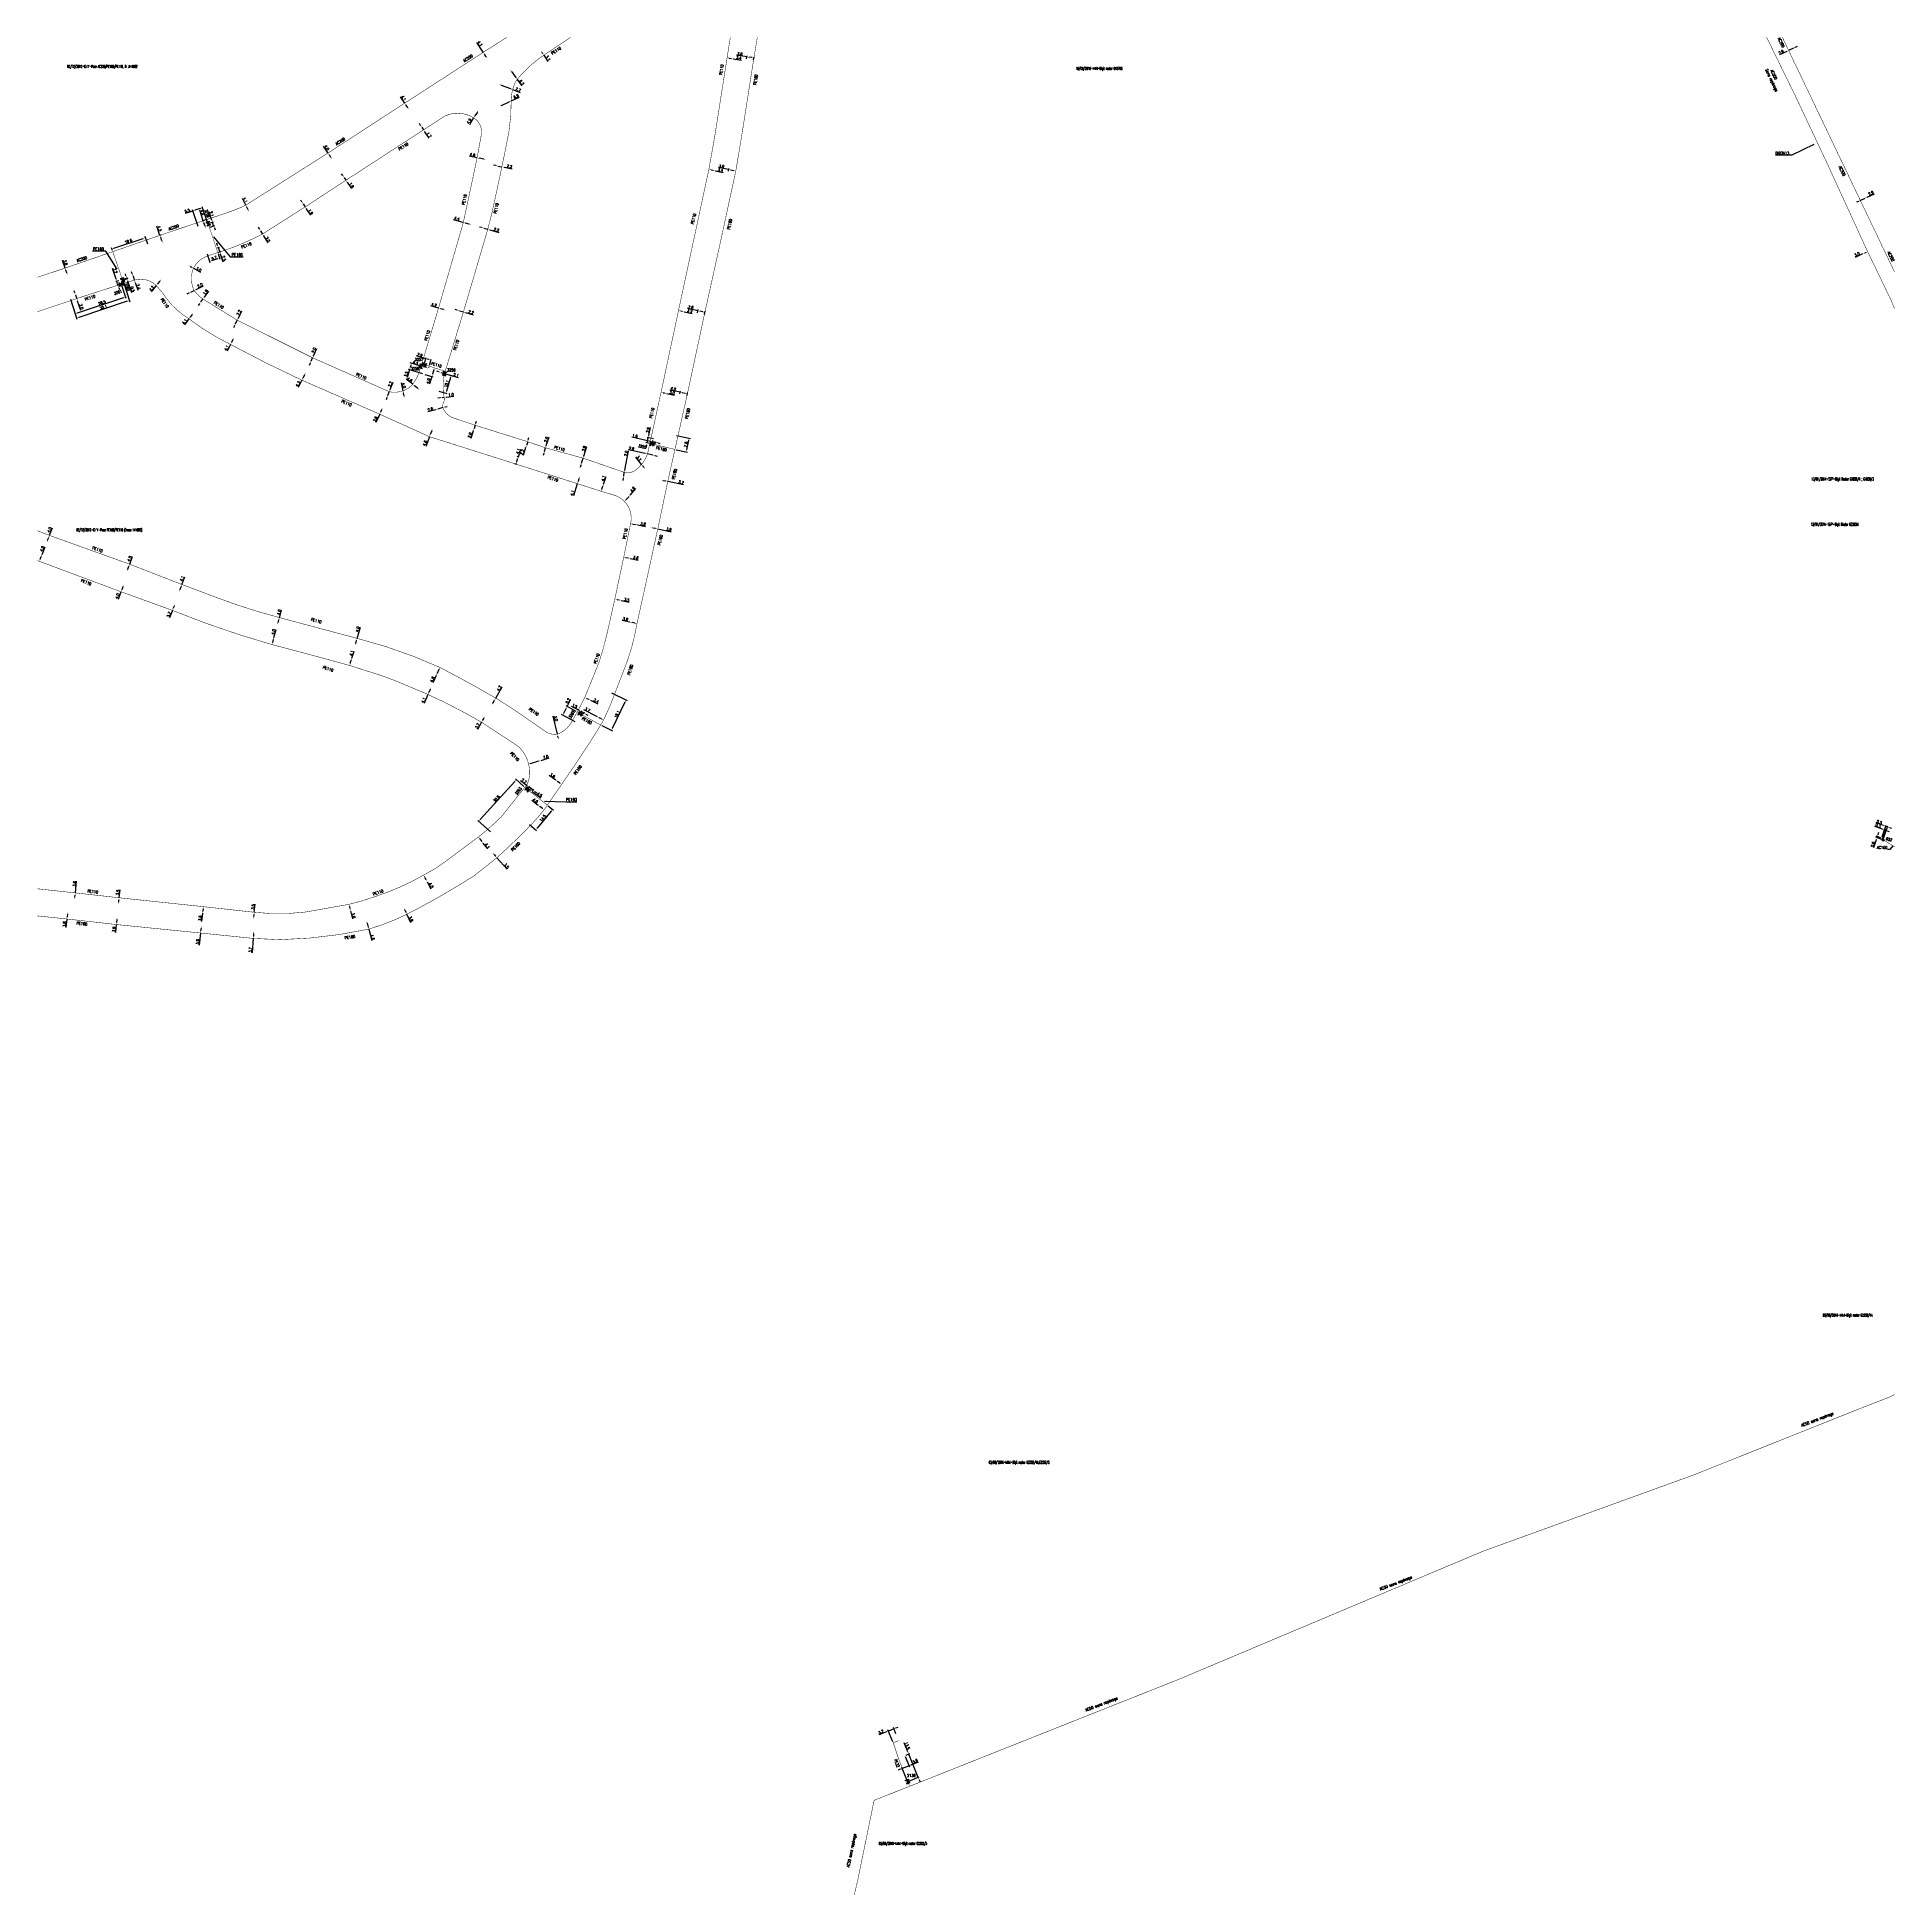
# Model space of a CAD drawing. Header units: millimetres. Extents: x 133000 to 134000, y 130000 to 131000.
import ezdxf
from ezdxf.enums import TextEntityAlignment as Align

# ---------------------------------------------------------------- set-up
doc = ezdxf.new("R2010")
doc.units = ezdxf.units.MM
doc.header["$PDMODE"] = 34
doc.layers.get('0').update_dxf_attribs({"linetype": 'CONTINUOUS'})
doc.layers.get('Defpoints').update_dxf_attribs({"linetype": 'CONTINUOUS'})
for name, color, linetype in [('G_120', 4, 'CONTINUOUS'), ('G_300', 7, 'CONTINUOUS'), ('G_910', 7, 'CONTINUOUS')]:
    doc.layers.add(name, color=color, linetype=linetype)
doc.styles.add('G_ROMANS', font='ROMANS.SHX', dxfattribs={"width": 0.75})
doc.styles.get("Standard").update_dxf_attribs({"font": 'romans.shx', "width": 0.85})
doc.linetypes.add('G_CROSS_COUNTRY', pattern='A,8,-7.08,["CROSS COUNTRY",Standard,S=1,R=0,X=-6.34,Y=-0.5],-7.08', length=22.16)
doc.linetypes.add('G_typB_AP', pattern='A,5,-0.3,["o",Standard,S=1.5,R=0,X=0,Y=-0.5],-1.65', length=6.95)
doc.linetypes.add('G_typB_PE', pattern='A,5,-0.3,["o",Standard,S=1.5,R=0,X=0,Y=-0.5],-1.65', length=6.95)
doc.dimstyles.get("Standard").update_dxf_attribs({"dimtxt": 1.5, "dimasz": 1.2, "dimexe": 0.625, "dimexo": 0.625, "dimgap": 0.25, "dimtad": 1, "dimdec": 1, "dimzin": 0, "dimdsep": 46, "dimtxsty": 'Standard', "dimcen": -0.5, "dimadec": 0, "dimazin": 0, "dimtfac": 1, "dimtdec": 1, "dimtmove": 0, "dimatfit": 3, "dimfxl": 0, "dimtolj": 1, "dimtzin": 0, "dimarcsym": 0})

# ---------------------------------------------------------------- blocks, each defined once
blk = doc.blocks.new('*D91')
at = {"layer": 'Defpoints', "color": 0, "linetype": 'Continuous', "transparency": 16777216}
for p in [(133001.1, 130717.9), (133002.5, 130721.6), (133002.5, 130721.6)]:
    blk.add_point(p, dxfattribs=at)
at = {"layer": 'G_120', "color": 0, "linetype": 'Continuous', "lineweight": -2, "transparency": 16777216}
for p, q in [((133002.5, 130721.6), (133004.1, 130725.7)), ((133001.5, 130719), (133002.1, 130720.5))]:
    blk.add_line(p, q, dxfattribs=at)
at = {"layer": 'G_120', "color": 0, "linetype": 'Continuous', "transparency": 16777216}
for points in [[(133001.4, 130719), (133001.7, 130718.9), (133001.1, 130717.9)], [(133001.9, 130720.5), (133002.3, 130720.4), (133002.5, 130721.6)]]:
    blk.add_solid(points, dxfattribs=at)
at = {"layer": 'G_120', "color": 0, "linetype": 'Continuous', "transparency": 16777216, "insert": (133002.6, 130724.6), "char_height": 1.5, "attachment_point": 5, "rotation": 69.4058}
blk.add_mtext('\\A1;4.0', dxfattribs=at)
blk = doc.blocks.new('*D92')
at = {"layer": 'Defpoints', "color": 0, "linetype": 'Continuous', "transparency": 16777216}
for p in [(133005.1, 130728.1), (133005.1, 130728.1), (133006.5, 130731.9)]:
    blk.add_point(p, dxfattribs=at)
at = {"layer": 'G_120', "color": 0, "linetype": 'Continuous', "lineweight": -2, "transparency": 16777216}
for p, q in [((133006.5, 130731.9), (133008.1, 130735.9)), ((133005.5, 130729.2), (133006.1, 130730.7))]:
    blk.add_line(p, q, dxfattribs=at)
at = {"layer": 'G_120', "color": 0, "linetype": 'Continuous', "transparency": 16777216}
for points in [[(133005.3, 130729.3), (133005.7, 130729.2), (133005.1, 130728.1)], [(133005.9, 130730.8), (133006.3, 130730.7), (133006.5, 130731.9)]]:
    blk.add_solid(points, dxfattribs=at)
at = {"layer": 'G_120', "color": 0, "linetype": 'Continuous', "transparency": 16777216, "insert": (133006.6, 130734.8), "char_height": 1.5, "attachment_point": 5, "rotation": 68.7851}
blk.add_mtext('\\A1;4.0', dxfattribs=at)
blk = doc.blocks.new('*D93')
at = {"layer": 'Defpoints', "color": 0, "linetype": 'Continuous', "transparency": 16777216}
for p in [(133020.1, 130535.8), (133020.1, 130535.8), (133020.5, 130539.4)]:
    blk.add_point(p, dxfattribs=at)
at = {"layer": 'G_120', "color": 0, "linetype": 'Continuous', "lineweight": -2, "transparency": 16777216}
for p, q in [((133020.5, 130539.4), (133021.1, 130545.7)), ((133020.2, 130537), (133020.3, 130538.2))]:
    blk.add_line(p, q, dxfattribs=at)
at = {"layer": 'G_120', "color": 0, "linetype": 'Continuous', "transparency": 16777216}
for points in [[(133020, 130537), (133020.4, 130537), (133020.1, 130535.8)], [(133020.1, 130538.2), (133020.5, 130538.2), (133020.5, 130539.4)]]:
    blk.add_solid(points, dxfattribs=at)
at = {"layer": 'G_120', "color": 0, "linetype": 'Continuous', "transparency": 16777216, "insert": (133020, 130544.2), "char_height": 1.5, "attachment_point": 5, "rotation": 83.8674}
blk.add_mtext('\\A1;3.6', dxfattribs=at)
blk = doc.blocks.new('*D94')
at = {"layer": 'Defpoints', "color": 0, "linetype": 'Continuous', "transparency": 16777216}
for p in [(133015.9, 130525.3), (133016.3, 130529.1), (133016.3, 130529.1)]:
    blk.add_point(p, dxfattribs=at)
at = {"layer": 'G_120', "color": 0, "linetype": 'Continuous', "lineweight": -2, "transparency": 16777216}
for p, q in [((133015.9, 130525.3), (133015.4, 130520.8)), ((133016.2, 130527.9), (133016, 130526.5))]:
    blk.add_line(p, q, dxfattribs=at)
at = {"layer": 'G_120', "color": 0, "linetype": 'Continuous', "transparency": 16777216}
for points in [[(133015.8, 130526.5), (133016.2, 130526.5), (133015.9, 130525.3)], [(133016, 130527.9), (133016.4, 130527.9), (133016.3, 130529.1)]]:
    blk.add_solid(points, dxfattribs=at)
at = {"layer": 'G_120', "color": 0, "linetype": 'Continuous', "transparency": 16777216, "insert": (133014.6, 130522.5), "char_height": 1.5, "attachment_point": 5, "rotation": 83.8081}
blk.add_mtext('\\A1;3.8', dxfattribs=at)
blk = doc.blocks.new('*D95')
at = {"layer": 'Defpoints', "color": 0, "linetype": 'Continuous', "transparency": 16777216}
for p in [(133042.9, 130526.2), (133042.9, 130526.2), (133042.5, 130522.3)]:
    blk.add_point(p, dxfattribs=at)
at = {"layer": 'G_120', "color": 0, "linetype": 'Continuous', "lineweight": -2, "transparency": 16777216}
for p, q in [((133042.8, 130525), (133042.6, 130523.5)), ((133042.5, 130522.3), (133042, 130518))]:
    blk.add_line(p, q, dxfattribs=at)
at = {"layer": 'G_120', "color": 0, "linetype": 'Continuous', "transparency": 16777216}
for points in [[(133042.4, 130523.5), (133042.8, 130523.5), (133042.5, 130522.3)], [(133042.6, 130525), (133043, 130525), (133042.9, 130526.2)]]:
    blk.add_solid(points, dxfattribs=at)
at = {"layer": 'G_120', "color": 0, "linetype": 'Continuous', "transparency": 16777216, "insert": (133041.2, 130519.7), "char_height": 1.5, "attachment_point": 5, "rotation": 83.8081}
blk.add_mtext('\\A1;3.9', dxfattribs=at)
blk = doc.blocks.new('*D96')
at = {"layer": 'Defpoints', "color": 0, "linetype": 'Continuous', "transparency": 16777216}
for p in [(133043.6, 130533.3), (133043.6, 130533.3), (133044, 130536.7)]:
    blk.add_point(p, dxfattribs=at)
at = {"layer": 'G_120', "color": 0, "linetype": 'Continuous', "lineweight": -2, "transparency": 16777216}
for p, q in [((133043.8, 130534.5), (133043.9, 130535.5)), ((133044, 130536.7), (133044.5, 130541.1))]:
    blk.add_line(p, q, dxfattribs=at)
at = {"layer": 'G_120', "color": 0, "linetype": 'Continuous', "transparency": 16777216}
for points in [[(133043.6, 130534.5), (133044, 130534.4), (133043.6, 130533.3)], [(133043.7, 130535.6), (133044.1, 130535.5), (133044, 130536.7)]]:
    blk.add_solid(points, dxfattribs=at)
at = {"layer": 'G_120', "color": 0, "linetype": 'Continuous', "transparency": 16777216, "insert": (133043.3, 130539.6), "char_height": 1.5, "attachment_point": 5, "rotation": 83.8453}
blk.add_mtext('\\A1;3.5', dxfattribs=at)
blk = doc.blocks.new('*D97')
at = {"layer": 'Defpoints', "color": 0, "linetype": 'Continuous', "transparency": 16777216}
for p in [(133087.8, 130517.8), (133088.2, 130521.4), (133088.2, 130521.4)]:
    blk.add_point(p, dxfattribs=at)
at = {"layer": 'G_120', "color": 0, "linetype": 'Continuous', "lineweight": -2, "transparency": 16777216}
for p, q in [((133087.8, 130517.8), (133087.1, 130511.3)), ((133088.1, 130520.2), (133087.9, 130519))]:
    blk.add_line(p, q, dxfattribs=at)
at = {"layer": 'G_120', "color": 0, "linetype": 'Continuous', "transparency": 16777216}
for points in [[(133087.7, 130519), (133088.1, 130519), (133087.8, 130517.8)], [(133087.9, 130520.2), (133088.3, 130520.1), (133088.2, 130521.4)]]:
    blk.add_solid(points, dxfattribs=at)
at = {"layer": 'G_120', "color": 0, "linetype": 'Continuous', "transparency": 16777216, "insert": (133086.3, 130513), "char_height": 1.5, "attachment_point": 5, "rotation": 83.977}
blk.add_mtext('\\A1;3.6', dxfattribs=at)
blk = doc.blocks.new('*D98')
at = {"layer": 'Defpoints', "color": 0, "linetype": 'Continuous', "transparency": 16777216}
for p in [(133088.9, 130528.4), (133088.9, 130528.4), (133089.3, 130532)]:
    blk.add_point(p, dxfattribs=at)
at = {"layer": 'G_120', "color": 0, "linetype": 'Continuous', "lineweight": -2, "transparency": 16777216}
for p, q in [((133088.9, 130528.4), (133088.4, 130524)), ((133089.2, 130530.8), (133089, 130529.6))]:
    blk.add_line(p, q, dxfattribs=at)
at = {"layer": 'G_120', "color": 0, "linetype": 'Continuous', "transparency": 16777216}
for points in [[(133088.8, 130529.6), (133089.2, 130529.6), (133088.9, 130528.4)], [(133089, 130530.8), (133089.4, 130530.7), (133089.3, 130532)]]:
    blk.add_solid(points, dxfattribs=at)
at = {"layer": 'G_120', "color": 0, "linetype": 'Continuous', "transparency": 16777216, "insert": (133087.6, 130525.7), "char_height": 1.5, "attachment_point": 5, "rotation": 83.8694}
blk.add_mtext('\\A1;3.6', dxfattribs=at)
blk = doc.blocks.new('*D99')
at = {"layer": 'Defpoints', "color": 0, "linetype": 'Continuous', "transparency": 16777216}
for p in [(133116.5, 130525.4), (133116.5, 130525.4), (133116.8, 130528.9)]:
    blk.add_point(p, dxfattribs=at)
at = {"layer": 'G_120', "color": 0, "linetype": 'Continuous', "lineweight": -2, "transparency": 16777216}
for p, q in [((133116.8, 130528.9), (133117.2, 130533.3)), ((133116.6, 130526.6), (133116.7, 130527.7))]:
    blk.add_line(p, q, dxfattribs=at)
at = {"layer": 'G_120', "color": 0, "linetype": 'Continuous', "transparency": 16777216}
for points in [[(133116.4, 130526.7), (133116.8, 130526.6), (133116.5, 130525.4)], [(133116.5, 130527.8), (133116.9, 130527.7), (133116.8, 130528.9)]]:
    blk.add_solid(points, dxfattribs=at)
at = {"layer": 'G_120', "color": 0, "linetype": 'Continuous', "transparency": 16777216, "insert": (133116.1, 130531.8), "char_height": 1.5, "attachment_point": 5, "rotation": 84.8324}
blk.add_mtext('\\A1;3.5', dxfattribs=at)
blk = doc.blocks.new('*D100')
at = {"layer": 'Defpoints', "color": 0, "linetype": 'Continuous', "transparency": 16777216}
for p in [(133116.2, 130514.9), (133116.5, 130518.6), (133116.5, 130518.6)]:
    blk.add_point(p, dxfattribs=at)
at = {"layer": 'G_120', "color": 0, "linetype": 'Continuous', "lineweight": -2, "transparency": 16777216}
for p, q in [((133116.2, 130514.9), (133115.6, 130507.1)), ((133116.4, 130517.4), (133116.3, 130516.1))]:
    blk.add_line(p, q, dxfattribs=at)
at = {"layer": 'G_120', "color": 0, "linetype": 'Continuous', "transparency": 16777216}
for points in [[(133116.1, 130516.1), (133116.5, 130516.1), (133116.2, 130514.9)], [(133116.2, 130517.4), (133116.6, 130517.4), (133116.5, 130518.6)]]:
    blk.add_solid(points, dxfattribs=at)
at = {"layer": 'G_120', "color": 0, "linetype": 'Continuous', "transparency": 16777216, "insert": (133114.7, 130508.7), "char_height": 1.5, "attachment_point": 5, "rotation": 85.7868}
blk.add_mtext('\\A1;3.7', dxfattribs=at)
blk = doc.blocks.new('*D101')
at = {"layer": 'Defpoints', "color": 0, "linetype": 'Continuous', "transparency": 16777216}
for p in [(133167.7, 130533.2), (133168.6, 130529.7), (133168.6, 130529.7)]:
    blk.add_point(p, dxfattribs=at)
at = {"layer": 'G_120', "color": 0, "linetype": 'Continuous', "lineweight": -2, "transparency": 16777216}
for p, q in [((133168, 130532), (133168.3, 130530.9)), ((133168.6, 130529.7), (133169.6, 130525.4))]:
    blk.add_line(p, q, dxfattribs=at)
at = {"layer": 'G_120', "color": 0, "linetype": 'Continuous', "transparency": 16777216}
for points in [[(133168.2, 130532.1), (133167.8, 130532), (133167.7, 130533.2)], [(133168.5, 130530.9), (133168.1, 130530.8), (133168.6, 130529.7)]]:
    blk.add_solid(points, dxfattribs=at)
at = {"layer": 'G_120', "color": 0, "linetype": 'Continuous', "transparency": 16777216, "insert": (133170.2, 130527.2), "char_height": 1.5, "attachment_point": 5, "rotation": 283.5279}
blk.add_mtext('\\A1;3.6', dxfattribs=at)
blk = doc.blocks.new('*D102')
at = {"layer": 'Defpoints', "color": 0, "linetype": 'Continuous', "transparency": 16777216}
for p in [(133177.2, 130524.3), (133177.2, 130524.3), (133178.4, 130519.9)]:
    blk.add_point(p, dxfattribs=at)
at = {"layer": 'G_120', "color": 0, "linetype": 'Continuous', "lineweight": -2, "transparency": 16777216}
for p, q in [((133177.5, 130523.1), (133178.1, 130521)), ((133178.4, 130519.9), (133180, 130513.7))]:
    blk.add_line(p, q, dxfattribs=at)
at = {"layer": 'G_120', "color": 0, "linetype": 'Continuous', "transparency": 16777216}
for points in [[(133177.7, 130523.2), (133177.4, 130523.1), (133177.2, 130524.3)], [(133178.3, 130521.1), (133177.9, 130521), (133178.4, 130519.9)]]:
    blk.add_solid(points, dxfattribs=at)
at = {"layer": 'G_120', "color": 0, "linetype": 'Continuous', "transparency": 16777216, "insert": (133180.5, 130515.5), "char_height": 1.5, "attachment_point": 5, "rotation": 284.3484}
blk.add_mtext('\\A1;4.6', dxfattribs=at)
blk = doc.blocks.new('*D103')
at = {"layer": 'Defpoints', "color": 0, "linetype": 'Continuous', "transparency": 16777216}
for p in [(133049.7, 130716.3), (133048.3, 130712.6), (133048.3, 130712.6)]:
    blk.add_point(p, dxfattribs=at)
at = {"layer": 'G_120', "color": 0, "linetype": 'Continuous', "lineweight": -2, "transparency": 16777216}
for p, q in [((133048.7, 130713.7), (133049.3, 130715.2)), ((133049.7, 130716.3), (133051.2, 130720.5))]:
    blk.add_line(p, q, dxfattribs=at)
at = {"layer": 'G_120', "color": 0, "linetype": 'Continuous', "transparency": 16777216}
for points in [[(133048.5, 130713.8), (133048.9, 130713.6), (133048.3, 130712.6)], [(133049.1, 130715.3), (133049.5, 130715.1), (133049.7, 130716.3)]]:
    blk.add_solid(points, dxfattribs=at)
at = {"layer": 'G_120', "color": 0, "linetype": 'Continuous', "transparency": 16777216, "insert": (133049.7, 130719.3), "char_height": 1.5, "attachment_point": 5, "rotation": 70.2412}
blk.add_mtext('\\A1;4.0', dxfattribs=at)
blk = doc.blocks.new('*D104')
at = {"layer": 'Defpoints', "color": 0, "linetype": 'Continuous', "transparency": 16777216}
for p in [(133046.4, 130705.2), (133046.4, 130705.2), (133045, 130701.5)]:
    blk.add_point(p, dxfattribs=at)
at = {"layer": 'G_120', "color": 0, "linetype": 'Continuous', "lineweight": -2, "transparency": 16777216}
for p, q in [((133046, 130704.1), (133045.5, 130702.6)), ((133045, 130701.5), (133043.5, 130697.4))]:
    blk.add_line(p, q, dxfattribs=at)
at = {"layer": 'G_120', "color": 0, "linetype": 'Continuous', "transparency": 16777216}
for points in [[(133045.8, 130704.2), (133046.2, 130704.1), (133046.4, 130705.2)], [(133045.3, 130702.7), (133045.6, 130702.6), (133045, 130701.5)]]:
    blk.add_solid(points, dxfattribs=at)
at = {"layer": 'G_120', "color": 0, "linetype": 'Continuous', "transparency": 16777216, "insert": (133043.1, 130699.2), "char_height": 1.5, "attachment_point": 5, "rotation": 69.5265}
blk.add_mtext('\\A1;4.0', dxfattribs=at)
blk = doc.blocks.new('*D105')
at = {"layer": 'Defpoints', "color": 0, "linetype": 'Continuous', "transparency": 16777216}
for p in [(133077.8, 130705.4), (133076.4, 130701.6), (133076.4, 130701.6)]:
    blk.add_point(p, dxfattribs=at)
at = {"layer": 'G_120', "color": 0, "linetype": 'Continuous', "lineweight": -2, "transparency": 16777216}
for p, q in [((133076.8, 130702.7), (133077.4, 130704.3)), ((133077.8, 130705.4), (133079.4, 130709.6))]:
    blk.add_line(p, q, dxfattribs=at)
at = {"layer": 'G_120', "color": 0, "linetype": 'Continuous', "transparency": 16777216}
for points in [[(133077.2, 130704.4), (133077.6, 130704.2), (133077.8, 130705.4)], [(133076.6, 130702.8), (133077, 130702.6), (133076.4, 130701.6)]]:
    blk.add_solid(points, dxfattribs=at)
at = {"layer": 'G_120', "color": 0, "linetype": 'Continuous', "transparency": 16777216, "insert": (133077.9, 130708.6), "char_height": 1.5, "attachment_point": 5, "rotation": 69.6879}
blk.add_mtext('\\A1;4.1', dxfattribs=at)
blk = doc.blocks.new('*D106')
at = {"layer": 'Defpoints', "color": 0, "linetype": 'Continuous', "transparency": 16777216}
for p in [(133074, 130695), (133074, 130695), (133072.7, 130691.5)]:
    blk.add_point(p, dxfattribs=at)
at = {"layer": 'G_120', "color": 0, "linetype": 'Continuous', "lineweight": -2, "transparency": 16777216}
for p, q in [((133073.6, 130693.8), (133073.1, 130692.6)), ((133072.7, 130691.5), (133071.2, 130687.4))]:
    blk.add_line(p, q, dxfattribs=at)
at = {"layer": 'G_120', "color": 0, "linetype": 'Continuous', "transparency": 16777216}
for points in [[(133073.4, 130693.9), (133073.8, 130693.8), (133074, 130695)], [(133072.9, 130692.7), (133073.3, 130692.5), (133072.7, 130691.5)]]:
    blk.add_solid(points, dxfattribs=at)
at = {"layer": 'G_120', "color": 0, "linetype": 'Continuous', "transparency": 16777216, "insert": (133070.8, 130689.2), "char_height": 1.5, "attachment_point": 5, "rotation": 69.5265}
blk.add_mtext('\\A1;3.7', dxfattribs=at)
blk = doc.blocks.new('*D107')
at = {"layer": 'Defpoints', "color": 0, "linetype": 'Continuous', "transparency": 16777216}
for p in [(133129.3, 130683.7), (133129.3, 130683.7), (133130.3, 130687.6)]:
    blk.add_point(p, dxfattribs=at)
at = {"layer": 'G_120', "color": 0, "linetype": 'Continuous', "lineweight": -2, "transparency": 16777216}
for p, q in [((133129.6, 130684.9), (133130, 130686.4)), ((133130.3, 130687.6), (133131.5, 130691.8))]:
    blk.add_line(p, q, dxfattribs=at)
at = {"layer": 'G_120', "color": 0, "linetype": 'Continuous', "transparency": 16777216}
for points in [[(133129.4, 130684.9), (133129.8, 130684.8), (133129.3, 130683.7)], [(133129.8, 130686.5), (133130.2, 130686.4), (133130.3, 130687.6)]]:
    blk.add_solid(points, dxfattribs=at)
at = {"layer": 'G_120', "color": 0, "linetype": 'Continuous', "transparency": 16777216, "insert": (133130.1, 130690.5), "char_height": 1.5, "attachment_point": 5, "rotation": 74.9773}
blk.add_mtext('\\A1;4.0', dxfattribs=at)
blk = doc.blocks.new('*D108')
at = {"layer": 'Defpoints', "color": 0, "linetype": 'Continuous', "transparency": 16777216}
for p in [(133126.4, 130673.1), (133127.4, 130676.9), (133127.4, 130676.9)]:
    blk.add_point(p, dxfattribs=at)
at = {"layer": 'G_120', "color": 0, "linetype": 'Continuous', "lineweight": -2, "transparency": 16777216}
for p, q in [((133126.7, 130674.2), (133127.1, 130675.8)), ((133127.4, 130676.9), (133128.5, 130681.2))]:
    blk.add_line(p, q, dxfattribs=at)
at = {"layer": 'G_120', "color": 0, "linetype": 'Continuous', "transparency": 16777216}
for points in [[(133126.5, 130674.3), (133126.9, 130674.2), (133126.4, 130673.1)], [(133126.9, 130675.8), (133127.3, 130675.7), (133127.4, 130676.9)]]:
    blk.add_solid(points, dxfattribs=at)
at = {"layer": 'G_120', "color": 0, "linetype": 'Continuous', "transparency": 16777216, "insert": (133127.1, 130679.9), "char_height": 1.5, "attachment_point": 5, "rotation": 75.1664}
blk.add_mtext('\\A1;4.0', dxfattribs=at)
blk = doc.blocks.new('*D109')
at = {"layer": 'Defpoints', "color": 0, "linetype": 'Continuous', "transparency": 16777216}
for p in [(133172.2, 130676.4), (133171.1, 130672.6), (133171.1, 130672.6)]:
    blk.add_point(p, dxfattribs=at)
at = {"layer": 'G_120', "color": 0, "linetype": 'Continuous', "lineweight": -2, "transparency": 16777216}
for p, q in [((133171.4, 130673.7), (133171.9, 130675.2)), ((133172.2, 130676.4), (133173.9, 130682.5))]:
    blk.add_line(p, q, dxfattribs=at)
at = {"layer": 'G_120', "color": 0, "linetype": 'Continuous', "transparency": 16777216}
for points in [[(133171.2, 130673.8), (133171.6, 130673.7), (133171.1, 130672.6)], [(133171.7, 130675.3), (133172.1, 130675.2), (133172.2, 130676.4)]]:
    blk.add_solid(points, dxfattribs=at)
at = {"layer": 'G_120', "color": 0, "linetype": 'Continuous', "transparency": 16777216, "insert": (133172.5, 130681.3), "char_height": 1.5, "attachment_point": 5, "rotation": 74.0754}
blk.add_mtext('\\A1;4.0', dxfattribs=at)
blk = doc.blocks.new('*D110')
at = {"layer": 'Defpoints', "color": 0, "linetype": 'Continuous', "transparency": 16777216}
for p in [(133169.4, 130665.7), (133169.4, 130665.7), (133168.2, 130661.8)]:
    blk.add_point(p, dxfattribs=at)
at = {"layer": 'G_120', "color": 0, "linetype": 'Continuous', "lineweight": -2, "transparency": 16777216}
for p, q in [((133168.5, 130663), (133169, 130664.6)), ((133169.4, 130665.7), (133170.6, 130669.6))]:
    blk.add_line(p, q, dxfattribs=at)
at = {"layer": 'G_120', "color": 0, "linetype": 'Continuous', "transparency": 16777216}
for points in [[(133168.8, 130664.7), (133169.2, 130664.5), (133169.4, 130665.7)], [(133168.3, 130663), (133168.7, 130662.9), (133168.2, 130661.8)]]:
    blk.add_solid(points, dxfattribs=at)
at = {"layer": 'G_120', "color": 0, "linetype": 'Continuous', "transparency": 16777216, "insert": (133169.2, 130668.5), "char_height": 1.5, "attachment_point": 5, "rotation": 72.4348}
blk.add_mtext('\\A1;4.1', dxfattribs=at)
blk = doc.blocks.new('*D111')
at = {"layer": 'Defpoints', "color": 0, "linetype": 'Continuous', "transparency": 16777216}
for p in [(133214.7, 130656.4), (133214.7, 130656.4), (133216.7, 130660.8)]:
    blk.add_point(p, dxfattribs=at)
at = {"layer": 'G_120', "color": 0, "linetype": 'Continuous', "lineweight": -2, "transparency": 16777216}
for p, q in [((133214.7, 130656.4), (133212.9, 130652.4)), ((133216.2, 130659.7), (133215.2, 130657.5))]:
    blk.add_line(p, q, dxfattribs=at)
at = {"layer": 'G_120', "color": 0, "linetype": 'Continuous', "transparency": 16777216}
for points in [[(133215.1, 130657.6), (133215.4, 130657.4), (133214.7, 130656.4)], [(133216.1, 130659.8), (133216.4, 130659.6), (133216.7, 130660.8)]]:
    blk.add_solid(points, dxfattribs=at)
at = {"layer": 'G_120', "color": 0, "linetype": 'Continuous', "transparency": 16777216, "insert": (133212.7, 130654.3), "char_height": 1.5, "attachment_point": 5, "rotation": 65.2772}
blk.add_mtext('\\A1;4.8', dxfattribs=at)
blk = doc.blocks.new('*D112')
at = {"layer": 'Defpoints', "color": 0, "linetype": 'Continuous', "transparency": 16777216}
for p in [(133210.3, 130646.2), (133211.9, 130650), (133211.9, 130650)]:
    blk.add_point(p, dxfattribs=at)
at = {"layer": 'G_120', "color": 0, "linetype": 'Continuous', "lineweight": -2, "transparency": 16777216}
for p, q in [((133210.3, 130646.2), (133208.3, 130641.4)), ((133211.5, 130648.8), (133210.8, 130647.3))]:
    blk.add_line(p, q, dxfattribs=at)
at = {"layer": 'G_120', "color": 0, "linetype": 'Continuous', "transparency": 16777216}
for points in [[(133210.6, 130647.4), (133211, 130647.2), (133210.3, 130646.2)], [(133211.3, 130648.9), (133211.7, 130648.8), (133211.9, 130650)]]:
    blk.add_solid(points, dxfattribs=at)
at = {"layer": 'G_120', "color": 0, "linetype": 'Continuous', "transparency": 16777216, "insert": (133207.9, 130643.1), "char_height": 1.5, "attachment_point": 5, "rotation": 67.1544}
blk.add_mtext('\\A1;4.1', dxfattribs=at)
blk = doc.blocks.new('*D113')
at = {"layer": 'Defpoints', "color": 0, "linetype": 'Continuous', "transparency": 16777216}
for p in [(133246.8, 130644.2), (133244.7, 130640.6), (133244.7, 130640.6)]:
    blk.add_point(p, dxfattribs=at)
at = {"layer": 'G_120', "color": 0, "linetype": 'Continuous', "lineweight": -2, "transparency": 16777216}
for p, q in [((133245.3, 130641.6), (133246.2, 130643.2)), ((133246.8, 130644.2), (133250.3, 130650.4))]:
    blk.add_line(p, q, dxfattribs=at)
at = {"layer": 'G_120', "color": 0, "linetype": 'Continuous', "transparency": 16777216}
for points in [[(133246, 130643.3), (133246.4, 130643.1), (133246.8, 130644.2)], [(133245.2, 130641.7), (133245.5, 130641.5), (133244.7, 130640.6)]]:
    blk.add_solid(points, dxfattribs=at)
at = {"layer": 'G_120', "color": 0, "linetype": 'Continuous', "transparency": 16777216, "insert": (133248.7, 130649.5), "char_height": 1.5, "attachment_point": 5, "rotation": 60.2912}
blk.add_mtext('\\A1;4.2', dxfattribs=at)
blk = doc.blocks.new('*D114')
at = {"layer": 'Defpoints', "color": 0, "linetype": 'Continuous', "transparency": 16777216}
for p in [(133240.9, 130634.5), (133240.9, 130634.5), (133239.1, 130631.3)]:
    blk.add_point(p, dxfattribs=at)
at = {"layer": 'G_120', "color": 0, "linetype": 'Continuous', "lineweight": -2, "transparency": 16777216}
for p, q in [((133240.3, 130633.4), (133239.7, 130632.3)), ((133239.1, 130631.3), (133237, 130627.4))]:
    blk.add_line(p, q, dxfattribs=at)
at = {"layer": 'G_120', "color": 0, "linetype": 'Continuous', "transparency": 16777216}
for points in [[(133240.2, 130633.5), (133240.5, 130633.3), (133240.9, 130634.5)], [(133239.5, 130632.4), (133239.9, 130632.2), (133239.1, 130631.3)]]:
    blk.add_solid(points, dxfattribs=at)
at = {"layer": 'G_120', "color": 0, "linetype": 'Continuous', "transparency": 16777216, "insert": (133236.9, 130629.3), "char_height": 1.5, "attachment_point": 5, "rotation": 61.1047}
blk.add_mtext('\\A1;3.7', dxfattribs=at)
blk = doc.blocks.new('*D115')
at = {"layer": 'Defpoints', "color": 0, "linetype": 'Continuous', "transparency": 16777216}
for p in [(133264.5, 130608.7), (133271.2, 130610.7), (133271.2, 130610.7)]:
    blk.add_point(p, dxfattribs=at)
at = {"layer": 'G_120', "color": 0, "linetype": 'Continuous', "lineweight": -2, "transparency": 16777216}
for p, q in [((133265.6, 130609.1), (133270, 130610.4)), ((133271.2, 130610.7), (133275.5, 130612))]:
    blk.add_line(p, q, dxfattribs=at)
at = {"layer": 'G_120', "color": 0, "linetype": 'Continuous', "transparency": 16777216}
for points in [[(133265.6, 130609.3), (133265.7, 130608.9), (133264.5, 130608.7)], [(133270, 130610.5), (133270.1, 130610.2), (133271.2, 130610.7)]]:
    blk.add_solid(points, dxfattribs=at)
at = {"layer": 'G_120', "color": 0, "linetype": 'Continuous', "transparency": 16777216, "insert": (133273.7, 130612.5), "char_height": 1.5, "attachment_point": 5, "rotation": 16.3309}
blk.add_mtext('\\A1;7.0', dxfattribs=at)
blk = doc.blocks.new('*D116')
at = {"layer": 'Defpoints', "color": 0, "linetype": 'Continuous', "transparency": 16777216}
for p in [(133280, 130624.9), (133280.6, 130622), (133280.6, 130622)]:
    blk.add_point(p, dxfattribs=at)
at = {"layer": 'G_120', "color": 0, "linetype": 'Continuous', "lineweight": -2, "transparency": 16777216}
for p, q in [((133280, 130624.9), (133277.8, 130634.6)), ((133280.4, 130623.1), (133280.3, 130623.7))]:
    blk.add_line(p, q, dxfattribs=at)
at = {"layer": 'G_120', "color": 0, "linetype": 'Continuous', "transparency": 16777216}
for points in [[(133280.4, 130623.8), (133280.1, 130623.7), (133280, 130624.9)], [(133280.6, 130623.2), (133280.2, 130623.1), (133280.6, 130622)]]:
    blk.add_solid(points, dxfattribs=at)
at = {"layer": 'G_120', "color": 0, "linetype": 'Continuous', "transparency": 16777216, "insert": (133279.1, 130633.3), "char_height": 1.5, "attachment_point": 5, "rotation": 282.6548}
blk.add_mtext('\\A1;3.0', dxfattribs=at)
blk = doc.blocks.new('*D117')
at = {"layer": 'Defpoints', "color": 0, "linetype": 'Continuous', "transparency": 16777216}
for p in [(133282.8, 130635.2), (133290.7, 130636.8), (133290.2, 130631.2)]:
    blk.add_point(p, dxfattribs=at)
at = {"layer": 'G_120', "color": 0, "linetype": 'Continuous', "lineweight": -2, "transparency": 16777216}
for p, q in [((133285.2, 130639.7), (133287.3, 130643.6)), ((133289.6, 130631.5), (133282.2, 130635.5)), ((133283.4, 130636.2), (133284.7, 130638.7)), ((133290.1, 130637.1), (133284.7, 130640))]:
    blk.add_line(p, q, dxfattribs=at)
at = {"layer": 'G_120', "color": 0, "linetype": 'Continuous', "transparency": 16777216}
for points in [[(133283.2, 130636.3), (133283.5, 130636.1), (133282.8, 130635.2)], [(133284.5, 130638.8), (133284.9, 130638.6), (133285.2, 130639.7)]]:
    blk.add_solid(points, dxfattribs=at)
at = {"layer": 'G_120', "color": 0, "linetype": 'Continuous', "transparency": 16777216, "insert": (133285.7, 130642.7), "char_height": 1.5, "attachment_point": 5, "rotation": 61.7646}
blk.add_mtext('\\A1;5.2', dxfattribs=at)
blk = doc.blocks.new('*D118')
at = {"layer": 'Defpoints', "color": 0, "linetype": 'Continuous', "transparency": 16777216}
for p in [(133292.3, 130635.7), (133293.7, 130635.2), (133294.2, 130636.2)]:
    blk.add_point(p, dxfattribs=at)
at = {"layer": 'G_300', "color": 0, "linetype": 'Continuous', "lineweight": -2, "transparency": 16777216}
for p, q in [((133291.9, 130637.5), (133287.5, 130639.8)), ((133292.6, 130636.3), (133293.3, 130637.4)), ((133294.2, 130636.2), (133293, 130636.9)), ((133294, 130635.8), (133294.5, 130636.8)), ((133295.3, 130635.6), (133296.3, 130635.1))]:
    blk.add_line(p, q, dxfattribs=at)
at = {"layer": 'G_300', "color": 0, "linetype": 'Continuous', "transparency": 16777216}
for points in [[(133292, 130637.6), (133291.8, 130637.3), (133293, 130636.9)], [(133295.4, 130635.8), (133295.2, 130635.5), (133294.2, 130636.2)]]:
    blk.add_solid(points, dxfattribs=at)
at = {"layer": 'G_300', "color": 0, "linetype": 'Continuous', "transparency": 16777216, "insert": (133289.3, 130640), "char_height": 1.5, "attachment_point": 5, "rotation": 331.7646}
blk.add_mtext('\\A1;1.5', dxfattribs=at)
blk = doc.blocks.new('*D119')
at = {"layer": 'Defpoints', "color": 0, "linetype": 'Continuous', "transparency": 16777216}
for p in [(133294.7, 130644.5), (133297.8, 130643.1), (133297.8, 130643.1)]:
    blk.add_point(p, dxfattribs=at)
at = {"layer": 'G_120', "color": 0, "linetype": 'Continuous', "lineweight": -2, "transparency": 16777216}
for p, q in [((133295.8, 130644), (133296.7, 130643.6)), ((133297.8, 130643.1), (133301.8, 130641.2))]:
    blk.add_line(p, q, dxfattribs=at)
at = {"layer": 'G_120', "color": 0, "linetype": 'Continuous', "transparency": 16777216}
for points in [[(133295.9, 130644.2), (133295.7, 130643.9), (133294.7, 130644.5)], [(133296.8, 130643.8), (133296.6, 130643.4), (133297.8, 130643.1)]]:
    blk.add_solid(points, dxfattribs=at)
at = {"layer": 'G_120', "color": 0, "linetype": 'Continuous', "transparency": 16777216, "insert": (133300.8, 130642.8), "char_height": 1.5, "attachment_point": 5, "rotation": 334.8536}
blk.add_mtext('\\A1;3.4', dxfattribs=at)
blk = doc.blocks.new('*D120')
at = {"layer": 'Defpoints', "color": 0, "linetype": 'Continuous', "transparency": 16777216}
for p in [(133310.9, 130697.5), (133314.3, 130696.8), (133314.3, 130696.8)]:
    blk.add_point(p, dxfattribs=at)
at = {"layer": 'G_120', "color": 0, "linetype": 'Continuous', "lineweight": -2, "transparency": 16777216}
for p, q in [((133312.1, 130697.3), (133313.2, 130697.1)), ((133314.3, 130696.8), (133318.6, 130695.9))]:
    blk.add_line(p, q, dxfattribs=at)
at = {"layer": 'G_120', "color": 0, "linetype": 'Continuous', "transparency": 16777216}
for points in [[(133312.1, 130697.5), (133312, 130697.1), (133310.9, 130697.5)], [(133313.2, 130697.3), (133313.1, 130696.9), (133314.3, 130696.8)]]:
    blk.add_solid(points, dxfattribs=at)
at = {"layer": 'G_120', "color": 0, "linetype": 'Continuous', "transparency": 16777216, "insert": (133317.3, 130697.2), "char_height": 1.5, "attachment_point": 5, "rotation": 347.7708}
blk.add_mtext('\\A1;3.5', dxfattribs=at)
blk = doc.blocks.new('*D121')
at = {"layer": 'Defpoints', "color": 0, "linetype": 'Continuous', "transparency": 16777216}
for p in [(133315.7, 130720.2), (133319.2, 130719.5), (133319.2, 130719.5)]:
    blk.add_point(p, dxfattribs=at)
at = {"layer": 'G_120', "color": 0, "linetype": 'Continuous', "lineweight": -2, "transparency": 16777216}
for p, q in [((133316.9, 130720), (133318.1, 130719.7)), ((133319.2, 130719.5), (133323.5, 130718.5))]:
    blk.add_line(p, q, dxfattribs=at)
at = {"layer": 'G_120', "color": 0, "linetype": 'Continuous', "transparency": 16777216}
for points in [[(133316.9, 130720.2), (133316.9, 130719.8), (133315.7, 130720.2)], [(133318.1, 130719.9), (133318, 130719.5), (133319.2, 130719.5)]]:
    blk.add_solid(points, dxfattribs=at)
at = {"layer": 'G_120', "color": 0, "linetype": 'Continuous', "transparency": 16777216, "insert": (133322.2, 130719.9), "char_height": 1.5, "attachment_point": 5, "rotation": 347.7708}
blk.add_mtext('\\A1;3.6', dxfattribs=at)
blk = doc.blocks.new('*D122')
at = {"layer": 'Defpoints', "color": 0, "linetype": 'Continuous', "transparency": 16777216}
for p in [(133319.4, 130738.1), (133323.1, 130737.5), (133323.1, 130737.5)]:
    blk.add_point(p, dxfattribs=at)
at = {"layer": 'G_120', "color": 0, "linetype": 'Continuous', "lineweight": -2, "transparency": 16777216}
for p, q in [((133320.6, 130737.9), (133322, 130737.7)), ((133323.1, 130737.5), (133327.4, 130736.7))]:
    blk.add_line(p, q, dxfattribs=at)
at = {"layer": 'G_120', "color": 0, "linetype": 'Continuous', "transparency": 16777216}
for points in [[(133320.6, 130738.1), (133320.5, 130737.7), (133319.4, 130738.1)], [(133322, 130737.9), (133321.9, 130737.5), (133323.1, 130737.5)]]:
    blk.add_solid(points, dxfattribs=at)
at = {"layer": 'G_120', "color": 0, "linetype": 'Continuous', "transparency": 16777216, "insert": (133326.1, 130738), "char_height": 1.5, "attachment_point": 5, "rotation": 349.832}
blk.add_mtext('\\A1;3.8', dxfattribs=at)
blk = doc.blocks.new('*D123')
at = {"layer": 'Defpoints', "color": 0, "linetype": 'Continuous', "transparency": 16777216}
for p in [(133319.2, 130753.6), (133319.2, 130753.6), (133316.1, 130750.1)]:
    blk.add_point(p, dxfattribs=at)
at = {"layer": 'G_120', "color": 0, "linetype": 'Continuous', "lineweight": -2, "transparency": 16777216}
for p, q in [((133319.2, 130753.6), (133322.3, 130757.1)), ((133316.9, 130751), (133318.4, 130752.7))]:
    blk.add_line(p, q, dxfattribs=at)
at = {"layer": 'G_120', "color": 0, "linetype": 'Continuous', "transparency": 16777216}
for points in [[(133318.2, 130752.8), (133318.5, 130752.5), (133319.2, 130753.6)], [(133316.8, 130751.2), (133317.1, 130750.9), (133316.1, 130750.1)]]:
    blk.add_solid(points, dxfattribs=at)
at = {"layer": 'G_120', "color": 0, "linetype": 'Continuous', "transparency": 16777216, "insert": (133320.5, 130756.6), "char_height": 1.5, "attachment_point": 5, "rotation": 48.4747}
blk.add_mtext('\\A1;4.6', dxfattribs=at)
blk = doc.blocks.new('*D124')
at = {"layer": 'Defpoints', "color": 0, "linetype": 'Continuous', "transparency": 16777216}
for p in [(133303.6, 130755.6), (133304.9, 130759.5), (133304.9, 130759.5)]:
    blk.add_point(p, dxfattribs=at)
at = {"layer": 'G_120', "color": 0, "linetype": 'Continuous', "lineweight": -2, "transparency": 16777216}
for p, q in [((133304.9, 130759.5), (133306.2, 130763.6)), ((133304, 130756.7), (133304.5, 130758.4))]:
    blk.add_line(p, q, dxfattribs=at)
at = {"layer": 'G_120', "color": 0, "linetype": 'Continuous', "transparency": 16777216}
for points in [[(133303.8, 130756.8), (133304.2, 130756.7), (133303.6, 130755.6)], [(133304.3, 130758.4), (133304.7, 130758.3), (133304.9, 130759.5)]]:
    blk.add_solid(points, dxfattribs=at)
at = {"layer": 'G_120', "color": 0, "linetype": 'Continuous', "transparency": 16777216, "insert": (133304.8, 130762.6), "char_height": 1.5, "attachment_point": 5, "rotation": 72.2079}
blk.add_mtext('\\A1;4.1', dxfattribs=at)
blk = doc.blocks.new('*D125')
at = {"layer": 'Defpoints', "color": 0, "linetype": 'Continuous', "transparency": 16777216}
for p in [(133330.2, 130736.3), (133330.2, 130736.3), (133334.1, 130735.4)]:
    blk.add_point(p, dxfattribs=at)
at = {"layer": 'G_120', "color": 0, "linetype": 'Continuous', "lineweight": -2, "transparency": 16777216}
for p, q in [((133331.4, 130736), (133332.9, 130735.7)), ((133334.1, 130735.4), (133341.3, 130733.8))]:
    blk.add_line(p, q, dxfattribs=at)
at = {"layer": 'G_120', "color": 0, "linetype": 'Continuous', "transparency": 16777216}
for points in [[(133331.5, 130736.2), (133331.4, 130735.8), (133330.2, 130736.3)], [(133332.9, 130735.9), (133332.8, 130735.5), (133334.1, 130735.4)]]:
    blk.add_solid(points, dxfattribs=at)
at = {"layer": 'G_120', "color": 0, "linetype": 'Continuous', "transparency": 16777216, "insert": (133340, 130735.1), "char_height": 1.5, "attachment_point": 5, "rotation": 347.6571}
blk.add_mtext('\\A1;3.9', dxfattribs=at)
blk = doc.blocks.new('*D2')
at = {"layer": 'Defpoints', "color": 0, "linetype": 'Continuous', "transparency": 16777216}
for p in [(133319, 130685.2), (133319, 130685.2), (133322.8, 130684.3)]:
    blk.add_point(p, dxfattribs=at)
at = {"layer": 'G_120', "color": 0, "linetype": 'Continuous', "lineweight": -2, "transparency": 16777216}
for p, q in [((133319, 130685.2), (133314.8, 130686.1)), ((133321.7, 130684.6), (133320.2, 130684.9))]:
    blk.add_line(p, q, dxfattribs=at)
at = {"layer": 'G_120', "color": 0, "linetype": 'Continuous', "transparency": 16777216}
for points in [[(133320.2, 130685.1), (133320.2, 130684.7), (133319, 130685.2)], [(133321.7, 130684.8), (133321.6, 130684.4), (133322.8, 130684.3)]]:
    blk.add_solid(points, dxfattribs=at)
at = {"layer": 'G_120', "color": 0, "linetype": 'Continuous', "transparency": 16777216, "insert": (133316.6, 130686.8), "char_height": 1.5, "attachment_point": 5, "rotation": 347.5033}
blk.add_mtext('\\A1;3.9', dxfattribs=at)
blk = doc.blocks.new('*D3')
at = {"layer": 'Defpoints', "color": 0, "linetype": 'Continuous', "transparency": 16777216}
for p in [(133308.6, 130647.3), (133317, 130643.2), (133303.3, 130629.7)]:
    blk.add_point(p, dxfattribs=at)
at = {"layer": 'G_120', "color": 0, "linetype": 'Continuous', "lineweight": -2, "transparency": 16777216}
for p, q in [((133309.2, 130647), (133317.6, 130643)), ((133309.6, 130628), (133316.5, 130642.2)), ((133303.9, 130629.5), (133309.7, 130626.7))]:
    blk.add_line(p, q, dxfattribs=at)
at = {"layer": 'G_120', "color": 0, "linetype": 'Continuous', "transparency": 16777216}
for points in [[(133316.3, 130642.2), (133316.7, 130642.1), (133317, 130643.2)], [(133309.5, 130628.1), (133309.8, 130627.9), (133309.1, 130626.9)]]:
    blk.add_solid(points, dxfattribs=at)
at = {"layer": 'G_120', "color": 0, "linetype": 'Continuous', "transparency": 16777216, "insert": (133312.2, 130635.5), "char_height": 1.5, "attachment_point": 5, "rotation": 64.2044}
blk.add_mtext('\\A1;18.1', dxfattribs=at)
blk = doc.blocks.new('*D4')
at = {"layer": 'Defpoints', "color": 0, "linetype": 'Continuous', "transparency": 16777216}
for p in [(133301.5, 130634.1), (133301.5, 130634.1), (133304.8, 130632.4)]:
    blk.add_point(p, dxfattribs=at)
at = {"layer": 'G_120', "color": 0, "linetype": 'Continuous', "lineweight": -2, "transparency": 16777216}
for p, q in [((133301.5, 130634.1), (133294.2, 130637.9)), ((133303.7, 130633), (133302.5, 130633.6))]:
    blk.add_line(p, q, dxfattribs=at)
at = {"layer": 'G_120', "color": 0, "linetype": 'Continuous', "transparency": 16777216}
for points in [[(133302.6, 130633.8), (133302.5, 130633.4), (133301.5, 130634.1)], [(133303.8, 130633.2), (133303.6, 130632.8), (133304.8, 130632.4)]]:
    blk.add_solid(points, dxfattribs=at)
at = {"layer": 'G_120', "color": 0, "linetype": 'Continuous', "transparency": 16777216, "insert": (133296.1, 130638), "char_height": 1.5, "attachment_point": 5, "rotation": 332.6449}
blk.add_mtext('\\A1;3.7', dxfattribs=at)
blk = doc.blocks.new('*D5')
at = {"layer": 'Defpoints', "color": 0, "linetype": 'Continuous', "transparency": 16777216}
for p in [(133279.2, 130600), (133279.2, 130600), (133282.3, 130597.8)]:
    blk.add_point(p, dxfattribs=at)
at = {"layer": 'G_120', "color": 0, "linetype": 'Continuous', "lineweight": -2, "transparency": 16777216}
for p, q in [((133279.2, 130600), (133275.5, 130602.5)), ((133281.3, 130598.5), (133280.1, 130599.3))]:
    blk.add_line(p, q, dxfattribs=at)
at = {"layer": 'G_120', "color": 0, "linetype": 'Continuous', "transparency": 16777216}
for points in [[(133280.3, 130599.5), (133280, 130599.1), (133279.2, 130600)], [(133281.4, 130598.7), (133281.2, 130598.3), (133282.3, 130597.8)]]:
    blk.add_solid(points, dxfattribs=at)
at = {"layer": 'G_120', "color": 0, "linetype": 'Continuous', "transparency": 16777216, "insert": (133277.3, 130602.5), "char_height": 1.5, "attachment_point": 5, "rotation": 325.3541}
blk.add_mtext('\\A1;3.8', dxfattribs=at)
blk = doc.blocks.new('*D6')
at = {"layer": 'Defpoints', "color": 0, "linetype": 'Continuous', "transparency": 16777216}
for p in [(133269.7, 130586.5), (133269.7, 130586.5), (133272.8, 130584.1)]:
    blk.add_point(p, dxfattribs=at)
at = {"layer": 'G_120', "color": 0, "linetype": 'Continuous', "lineweight": -2, "transparency": 16777216}
for p, q in [((133269.7, 130586.5), (133266.2, 130589.2)), ((133271.9, 130584.8), (133270.6, 130585.8))]:
    blk.add_line(p, q, dxfattribs=at)
at = {"layer": 'G_120', "color": 0, "linetype": 'Continuous', "transparency": 16777216}
for points in [[(133270.8, 130586), (133270.5, 130585.7), (133269.7, 130586.5)], [(133272, 130585), (133271.8, 130584.7), (133272.8, 130584.1)]]:
    blk.add_solid(points, dxfattribs=at)
at = {"layer": 'G_120', "color": 0, "linetype": 'Continuous', "transparency": 16777216, "insert": (133268.1, 130589), "char_height": 1.5, "attachment_point": 5, "rotation": 322.3067}
blk.add_mtext('\\A1;4.0', dxfattribs=at)
blk = doc.blocks.new('*D7')
at = {"layer": 'Defpoints', "color": 0, "linetype": 'Continuous', "transparency": 16777216}
for p in [(133245.1, 130560.9), (133245.1, 130560.9), (133247.4, 130558.3)]:
    blk.add_point(p, dxfattribs=at)
at = {"layer": 'G_120', "color": 0, "linetype": 'Continuous', "lineweight": -2, "transparency": 16777216}
for p, q in [((133245.9, 130560), (133246.6, 130559.2)), ((133247.4, 130558.3), (133252.9, 130552.1))]:
    blk.add_line(p, q, dxfattribs=at)
at = {"layer": 'G_120', "color": 0, "linetype": 'Continuous', "transparency": 16777216}
for points in [[(133246, 130560.2), (133245.7, 130559.9), (133245.1, 130560.9)], [(133246.8, 130559.3), (133246.5, 130559.1), (133247.4, 130558.3)]]:
    blk.add_solid(points, dxfattribs=at)
at = {"layer": 'G_120', "color": 0, "linetype": 'Continuous', "transparency": 16777216, "insert": (133252.6, 130553.9), "char_height": 1.5, "attachment_point": 5, "rotation": 311.5704}
blk.add_mtext('\\A1;3.5', dxfattribs=at)
blk = doc.blocks.new('*D8')
at = {"layer": 'Defpoints', "color": 0, "linetype": 'Continuous', "transparency": 16777216}
for p in [(133197.3, 130531.3), (133197.3, 130531.3), (133198.9, 130527.8)]:
    blk.add_point(p, dxfattribs=at)
at = {"layer": 'G_120', "color": 0, "linetype": 'Continuous', "lineweight": -2, "transparency": 16777216}
for p, q in [((133197.8, 130530.2), (133198.4, 130528.9)), ((133198.9, 130527.8), (133200.9, 130523.4))]:
    blk.add_line(p, q, dxfattribs=at)
at = {"layer": 'G_120', "color": 0, "linetype": 'Continuous', "transparency": 16777216}
for points in [[(133198, 130530.3), (133197.6, 130530.1), (133197.3, 130531.3)], [(133198.6, 130529), (133198.2, 130528.9), (133198.9, 130527.8)]]:
    blk.add_solid(points, dxfattribs=at)
at = {"layer": 'G_120', "color": 0, "linetype": 'Continuous', "transparency": 16777216, "insert": (133201.1, 130525.3), "char_height": 1.5, "attachment_point": 5, "rotation": 294.2872}
blk.add_mtext('\\A1;3.8', dxfattribs=at)
blk = doc.blocks.new('*D9')
at = {"layer": 'Defpoints', "color": 0, "linetype": 'Continuous', "transparency": 16777216}
for p in [(133207.9, 130548.9), (133209.8, 130545.4), (133209.8, 130545.4)]:
    blk.add_point(p, dxfattribs=at)
at = {"layer": 'G_120', "color": 0, "linetype": 'Continuous', "lineweight": -2, "transparency": 16777216}
for p, q in [((133208.5, 130547.9), (133209.2, 130546.5)), ((133209.8, 130545.4), (133211.8, 130541.5))]:
    blk.add_line(p, q, dxfattribs=at)
at = {"layer": 'G_120', "color": 0, "linetype": 'Continuous', "transparency": 16777216}
for points in [[(133208.7, 130548), (133208.3, 130547.8), (133207.9, 130548.9)], [(133209.4, 130546.5), (133209.1, 130546.4), (133209.8, 130545.4)]]:
    blk.add_solid(points, dxfattribs=at)
at = {"layer": 'G_120', "color": 0, "linetype": 'Continuous', "transparency": 16777216, "insert": (133212, 130543.4), "char_height": 1.5, "attachment_point": 5, "rotation": 297.5556}
blk.add_mtext('\\A1;4.0', dxfattribs=at)
blk = doc.blocks.new('*D10')
at = {"layer": 'Defpoints', "color": 0, "linetype": 'Continuous', "transparency": 16777216}
for p in [(133237.4, 130569.5), (133239.9, 130566.2), (133239.9, 130566.2)]:
    blk.add_point(p, dxfattribs=at)
at = {"layer": 'G_120', "color": 0, "linetype": 'Continuous', "lineweight": -2, "transparency": 16777216}
for p, q in [((133238.2, 130568.5), (133239.2, 130567.2)), ((133239.9, 130566.2), (133242.3, 130563))]:
    blk.add_line(p, q, dxfattribs=at)
at = {"layer": 'G_120', "color": 0, "linetype": 'Continuous', "transparency": 16777216}
for points in [[(133238.3, 130568.6), (133238, 130568.4), (133237.4, 130569.5)], [(133239.4, 130567.3), (133239, 130567), (133239.9, 130566.2)]]:
    blk.add_solid(points, dxfattribs=at)
at = {"layer": 'G_120', "color": 0, "linetype": 'Continuous', "transparency": 16777216, "insert": (133242.3, 130564.7), "char_height": 1.5, "attachment_point": 5, "rotation": 307.2132}
blk.add_mtext('\\A1;4.1', dxfattribs=at)
blk = doc.blocks.new('*D11')
at = {"layer": 'Defpoints', "color": 0, "linetype": 'Continuous', "transparency": 16777216}
for p in [(133274.6, 130586.6), (133264.5, 130576.6), (133268.4, 130573.4)]:
    blk.add_point(p, dxfattribs=at)
at = {"layer": 'G_120', "color": 0, "linetype": 'Continuous', "lineweight": -2, "transparency": 16777216}
for p, q in [((133276.6, 130583.4), (133269.1, 130574.3)), ((133275.1, 130586.2), (133277.9, 130583.9)), ((133264.9, 130576.2), (133268.8, 130573))]:
    blk.add_line(p, q, dxfattribs=at)
at = {"layer": 'G_120', "color": 0, "linetype": 'Continuous', "transparency": 16777216}
for points in [[(133276.5, 130583.5), (133276.8, 130583.3), (133277.4, 130584.3)], [(133269, 130574.4), (133269.3, 130574.2), (133268.4, 130573.4)]]:
    blk.add_solid(points, dxfattribs=at)
at = {"layer": 'G_120', "color": 0, "linetype": 'Continuous', "transparency": 16777216, "insert": (133272.2, 130579.6), "char_height": 1.5, "attachment_point": 5, "rotation": 50.5249}
blk.add_mtext('\\A1;14.5', dxfattribs=at)
blk = doc.blocks.new('*D12')
at = {"layer": 'Defpoints', "color": 0, "linetype": 'Continuous', "transparency": 16777216}
for p in [(133263.9, 130595), (133264.8, 130596.3), (133266.3, 130593.8)]:
    blk.add_point(p, dxfattribs=at)
at = {"layer": 'G_300', "color": 0, "linetype": 'Continuous', "lineweight": -2, "transparency": 16777216}
for p, q in [((133263.8, 130597), (133260.1, 130599.7)), ((133264.2, 130595.6), (133265.1, 130596.8)), ((133266.9, 130594.7), (133264.8, 130596.3)), ((133266.6, 130594.3), (133267.3, 130595.2)), ((133267.9, 130594), (133268.9, 130593.3))]:
    blk.add_line(p, q, dxfattribs=at)
at = {"layer": 'G_300', "color": 0, "linetype": 'Continuous', "transparency": 16777216}
for points in [[(133263.9, 130597.1), (133263.7, 130596.8), (133264.8, 130596.3)], [(133268, 130594.1), (133267.8, 130593.8), (133266.9, 130594.7)]]:
    blk.add_solid(points, dxfattribs=at)
at = {"layer": 'G_300', "color": 0, "linetype": 'Continuous', "transparency": 16777216, "insert": (133262, 130599.6), "char_height": 1.5, "attachment_point": 5, "rotation": 323.4988}
blk.add_mtext('\\A1;2.7', dxfattribs=at)
blk = doc.blocks.new('*D13')
at = {"layer": 'Defpoints', "color": 0, "linetype": 'Continuous', "transparency": 16777216}
for p in [(133262.8, 130596.7), (133266.4, 130594), (133266.4, 130594)]:
    blk.add_point(p, dxfattribs=at)
at = {"layer": 'G_120', "color": 0, "linetype": 'Continuous', "lineweight": -2, "transparency": 16777216}
for p, q in [((133263.8, 130596), (133265.5, 130594.7)), ((133266.4, 130594), (133271.1, 130590.5))]:
    blk.add_line(p, q, dxfattribs=at)
at = {"layer": 'G_120', "color": 0, "linetype": 'Continuous', "transparency": 16777216}
for points in [[(133263.9, 130596.1), (133263.7, 130595.8), (133262.8, 130596.7)], [(133265.6, 130594.9), (133265.3, 130594.6), (133266.4, 130594)]]:
    blk.add_solid(points, dxfattribs=at)
at = {"layer": 'G_120', "color": 0, "linetype": 'Continuous', "transparency": 16777216, "insert": (133270.4, 130592.3), "char_height": 1.5, "attachment_point": 5, "rotation": 323.4988}
blk.add_mtext('\\A1;4.5', dxfattribs=at)
blk = doc.blocks.new('G_300_04')
at = {"linetype": 'Continuous'}
h = blk.add_hatch(color=0, dxfattribs=at)
h.paths.add_polyline_path([(-1, 1), (-1, -1), (0, 0)])
h.paths.add_polyline_path([(1, 1), (0, 0), (1, -1)])
at = {"color": 0, "linetype": 'Continuous', "flags": 128}
blk.add_lwpolyline([(-1, -1), (1, 1), (1, -1), (-1, 1)], close=True, dxfattribs=at)
at = {"color": 0, "linetype": 'Continuous', "style": 'G_ROMANS', "width": 0.75}
blk.add_attdef('NUM', text='', height=1.5, dxfattribs=at).set_placement((0, 2.1), align=Align.MIDDLE_CENTER)
at = {"color": 0, "linetype": 'Continuous', "style": 'G_ROMANS', "width": 0.75, "flags": 3}
for tag, p in [('DEF_COUP', (0, -7.5)), ('DEF_TYPE', (0, -10)), ('DEF_LEG', (0, -5))]:
    blk.add_attdef(tag, text='', height=1.2, dxfattribs=at).set_placement(p, align=Align.MIDDLE)
blk = doc.blocks.new('*D14')
at = {"layer": 'Defpoints', "color": 0, "linetype": 'Continuous', "transparency": 16777216}
for p in [(133292, 130763.6), (133292, 130763.6), (133290.7, 130759.7)]:
    blk.add_point(p, dxfattribs=at)
at = {"layer": 'G_120', "color": 0, "linetype": 'Continuous', "lineweight": -2, "transparency": 16777216}
for p, q in [((133290.7, 130759.7), (133288.6, 130753.1)), ((133291.6, 130762.5), (133291.1, 130760.9))]:
    blk.add_line(p, q, dxfattribs=at)
at = {"layer": 'G_120', "color": 0, "linetype": 'Continuous', "transparency": 16777216}
for points in [[(133291.4, 130762.5), (133291.8, 130762.4), (133292, 130763.6)], [(133290.9, 130760.9), (133291.3, 130760.8), (133290.7, 130759.7)]]:
    blk.add_solid(points, dxfattribs=at)
at = {"layer": 'G_120', "color": 0, "linetype": 'Continuous', "transparency": 16777216, "insert": (133288.1, 130754.7), "char_height": 1.5, "attachment_point": 5, "rotation": 72.287}
blk.add_mtext('\\A1;4.1', dxfattribs=at)
blk = doc.blocks.new('*D15')
at = {"layer": 'Defpoints', "color": 0, "linetype": 'Continuous', "transparency": 16777216}
for p in [(133259, 130774.1), (133259.9, 130773.8), (133258.7, 130769.9)]:
    blk.add_point(p, dxfattribs=at)
at = {"layer": 'G_120', "color": 0, "linetype": 'Continuous', "lineweight": -2, "transparency": 16777216}
for p, q in [((133259.3, 130774), (133258.4, 130774.3)), ((133259, 130774.1), (133260.3, 130778.3)), ((133258.1, 130770.1), (133257.1, 130770.4)), ((133258.1, 130771.4), (133258.6, 130773))]:
    blk.add_line(p, q, dxfattribs=at)
at = {"layer": 'G_120', "color": 0, "linetype": 'Continuous', "transparency": 16777216}
for points in [[(133258.4, 130773.1), (133258.8, 130772.9), (133259, 130774.1)], [(133257.9, 130771.4), (133258.3, 130771.3), (133257.7, 130770.2)]]:
    blk.add_solid(points, dxfattribs=at)
at = {"layer": 'G_120', "color": 0, "linetype": 'Continuous', "transparency": 16777216, "insert": (133258.9, 130777.2), "char_height": 1.5, "attachment_point": 5, "rotation": 72.3037}
blk.add_mtext('\\A1;4.1', dxfattribs=at)
blk = doc.blocks.new('*D16')
at = {"layer": 'Defpoints', "color": 0, "linetype": 'Continuous', "transparency": 16777216}
for p in [(133293.8, 130773.4), (133293, 130770.8), (133293, 130770.8)]:
    blk.add_point(p, dxfattribs=at)
at = {"layer": 'G_120', "color": 0, "linetype": 'Continuous', "lineweight": -2, "transparency": 16777216}
for p, q in [((133293, 130770.8), (133293.8, 130773.4)), ((133294.2, 130774.6), (133295.9, 130779.8)), ((133292.6, 130769.6), (133292.3, 130768.5))]:
    blk.add_line(p, q, dxfattribs=at)
at = {"layer": 'G_120', "color": 0, "linetype": 'Continuous', "transparency": 16777216}
for points in [[(133294, 130774.6), (133294.4, 130774.5), (133293.8, 130773.4)], [(133292.4, 130769.7), (133292.8, 130769.6), (133293, 130770.8)]]:
    blk.add_solid(points, dxfattribs=at)
at = {"layer": 'G_120', "color": 0, "linetype": 'Continuous', "transparency": 16777216, "insert": (133294.4, 130778.6), "char_height": 1.5, "attachment_point": 5, "rotation": 72.4479}
blk.add_mtext('\\A1;2.8', dxfattribs=at)
blk = doc.blocks.new('*D17')
at = {"layer": 'Defpoints', "color": 0, "linetype": 'Continuous', "transparency": 16777216}
for p in [(133315.7, 130763.8), (133315.7, 130763.8), (133316, 130765.8)]:
    blk.add_point(p, dxfattribs=at)
at = {"layer": 'G_120', "color": 0, "linetype": 'Continuous', "lineweight": -2, "transparency": 16777216}
for p, q in [((133316.3, 130767), (133318.3, 130777.4)), ((133315.7, 130763.8), (133316, 130765.8)), ((133315.4, 130762.7), (133315.2, 130761.5))]:
    blk.add_line(p, q, dxfattribs=at)
at = {"layer": 'G_120', "color": 0, "linetype": 'Continuous', "transparency": 16777216}
for points in [[(133315.2, 130762.7), (133315.6, 130762.6), (133315.7, 130763.8)], [(133316.1, 130767), (133316.5, 130766.9), (133316, 130765.8)]]:
    blk.add_solid(points, dxfattribs=at)
at = {"layer": 'G_120', "color": 0, "linetype": 'Continuous', "transparency": 16777216, "insert": (133317, 130776), "char_height": 1.5, "attachment_point": 5, "rotation": 78.9883}
blk.add_mtext('\\A1;2.0', dxfattribs=at)
blk = doc.blocks.new('*D18')
at = {"layer": 'Defpoints', "color": 0, "linetype": 'Continuous', "transparency": 16777216}
for p in [(133328.5, 130775.7), (133331.3, 130775.1), (133331.3, 130775.1)]:
    blk.add_point(p, dxfattribs=at)
at = {"layer": 'G_120', "color": 0, "linetype": 'Continuous', "lineweight": -2, "transparency": 16777216}
for p, q in [((133327.3, 130776), (133318.2, 130778)), ((133331.3, 130775.1), (133328.5, 130775.7)), ((133332.5, 130774.8), (133333.7, 130774.6))]:
    blk.add_line(p, q, dxfattribs=at)
at = {"layer": 'G_120', "color": 0, "linetype": 'Continuous', "transparency": 16777216}
for points in [[(133327.4, 130776.2), (133327.3, 130775.8), (133328.5, 130775.7)], [(133332.6, 130775), (133332.5, 130774.6), (133331.3, 130775.1)]]:
    blk.add_solid(points, dxfattribs=at)
at = {"layer": 'G_120', "color": 0, "linetype": 'Continuous', "transparency": 16777216, "insert": (133319.9, 130778.6), "char_height": 1.5, "attachment_point": 5, "rotation": 347.4366}
blk.add_mtext('\\A1;2.9', dxfattribs=at)
blk = doc.blocks.new('*D19')
at = {"layer": 'Defpoints', "color": 0, "linetype": 'Continuous', "transparency": 16777216}
for p in [(133325.3, 130770.1), (133327.3, 130767.6), (133327.3, 130767.6)]:
    blk.add_point(p, dxfattribs=at)
at = {"layer": 'G_120', "color": 0, "linetype": 'Continuous', "lineweight": -2, "transparency": 16777216}
for p, q in [((133325.3, 130770.1), (133322.3, 130773.9)), ((133326.5, 130768.6), (133326.1, 130769.1))]:
    blk.add_line(p, q, dxfattribs=at)
at = {"layer": 'G_120', "color": 0, "linetype": 'Continuous', "transparency": 16777216}
for points in [[(133326.2, 130769.3), (133325.9, 130769), (133325.3, 130770.1)], [(133326.7, 130768.7), (133326.4, 130768.5), (133327.3, 130767.6)]]:
    blk.add_solid(points, dxfattribs=at)
at = {"layer": 'G_120', "color": 0, "linetype": 'Continuous', "transparency": 16777216, "insert": (133324, 130773.4), "char_height": 1.5, "attachment_point": 5, "rotation": 308.432}
blk.add_mtext('\\A1;3.1', dxfattribs=at)
blk = doc.blocks.new('*D20')
at = {"layer": 'Defpoints', "color": 0, "linetype": 'Continuous', "transparency": 16777216}
for p in [(133273, 130777.1), (133273, 130777.1), (133273.6, 130779)]:
    blk.add_point(p, dxfattribs=at)
at = {"layer": 'G_120', "color": 0, "linetype": 'Continuous', "lineweight": -2, "transparency": 16777216}
for p, q in [((133274, 130780.2), (133275.5, 130784.7)), ((133272.7, 130776), (133272.3, 130774.8)), ((133273, 130777.1), (133273.6, 130779))]:
    blk.add_line(p, q, dxfattribs=at)
at = {"layer": 'G_120', "color": 0, "linetype": 'Continuous', "transparency": 16777216}
for points in [[(133272.5, 130776), (133272.9, 130775.9), (133273, 130777.1)], [(133273.8, 130780.2), (133274.2, 130780.1), (133273.6, 130779)]]:
    blk.add_solid(points, dxfattribs=at)
at = {"layer": 'G_120', "color": 0, "linetype": 'Continuous', "transparency": 16777216, "insert": (133274, 130783.5), "char_height": 1.5, "attachment_point": 5, "rotation": 72.3355}
blk.add_mtext('\\A1;2.0', dxfattribs=at)
blk = doc.blocks.new('*D21')
at = {"layer": 'Defpoints', "color": 0, "linetype": 'Continuous', "transparency": 16777216}
for p in [(133263.3, 130780.2), (133263.3, 130780.2), (133264, 130782.3)]:
    blk.add_point(p, dxfattribs=at)
at = {"layer": 'G_120', "color": 0, "linetype": 'Continuous', "lineweight": -2, "transparency": 16777216}
for p, q in [((133264.3, 130783.4), (133264.7, 130784.6)), ((133262.9, 130779.1), (133261.6, 130774.9)), ((133264, 130782.3), (133263.3, 130780.2))]:
    blk.add_line(p, q, dxfattribs=at)
at = {"layer": 'G_120', "color": 0, "linetype": 'Continuous', "transparency": 16777216}
for points in [[(133264.1, 130783.5), (133264.5, 130783.4), (133264, 130782.3)], [(133262.7, 130779.1), (133263.1, 130779), (133263.3, 130780.2)]]:
    blk.add_solid(points, dxfattribs=at)
at = {"layer": 'G_120', "color": 0, "linetype": 'Continuous', "transparency": 16777216, "insert": (133261.1, 130776.7), "char_height": 1.5, "attachment_point": 5, "rotation": 72.3355}
blk.add_mtext('\\A1;2.2', dxfattribs=at)
blk = doc.blocks.new('*D22')
at = {"layer": 'Defpoints', "color": 0, "linetype": 'Continuous', "transparency": 16777216}
for p in [(133235.1, 130789.3), (133235.1, 130789.3), (133235.7, 130791.2)]:
    blk.add_point(p, dxfattribs=at)
at = {"layer": 'G_120', "color": 0, "linetype": 'Continuous', "lineweight": -2, "transparency": 16777216}
for p, q in [((133236.1, 130792.3), (133236.4, 130793.4)), ((133234.7, 130788.1), (133233.4, 130784)), ((133235.7, 130791.2), (133235.1, 130789.3))]:
    blk.add_line(p, q, dxfattribs=at)
at = {"layer": 'G_120', "color": 0, "linetype": 'Continuous', "transparency": 16777216}
for points in [[(133234.5, 130788.2), (133234.9, 130788.1), (133235.1, 130789.3)], [(133235.9, 130792.4), (133236.3, 130792.2), (133235.7, 130791.2)]]:
    blk.add_solid(points, dxfattribs=at)
at = {"layer": 'G_120', "color": 0, "linetype": 'Continuous', "transparency": 16777216, "insert": (133232.9, 130785.8), "char_height": 1.5, "attachment_point": 5, "rotation": 71.9783}
blk.add_mtext('\\A1;2.0', dxfattribs=at)
blk = doc.blocks.new('*D23')
at = {"layer": 'Defpoints', "color": 0, "linetype": 'Continuous', "transparency": 16777216}
for p in [(133211.1, 130785), (133212.7, 130789.3), (133212.7, 130789.3)]:
    blk.add_point(p, dxfattribs=at)
at = {"layer": 'G_120', "color": 0, "linetype": 'Continuous', "lineweight": -2, "transparency": 16777216}
for p, q in [((133211.1, 130785), (133209.1, 130779.7)), ((133212.3, 130788.2), (133211.5, 130786.1))]:
    blk.add_line(p, q, dxfattribs=at)
at = {"layer": 'G_120', "color": 0, "linetype": 'Continuous', "transparency": 16777216}
for points in [[(133211.3, 130786.2), (133211.7, 130786.1), (133211.1, 130785)], [(133212.1, 130788.3), (133212.4, 130788.1), (133212.7, 130789.3)]]:
    blk.add_solid(points, dxfattribs=at)
at = {"layer": 'G_120', "color": 0, "linetype": 'Continuous', "transparency": 16777216, "insert": (133208.7, 130781.5), "char_height": 1.5, "attachment_point": 5, "rotation": 69.3733}
blk.add_mtext('\\A1;4.6', dxfattribs=at)
blk = doc.blocks.new('*D24')
at = {"layer": 'Defpoints', "color": 0, "linetype": 'Continuous', "transparency": 16777216}
for p in [(133335.8, 130761.8), (133335.8, 130761.8), (133339.4, 130761)]:
    blk.add_point(p, dxfattribs=at)
at = {"layer": 'G_120', "color": 0, "linetype": 'Continuous', "lineweight": -2, "transparency": 16777216}
for p, q in [((133337, 130761.5), (133338.3, 130761.3)), ((133339.4, 130761), (133347.9, 130759.2))]:
    blk.add_line(p, q, dxfattribs=at)
at = {"layer": 'G_120', "color": 0, "linetype": 'Continuous', "transparency": 16777216}
for points in [[(133337, 130761.7), (133337, 130761.3), (133335.8, 130761.8)], [(133338.3, 130761.5), (133338.2, 130761.1), (133339.4, 130761)]]:
    blk.add_solid(points, dxfattribs=at)
at = {"layer": 'G_120', "color": 0, "linetype": 'Continuous', "transparency": 16777216, "insert": (133346.6, 130760.5), "char_height": 1.5, "attachment_point": 5, "rotation": 347.6658}
blk.add_mtext('\\A1;3.7', dxfattribs=at)
blk = doc.blocks.new('*D25')
at = {"layer": 'Defpoints', "color": 0, "linetype": 'Continuous', "transparency": 16777216}
for p in [(133343.6, 130785.9), (133351, 130784.3), (133343.3, 130778.2)]:
    blk.add_point(p, dxfattribs=at)
at = {"layer": 'G_120', "color": 0, "linetype": 'Continuous', "lineweight": -2, "transparency": 16777216}
for p, q in [((133344.2, 130785.7), (133351.6, 130784.1)), ((133349.6, 130778), (133350.7, 130783.1)), ((133343.9, 130778), (133350, 130776.7))]:
    blk.add_line(p, q, dxfattribs=at)
at = {"layer": 'G_120', "color": 0, "linetype": 'Continuous', "transparency": 16777216}
for points in [[(133350.5, 130783.1), (133350.9, 130783.1), (133351, 130784.3)], [(133349.4, 130778.1), (133349.8, 130778), (133349.4, 130776.8)]]:
    blk.add_solid(points, dxfattribs=at)
at = {"layer": 'G_120', "color": 0, "linetype": 'Continuous', "transparency": 16777216, "insert": (133349.2, 130780.8), "char_height": 1.5, "attachment_point": 5, "rotation": 77.76}
blk.add_mtext('\\A1;7.6', dxfattribs=at)
blk = doc.blocks.new('*D26')
at = {"layer": 'Defpoints', "color": 0, "linetype": 'Continuous', "transparency": 16777216}
for p in [(133328.9, 130784.5), (133332.4, 130783.7), (133331, 130781.1)]:
    blk.add_point(p, dxfattribs=at)
at = {"layer": 'G_300', "color": 0, "linetype": 'Continuous', "lineweight": -2, "transparency": 16777216}
for p, q in [((133331.8, 130783.9), (133328.3, 130784.6)), ((133328.3, 130781.7), (133328.9, 130784.5)), ((133329.2, 130785.7), (133330.1, 130789.9)), ((133330.4, 130781.2), (133327.7, 130781.8)), ((133328, 130780.5), (133327.8, 130779.3))]:
    blk.add_line(p, q, dxfattribs=at)
at = {"layer": 'G_300', "color": 0, "linetype": 'Continuous', "transparency": 16777216}
for points in [[(133329, 130785.7), (133329.4, 130785.6), (133328.9, 130784.5)], [(133327.9, 130780.6), (133328.2, 130780.5), (133328.3, 130781.7)]]:
    blk.add_solid(points, dxfattribs=at)
at = {"layer": 'G_300', "color": 0, "linetype": 'Continuous', "transparency": 16777216, "insert": (133328.8, 130788.6), "char_height": 1.5, "attachment_point": 5, "rotation": 77.4366}
blk.add_mtext('\\A1;2.9', dxfattribs=at)
blk = doc.blocks.new('*D27')
at = {"layer": 'Defpoints', "color": 0, "linetype": 'Continuous', "transparency": 16777216}
for p in [(133331, 130781.1), (133332.6, 130780.7), (133332.9, 130781.9)]:
    blk.add_point(p, dxfattribs=at)
at = {"layer": 'G_300', "color": 0, "linetype": 'Continuous', "lineweight": -2, "transparency": 16777216}
for p, q in [((133330.1, 130782.5), (133320.1, 130784.8)), ((133331.2, 130781.7), (133331.4, 130782.9)), ((133332.9, 130781.9), (133331.3, 130782.3)), ((133332.7, 130781.3), (133333, 130782.5)), ((133334, 130781.7), (133335.2, 130781.4))]:
    blk.add_line(p, q, dxfattribs=at)
at = {"layer": 'G_300', "color": 0, "linetype": 'Continuous', "transparency": 16777216}
for points in [[(133330.2, 130782.7), (133330.1, 130782.4), (133331.3, 130782.3)], [(133334.1, 130781.9), (133334, 130781.5), (133332.9, 130781.9)]]:
    blk.add_solid(points, dxfattribs=at)
at = {"layer": 'G_300', "color": 0, "linetype": 'Continuous', "transparency": 16777216, "insert": (133321.7, 130785.4), "char_height": 1.5, "attachment_point": 5, "rotation": 347.4366}
blk.add_mtext('\\A1;1.6', dxfattribs=at)
blk = doc.blocks.new('*D28')
at = {"layer": 'Defpoints', "color": 0, "linetype": 'Continuous', "transparency": 16777216}
for p in [(133215.7, 130799.9), (133215.7, 130799.9), (133218.3, 130800.7)]:
    blk.add_point(p, dxfattribs=at)
at = {"layer": 'G_120', "color": 0, "linetype": 'Continuous', "lineweight": -2, "transparency": 16777216}
for p, q in [((133214.5, 130799.5), (133210.3, 130798.3)), ((133218.3, 130800.7), (133215.7, 130799.9)), ((133219.5, 130801), (133220.6, 130801.3))]:
    blk.add_line(p, q, dxfattribs=at)
at = {"layer": 'G_120', "color": 0, "linetype": 'Continuous', "transparency": 16777216}
for points in [[(133214.5, 130799.7), (133214.6, 130799.3), (133215.7, 130799.9)], [(133219.4, 130801.2), (133219.5, 130800.8), (133218.3, 130800.7)]]:
    blk.add_solid(points, dxfattribs=at)
at = {"layer": 'G_120', "color": 0, "linetype": 'Continuous', "transparency": 16777216, "insert": (133211.6, 130799.7), "char_height": 1.5, "attachment_point": 5, "rotation": 16.6979}
blk.add_mtext('\\A1;2.8', dxfattribs=at)
blk = doc.blocks.new('*D29')
at = {"layer": 'Defpoints', "color": 0, "linetype": 'Continuous', "transparency": 16777216}
for p in [(133218, 130806.1), (133218, 130806.1), (133219, 130806.2)]:
    blk.add_point(p, dxfattribs=at)
at = {"layer": 'G_120', "color": 0, "linetype": 'Continuous', "lineweight": -2, "transparency": 16777216}
for p, q in [((133216.8, 130806), (133215.6, 130805.8)), ((133218, 130806.1), (133219, 130806.2)), ((133220.1, 130806.3), (133224.3, 130806.8))]:
    blk.add_line(p, q, dxfattribs=at)
at = {"layer": 'G_120', "color": 0, "linetype": 'Continuous', "transparency": 16777216}
for points in [[(133216.7, 130806.2), (133216.8, 130805.8), (133218, 130806.1)], [(133220.1, 130806.5), (133220.2, 130806.1), (133219, 130806.2)]]:
    blk.add_solid(points, dxfattribs=at)
at = {"layer": 'G_120', "color": 0, "linetype": 'Continuous', "transparency": 16777216, "insert": (133222.7, 130807.6), "char_height": 1.5, "attachment_point": 5, "rotation": 6.2617}
blk.add_mtext('\\A1;1.0', dxfattribs=at)
blk = doc.blocks.new('*D30')
at = {"layer": 'Defpoints', "color": 0, "linetype": 'Continuous', "transparency": 16777216}
for p in [(133219.2, 130819), (133215.5, 130809.8), (133219.9, 130808.4)]:
    blk.add_point(p, dxfattribs=at)
at = {"layer": 'G_300', "color": 0, "linetype": 'Continuous', "lineweight": -2, "transparency": 16777216}
for p, q in [((133219.8, 130818.8), (133223.4, 130817.7)), ((133222.5, 130816.8), (133220.3, 130809.5)), ((133216.1, 130809.6), (133220.5, 130808.2))]:
    blk.add_line(p, q, dxfattribs=at)
at = {"layer": 'G_300', "color": 0, "linetype": 'Continuous', "transparency": 16777216}
for points in [[(133222.3, 130816.8), (133222.7, 130816.7), (133222.8, 130817.9)], [(133220.1, 130809.6), (133220.5, 130809.5), (133219.9, 130808.4)]]:
    blk.add_solid(points, dxfattribs=at)
at = {"layer": 'G_300', "color": 0, "linetype": 'Continuous', "transparency": 16777216, "insert": (133220.4, 130813.5), "char_height": 1.5, "attachment_point": 5, "rotation": 73.2022}
blk.add_mtext('\\A1;10.1', dxfattribs=at)
blk = doc.blocks.new('*D31')
at = {"layer": 'Defpoints', "color": 0, "linetype": 'Continuous', "transparency": 16777216}
for p in [(133217.4, 130819.7), (133217.4, 130819.6), (133219.2, 130819)]:
    blk.add_point(p, dxfattribs=at)
at = {"layer": 'G_300', "color": 0, "linetype": 'Continuous', "lineweight": -2, "transparency": 16777216}
for p, q in [((133216.2, 130819.9), (133215.1, 130820.3)), ((133217.2, 130819.1), (133217.2, 130819)), ((133217.4, 130819.6), (133219.2, 130819)), ((133220.4, 130818.7), (133226.5, 130816.8))]:
    blk.add_line(p, q, dxfattribs=at)
at = {"layer": 'G_300', "color": 0, "linetype": 'Continuous', "transparency": 16777216}
for points in [[(133216.3, 130820.1), (133216.2, 130819.7), (133217.4, 130819.6)], [(133220.4, 130818.9), (133220.3, 130818.5), (133219.2, 130819)]]:
    blk.add_solid(points, dxfattribs=at)
at = {"layer": 'G_300', "color": 0, "linetype": 'Continuous', "transparency": 16777216, "insert": (133225.4, 130818.2), "char_height": 1.5, "attachment_point": 5, "rotation": 343.2022}
blk.add_mtext('\\A1;2.1', dxfattribs=at)
blk = doc.blocks.new('*D32')
at = {"layer": 'Defpoints', "color": 0, "linetype": 'Continuous', "transparency": 16777216}
for p in [(133200.4, 130821), (133206.6, 130823), (133208.1, 130818.7)]:
    blk.add_point(p, dxfattribs=at)
at = {"layer": 'G_300', "color": 0, "linetype": 'Continuous', "lineweight": -2, "transparency": 16777216}
for p, q in [((133201.1, 130823.4), (133200.7, 130822.2)), ((133206, 130823.2), (133200.8, 130824.7)), ((133200.4, 130821), (133199.1, 130816.8)), ((133207.5, 130818.9), (133199.8, 130821.2))]:
    blk.add_line(p, q, dxfattribs=at)
at = {"layer": 'G_300', "color": 0, "linetype": 'Continuous', "transparency": 16777216}
for points in [[(133200.9, 130823.5), (133201.3, 130823.4), (133201.4, 130824.6)], [(133200.5, 130822.2), (133200.9, 130822.1), (133200.4, 130821)]]:
    blk.add_solid(points, dxfattribs=at)
at = {"layer": 'G_300', "color": 0, "linetype": 'Continuous', "transparency": 16777216, "insert": (133198.6, 130818.6), "char_height": 1.5, "attachment_point": 5, "rotation": 73.2754}
blk.add_mtext('\\A1;3.5', dxfattribs=at)
blk = doc.blocks.new('*D33')
at = {"layer": 'Defpoints', "color": 0, "linetype": 'Continuous', "transparency": 16777216}
for p in [(133206.6, 130823), (133210.6, 130821.8), (133210.6, 130821.6)]:
    blk.add_point(p, dxfattribs=at)
at = {"layer": 'G_300', "color": 0, "linetype": 'Continuous', "lineweight": -2, "transparency": 16777216}
for p, q in [((133206.6, 130823), (133201.9, 130824.4)), ((133209.5, 130822.2), (133207.7, 130822.7)), ((133210.7, 130822.2), (133210.8, 130822.4))]:
    blk.add_line(p, q, dxfattribs=at)
at = {"layer": 'G_300', "color": 0, "linetype": 'Continuous', "transparency": 16777216}
for points in [[(133207.8, 130822.9), (133207.6, 130822.5), (133206.6, 130823)], [(133209.5, 130822.3), (133209.4, 130822), (133210.6, 130821.8)]]:
    blk.add_solid(points, dxfattribs=at)
at = {"layer": 'G_300', "color": 0, "linetype": 'Continuous', "transparency": 16777216, "insert": (133203.7, 130824.9), "char_height": 1.5, "attachment_point": 5, "rotation": 343.2754}
blk.add_mtext('\\A1;4.4', dxfattribs=at)
blk = doc.blocks.new('*D34')
at = {"layer": 'Defpoints', "color": 0, "linetype": 'Continuous', "transparency": 16777216}
for p in [(133208.2, 130823.8), (133211.9, 130826.2), (133211, 130823)]:
    blk.add_point(p, dxfattribs=at)
at = {"layer": 'G_300', "color": 0, "linetype": 'Continuous', "lineweight": -2, "transparency": 16777216}
for p, q in [((133209.2, 130827), (133204.2, 130828.5)), ((133208.4, 130824.4), (133209.3, 130827.6)), ((133210.8, 130826.5), (133210.3, 130826.7)), ((133211.2, 130823.6), (133212.1, 130826.8))]:
    blk.add_line(p, q, dxfattribs=at)
at = {"layer": 'G_300', "color": 0, "linetype": 'Continuous', "transparency": 16777216}
for points in [[(133210.4, 130826.9), (133210.3, 130826.5), (133209.2, 130827)], [(133210.8, 130826.7), (133210.7, 130826.3), (133211.9, 130826.2)]]:
    blk.add_solid(points, dxfattribs=at)
at = {"layer": 'G_300', "color": 0, "linetype": 'Continuous', "transparency": 16777216, "insert": (133205.9, 130829), "char_height": 1.5, "attachment_point": 5, "rotation": 343.2754}
blk.add_mtext('\\A1;2.9', dxfattribs=at)
blk = doc.blocks.new('*D35')
at = {"layer": 'Defpoints', "color": 0, "linetype": 'Continuous', "transparency": 16777216}
for p in [(133202.1, 130813.2), (133205.7, 130810.3), (133205.7, 130810.3)]:
    blk.add_point(p, dxfattribs=at)
at = {"layer": 'G_120', "color": 0, "linetype": 'Continuous', "lineweight": -2, "transparency": 16777216}
for p, q in [((133202.1, 130813.2), (133198.6, 130815.9)), ((133204.7, 130811.1), (133203, 130812.4))]:
    blk.add_line(p, q, dxfattribs=at)
at = {"layer": 'G_120', "color": 0, "linetype": 'Continuous', "transparency": 16777216}
for points in [[(133203.1, 130812.6), (133202.9, 130812.3), (133202.1, 130813.2)], [(133204.9, 130811.2), (133204.6, 130810.9), (133205.7, 130810.3)]]:
    blk.add_solid(points, dxfattribs=at)
at = {"layer": 'G_120', "color": 0, "linetype": 'Continuous', "transparency": 16777216, "insert": (133200.5, 130815.7), "char_height": 1.5, "attachment_point": 5, "rotation": 321.7659}
blk.add_mtext('\\A1;4.6', dxfattribs=at)
blk = doc.blocks.new('*D36')
at = {"layer": 'Defpoints', "color": 0, "linetype": 'Continuous', "transparency": 16777216}
for p in [(133188.7, 130807.2), (133188.7, 130807.2), (133189.5, 130809.2)]:
    blk.add_point(p, dxfattribs=at)
at = {"layer": 'G_120', "color": 0, "linetype": 'Continuous', "lineweight": -2, "transparency": 16777216}
for p, q in [((133189.9, 130810.4), (133191.5, 130814.4)), ((133188.2, 130806.1), (133187.8, 130804.9)), ((133188.7, 130807.2), (133189.5, 130809.2))]:
    blk.add_line(p, q, dxfattribs=at)
at = {"layer": 'G_120', "color": 0, "linetype": 'Continuous', "transparency": 16777216}
for points in [[(133188.1, 130806.1), (133188.4, 130806), (133188.7, 130807.2)], [(133189.7, 130810.4), (133190.1, 130810.3), (133189.5, 130809.2)]]:
    blk.add_solid(points, dxfattribs=at)
at = {"layer": 'G_120', "color": 0, "linetype": 'Continuous', "transparency": 16777216, "insert": (133190, 130813.3), "char_height": 1.5, "attachment_point": 5, "rotation": 68.9928}
blk.add_mtext('\\A1;2.2', dxfattribs=at)
blk = doc.blocks.new('*D37')
at = {"layer": 'Defpoints', "color": 0, "linetype": 'Continuous', "transparency": 16777216}
for p in [(133196.9, 130809.7), (133197.6, 130805.8), (133197.6, 130805.8)]:
    blk.add_point(p, dxfattribs=at)
at = {"layer": 'G_120', "color": 0, "linetype": 'Continuous', "lineweight": -2, "transparency": 16777216}
for p, q in [((133196.9, 130809.7), (133196, 130814)), ((133197.4, 130807), (133197.1, 130808.5))]:
    blk.add_line(p, q, dxfattribs=at)
at = {"layer": 'G_120', "color": 0, "linetype": 'Continuous', "transparency": 16777216}
for points in [[(133197.3, 130808.6), (133196.9, 130808.5), (133196.9, 130809.7)], [(133197.6, 130807), (133197.2, 130806.9), (133197.6, 130805.8)]]:
    blk.add_solid(points, dxfattribs=at)
at = {"layer": 'G_120', "color": 0, "linetype": 'Continuous', "transparency": 16777216, "insert": (133197.3, 130812.6), "char_height": 1.5, "attachment_point": 5, "rotation": 281.0133}
blk.add_mtext('\\A1;4.0', dxfattribs=at)
blk = doc.blocks.new('*D38')
at = {"layer": 'Defpoints', "color": 0, "linetype": 'Continuous', "transparency": 16777216}
for p in [(133184.3, 130797.1), (133185.8, 130800.6), (133185.8, 130800.6)]:
    blk.add_point(p, dxfattribs=at)
at = {"layer": 'G_120', "color": 0, "linetype": 'Continuous', "lineweight": -2, "transparency": 16777216}
for p, q in [((133184.3, 130797.1), (133182.2, 130792.6)), ((133185.3, 130799.5), (133184.8, 130798.2))]:
    blk.add_line(p, q, dxfattribs=at)
at = {"layer": 'G_120', "color": 0, "linetype": 'Continuous', "transparency": 16777216}
for points in [[(133184.6, 130798.3), (133184.9, 130798.1), (133184.3, 130797.1)], [(133185.2, 130799.6), (133185.5, 130799.4), (133185.8, 130800.6)]]:
    blk.add_solid(points, dxfattribs=at)
at = {"layer": 'G_120', "color": 0, "linetype": 'Continuous', "transparency": 16777216, "insert": (133182, 130794.4), "char_height": 1.5, "attachment_point": 5, "rotation": 65.9313}
blk.add_mtext('\\A1;3.8', dxfattribs=at)
blk = doc.blocks.new('*D39')
at = {"layer": 'Defpoints', "color": 0, "linetype": 'Continuous', "transparency": 16777216}
for p in [(133147.4, 130825.6), (133147.4, 130825.6), (133148.2, 130827.5)]:
    blk.add_point(p, dxfattribs=at)
at = {"layer": 'G_120', "color": 0, "linetype": 'Continuous', "lineweight": -2, "transparency": 16777216}
for p, q in [((133146.9, 130824.5), (133146.4, 130823.4)), ((133147.4, 130825.6), (133148.2, 130827.5)), ((133148.7, 130828.6), (133150.5, 130832.5))]:
    blk.add_line(p, q, dxfattribs=at)
at = {"layer": 'G_120', "color": 0, "linetype": 'Continuous', "transparency": 16777216}
for points in [[(133146.7, 130824.6), (133147.1, 130824.5), (133147.4, 130825.6)], [(133148.5, 130828.6), (133148.9, 130828.5), (133148.2, 130827.5)]]:
    blk.add_solid(points, dxfattribs=at)
at = {"layer": 'G_120', "color": 0, "linetype": 'Continuous', "transparency": 16777216, "insert": (133148.9, 130831.5), "char_height": 1.5, "attachment_point": 5, "rotation": 65.819}
blk.add_mtext('\\A1;2.0', dxfattribs=at)
blk = doc.blocks.new('*D40')
at = {"layer": 'Defpoints', "color": 0, "linetype": 'Continuous', "transparency": 16777216}
for p in [(133142.4, 130815.4), (133144.4, 130819.3), (133144.4, 130819.3)]:
    blk.add_point(p, dxfattribs=at)
at = {"layer": 'G_120', "color": 0, "linetype": 'Continuous', "lineweight": -2, "transparency": 16777216}
for p, q in [((133142.4, 130815.4), (133140.5, 130811.5)), ((133143.8, 130818.2), (133143, 130816.5))]:
    blk.add_line(p, q, dxfattribs=at)
at = {"layer": 'G_120', "color": 0, "linetype": 'Continuous', "transparency": 16777216}
for points in [[(133142.8, 130816.6), (133143.2, 130816.4), (133142.4, 130815.4)], [(133143.6, 130818.3), (133144, 130818.1), (133144.4, 130819.3)]]:
    blk.add_solid(points, dxfattribs=at)
at = {"layer": 'G_120', "color": 0, "linetype": 'Continuous', "transparency": 16777216, "insert": (133140.3, 130813.4), "char_height": 1.5, "attachment_point": 5, "rotation": 63.7233}
blk.add_mtext('\\A1;4.3', dxfattribs=at)
blk = doc.blocks.new('*D41')
at = {"layer": 'Defpoints', "color": 0, "linetype": 'Continuous', "transparency": 16777216}
for p in [(133106.6, 130845.8), (133106.6, 130845.8), (133107.6, 130847.7)]:
    blk.add_point(p, dxfattribs=at)
at = {"layer": 'G_120', "color": 0, "linetype": 'Continuous', "lineweight": -2, "transparency": 16777216}
for p, q in [((133106.1, 130844.7), (133105.6, 130843.6)), ((133106.6, 130845.8), (133107.6, 130847.7)), ((133108.2, 130848.8), (133110.1, 130852.7))]:
    blk.add_line(p, q, dxfattribs=at)
at = {"layer": 'G_120', "color": 0, "linetype": 'Continuous', "transparency": 16777216}
for points in [[(133105.9, 130844.8), (133106.3, 130844.6), (133106.6, 130845.8)], [(133108, 130848.9), (133108.3, 130848.7), (133107.6, 130847.7)]]:
    blk.add_solid(points, dxfattribs=at)
at = {"layer": 'G_120', "color": 0, "linetype": 'Continuous', "transparency": 16777216, "insert": (133108.5, 130851.8), "char_height": 1.5, "attachment_point": 5, "rotation": 63.7389}
blk.add_mtext('\\A1;2.2', dxfattribs=at)
blk = doc.blocks.new('*D42')
at = {"layer": 'Defpoints', "color": 0, "linetype": 'Continuous', "transparency": 16777216}
for p in [(133103.9, 130834.7), (133105.8, 130838.3), (133105.8, 130838.3)]:
    blk.add_point(p, dxfattribs=at)
at = {"layer": 'G_120', "color": 0, "linetype": 'Continuous', "lineweight": -2, "transparency": 16777216}
for p, q in [((133103.9, 130834.7), (133102.1, 130831.1)), ((133105.2, 130837.3), (133104.5, 130835.8))]:
    blk.add_line(p, q, dxfattribs=at)
at = {"layer": 'G_120', "color": 0, "linetype": 'Continuous', "transparency": 16777216}
for points in [[(133104.3, 130835.8), (133104.6, 130835.7), (133103.9, 130834.7)], [(133105.1, 130837.4), (133105.4, 130837.2), (133105.8, 130838.3)]]:
    blk.add_solid(points, dxfattribs=at)
at = {"layer": 'G_120', "color": 0, "linetype": 'Continuous', "transparency": 16777216, "insert": (133101.9, 130832.8), "char_height": 1.5, "attachment_point": 5, "rotation": 63.1127}
blk.add_mtext('\\A1;4.1', dxfattribs=at)
blk = doc.blocks.new('*D43')
at = {"layer": 'Defpoints', "color": 0, "linetype": 'Continuous', "transparency": 16777216}
for p in [(133081.6, 130848.5), (133084, 130851.8), (133084, 130851.8)]:
    blk.add_point(p, dxfattribs=at)
at = {"layer": 'G_120', "color": 0, "linetype": 'Continuous', "lineweight": -2, "transparency": 16777216}
for p, q in [((133081.6, 130848.5), (133079.2, 130845.2)), ((133083.3, 130850.8), (133082.3, 130849.4))]:
    blk.add_line(p, q, dxfattribs=at)
at = {"layer": 'G_120', "color": 0, "linetype": 'Continuous', "transparency": 16777216}
for points in [[(133082.1, 130849.6), (133082.4, 130849.3), (133081.6, 130848.5)], [(133083.1, 130850.9), (133083.4, 130850.7), (133084, 130851.8)]]:
    blk.add_solid(points, dxfattribs=at)
at = {"layer": 'G_120', "color": 0, "linetype": 'Continuous', "transparency": 16777216, "insert": (133079.2, 130847), "char_height": 1.5, "attachment_point": 5, "rotation": 53.9509}
blk.add_mtext('\\A1;4.1', dxfattribs=at)
blk = doc.blocks.new('*D44')
at = {"layer": 'Defpoints', "color": 0, "linetype": 'Continuous', "transparency": 16777216}
for p in [(133088, 130857.6), (133088, 130857.6), (133089.1, 130859.1)]:
    blk.add_point(p, dxfattribs=at)
at = {"layer": 'G_120', "color": 0, "linetype": 'Continuous', "lineweight": -2, "transparency": 16777216}
for p, q in [((133089.9, 130860.1), (133092.3, 130863.4)), ((133087.3, 130856.6), (133086.6, 130855.7)), ((133088, 130857.6), (133089.1, 130859.1))]:
    blk.add_line(p, q, dxfattribs=at)
at = {"layer": 'G_120', "color": 0, "linetype": 'Continuous', "transparency": 16777216}
for points in [[(133087.2, 130856.7), (133087.5, 130856.5), (133088, 130857.6)], [(133089.7, 130860.2), (133090, 130860), (133089.1, 130859.1)]]:
    blk.add_solid(points, dxfattribs=at)
at = {"layer": 'G_120', "color": 0, "linetype": 'Continuous', "transparency": 16777216, "insert": (133090.6, 130862.8), "char_height": 1.5, "attachment_point": 5, "rotation": 53.85}
blk.add_mtext('\\A1;1.9', dxfattribs=at)
blk = doc.blocks.new('*D45')
at = {"layer": 'Defpoints', "color": 0, "linetype": 'Continuous', "transparency": 16777216}
for p in [(133084.4, 130863.7), (133082.6, 130862.9), (133082.6, 130862.9)]:
    blk.add_point(p, dxfattribs=at)
at = {"layer": 'G_120', "color": 0, "linetype": 'Continuous', "lineweight": -2, "transparency": 16777216}
for p, q in [((133082.6, 130862.9), (133084.4, 130863.7)), ((133085.5, 130864.3), (133089.4, 130866.2)), ((133081.5, 130862.3), (133080.4, 130861.8))]:
    blk.add_line(p, q, dxfattribs=at)
at = {"layer": 'G_120', "color": 0, "linetype": 'Continuous', "transparency": 16777216}
for points in [[(133085.4, 130864.4), (133085.6, 130864.1), (133084.4, 130863.7)], [(133081.4, 130862.5), (133081.6, 130862.2), (133082.6, 130862.9)]]:
    blk.add_solid(points, dxfattribs=at)
at = {"layer": 'G_120', "color": 0, "linetype": 'Continuous', "transparency": 16777216, "insert": (133087.6, 130866.4), "char_height": 1.5, "attachment_point": 5, "rotation": 25.8434}
blk.add_mtext('\\A1;2.0', dxfattribs=at)
blk = doc.blocks.new('*D46')
at = {"layer": 'Defpoints', "color": 0, "linetype": 'Continuous', "transparency": 16777216}
for p in [(133081.5, 130877.2), (133081.5, 130877.2), (133084, 130875.7)]:
    blk.add_point(p, dxfattribs=at)
at = {"layer": 'G_120', "color": 0, "linetype": 'Continuous', "lineweight": -2, "transparency": 16777216}
for p, q in [((133082.5, 130876.6), (133083, 130876.3)), ((133084, 130875.7), (133087.8, 130873.5))]:
    blk.add_line(p, q, dxfattribs=at)
at = {"layer": 'G_120', "color": 0, "linetype": 'Continuous', "transparency": 16777216}
for points in [[(133082.6, 130876.8), (133082.4, 130876.4), (133081.5, 130877.2)], [(133083.1, 130876.5), (133082.9, 130876.1), (133084, 130875.7)]]:
    blk.add_solid(points, dxfattribs=at)
at = {"layer": 'G_120', "color": 0, "linetype": 'Continuous', "transparency": 16777216, "insert": (133086.9, 130875.1), "char_height": 1.5, "attachment_point": 5, "rotation": 329.3112}
blk.add_mtext('\\A1;3.0', dxfattribs=at)
blk = doc.blocks.new('*D47')
at = {"layer": 'Defpoints', "color": 0, "linetype": 'Continuous', "transparency": 16777216}
for p in [(133064, 130866.4), (133066.6, 130869.6), (133066.6, 130869.6)]:
    blk.add_point(p, dxfattribs=at)
at = {"layer": 'G_120', "color": 0, "linetype": 'Continuous', "lineweight": -2, "transparency": 16777216}
for p, q in [((133064, 130866.4), (133061.3, 130863)), ((133065.9, 130868.7), (133064.7, 130867.3))]:
    blk.add_line(p, q, dxfattribs=at)
at = {"layer": 'G_120', "color": 0, "linetype": 'Continuous', "transparency": 16777216}
for points in [[(133064.6, 130867.4), (133064.9, 130867.2), (133064, 130866.4)], [(133065.7, 130868.8), (133066, 130868.6), (133066.6, 130869.6)]]:
    blk.add_solid(points, dxfattribs=at)
at = {"layer": 'G_120', "color": 0, "linetype": 'Continuous', "transparency": 16777216, "insert": (133061.5, 130864.8), "char_height": 1.5, "attachment_point": 5, "rotation": 51.2815}
blk.add_mtext('\\A1;4.2', dxfattribs=at)
blk = doc.blocks.new('*D48')
at = {"layer": 'Defpoints', "color": 0, "linetype": 'Continuous', "transparency": 16777216}
for p in [(133091.2, 130884), (133097.1, 130884.2), (133092.7, 130879.4)]:
    blk.add_point(p, dxfattribs=at)
at = {"layer": 'G_120', "color": 0, "linetype": 'Continuous', "lineweight": -2, "transparency": 16777216}
for p, q in [((133091.4, 130883.4), (133092.9, 130878.8)), ((133097.3, 130883.6), (133098.3, 130880.6)), ((133097, 130880.8), (133093.8, 130879.7))]:
    blk.add_line(p, q, dxfattribs=at)
at = {"layer": 'G_120', "color": 0, "linetype": 'Continuous', "transparency": 16777216}
for points in [[(133093.8, 130879.9), (133093.9, 130879.6), (133092.7, 130879.4)], [(133096.9, 130881), (133097, 130880.6), (133098.1, 130881.2)]]:
    blk.add_solid(points, dxfattribs=at)
at = {"layer": 'G_120', "color": 0, "linetype": 'Continuous', "transparency": 16777216, "insert": (133095.2, 130881.2), "char_height": 1.5, "attachment_point": 5, "rotation": 18.432}
blk.add_mtext('\\A1;5.7', dxfattribs=at)
blk = doc.blocks.new('*D49')
at = {"layer": 'Defpoints', "color": 0, "linetype": 'Continuous', "transparency": 16777216}
for p in [(133096.3, 130886.5), (133097.1, 130884.2), (133097.4, 130886.9)]:
    blk.add_point(p, dxfattribs=at)
at = {"layer": 'G_120', "color": 0, "linetype": 'Continuous', "lineweight": -2, "transparency": 16777216}
for p, q in [((133097, 130888), (133096.6, 130889.2)), ((133096.9, 130886.7), (133098, 130887.1)), ((133097.4, 130886.9), (133098.2, 130884.5)), ((133097.7, 130884.3), (133098.8, 130884.7)), ((133098.5, 130883.4), (133099.9, 130879.2))]:
    blk.add_line(p, q, dxfattribs=at)
at = {"layer": 'G_120', "color": 0, "linetype": 'Continuous', "transparency": 16777216}
for points in [[(133097.2, 130888.1), (133096.8, 130887.9), (133097.4, 130886.9)], [(133098.7, 130883.4), (133098.4, 130883.3), (133098.2, 130884.5)]]:
    blk.add_solid(points, dxfattribs=at)
at = {"layer": 'G_120', "color": 0, "linetype": 'Continuous', "transparency": 16777216, "insert": (133100.4, 130881), "char_height": 1.5, "attachment_point": 5, "rotation": 288.432}
blk.add_mtext('\\A1;2.5', dxfattribs=at)
blk = doc.blocks.new('*D50')
at = {"layer": 'Defpoints', "color": 0, "linetype": 'Continuous', "transparency": 16777216}
for p in [(133083.7, 130906.5), (133086.7, 130897.6), (133091.8, 130899.7)]:
    blk.add_point(p, dxfattribs=at)
at = {"layer": 'G_300', "color": 0, "linetype": 'Continuous', "lineweight": -2, "transparency": 16777216}
for p, q in [((133083.7, 130906.5), (133079.5, 130905.1)), ((133086.5, 130898.2), (133083.5, 130907.1)), ((133087.7, 130907.9), (133084.8, 130906.9)), ((133091.6, 130900.3), (133088.7, 130908.8))]:
    blk.add_line(p, q, dxfattribs=at)
at = {"layer": 'G_300', "color": 0, "linetype": 'Continuous', "transparency": 16777216}
for points in [[(133084.7, 130907.1), (133084.9, 130906.7), (133083.7, 130906.5)], [(133087.7, 130908.1), (133087.8, 130907.7), (133088.9, 130908.3)]]:
    blk.add_solid(points, dxfattribs=at)
at = {"layer": 'G_300', "color": 0, "linetype": 'Continuous', "transparency": 16777216, "insert": (133080.7, 130906.6), "char_height": 1.5, "attachment_point": 5, "rotation": 18.5803}
blk.add_mtext('\\A1;5.5', dxfattribs=at)
blk = doc.blocks.new('*D51')
at = {"layer": 'Defpoints', "color": 0, "linetype": 'Continuous', "transparency": 16777216}
for p in [(133090.7, 130897.1), (133090.7, 130897.1), (133091.2, 130901.9)]:
    blk.add_point(p, dxfattribs=at)
at = {"layer": 'G_120', "color": 0, "linetype": 'Continuous', "lineweight": -2, "transparency": 16777216}
for p, q in [((133089.3, 130901.3), (133087.4, 130906.9)), ((133090.6, 130901.7), (133088.7, 130901.1)), ((133090.3, 130898.3), (133089.7, 130900.1))]:
    blk.add_line(p, q, dxfattribs=at)
at = {"layer": 'G_120', "color": 0, "linetype": 'Continuous', "transparency": 16777216}
for points in [[(133089.9, 130900.2), (133089.5, 130900.1), (133089.3, 130901.3)], [(133090.5, 130898.3), (133090.1, 130898.2), (133090.7, 130897.1)]]:
    blk.add_solid(points, dxfattribs=at)
at = {"layer": 'G_120', "color": 0, "linetype": 'Continuous', "transparency": 16777216, "insert": (133088.9, 130905.7), "char_height": 1.5, "attachment_point": 5, "rotation": 288.5803}
blk.add_mtext('\\A1;4.4', dxfattribs=at)
blk = doc.blocks.new('*D52')
at = {"layer": 'Defpoints', "color": 0, "linetype": 'Continuous', "transparency": 16777216}
for p in [(133092, 130899.7), (133092.4, 130897.7), (133094.9, 130898.5)]:
    blk.add_point(p, dxfattribs=at)
at = {"layer": 'G_300', "color": 0, "linetype": 'Continuous', "lineweight": -2, "transparency": 16777216}
for p, q in [((133093.9, 130901.6), (133092.4, 130906)), ((133092.6, 130899.9), (133094.9, 130900.7)), ((133093, 130897.9), (133095.5, 130898.7)), ((133094.9, 130898.5), (133094.3, 130900.5)), ((133095.3, 130897.4), (133095.7, 130896.3))]:
    blk.add_line(p, q, dxfattribs=at)
at = {"layer": 'G_300', "color": 0, "linetype": 'Continuous', "transparency": 16777216}
for points in [[(133094.1, 130901.7), (133093.7, 130901.5), (133094.3, 130900.5)], [(133095.5, 130897.5), (133095.1, 130897.3), (133094.9, 130898.5)]]:
    blk.add_solid(points, dxfattribs=at)
at = {"layer": 'G_300', "color": 0, "linetype": 'Continuous', "transparency": 16777216, "insert": (133093.8, 130905), "char_height": 1.5, "attachment_point": 5, "rotation": 288.5803}
blk.add_mtext('\\A1;2.1', dxfattribs=at)
blk = doc.blocks.new('*D53')
at = {"layer": 'Defpoints', "color": 0, "linetype": 'Continuous', "transparency": 16777216}
for p in [(133120.2, 130895.8), (133120.2, 130895.8), (133121.2, 130894.1)]:
    blk.add_point(p, dxfattribs=at)
at = {"layer": 'G_120', "color": 0, "linetype": 'Continuous', "lineweight": -2, "transparency": 16777216}
for p, q in [((133119.6, 130896.9), (133119, 130897.9)), ((133120.2, 130895.8), (133121.2, 130894.1)), ((133121.8, 130893.1), (133124, 130889.3))]:
    blk.add_line(p, q, dxfattribs=at)
at = {"layer": 'G_120', "color": 0, "linetype": 'Continuous', "transparency": 16777216}
for points in [[(133119.7, 130897), (133119.4, 130896.8), (133120.2, 130895.8)], [(133121.9, 130893.2), (133121.6, 130893), (133121.2, 130894.1)]]:
    blk.add_solid(points, dxfattribs=at)
at = {"layer": 'G_120', "color": 0, "linetype": 'Continuous', "transparency": 16777216, "insert": (133124, 130891.2), "char_height": 1.5, "attachment_point": 5, "rotation": 300.0434}
blk.add_mtext('\\A1;2.0', dxfattribs=at)
blk = doc.blocks.new('*D54')
at = {"layer": 'Defpoints', "color": 0, "linetype": 'Continuous', "transparency": 16777216}
for p in [(133112.2, 130909.7), (133114.1, 130906), (133114.1, 130906)]:
    blk.add_point(p, dxfattribs=at)
at = {"layer": 'G_120', "color": 0, "linetype": 'Continuous', "lineweight": -2, "transparency": 16777216}
for p, q in [((133112.2, 130909.7), (133110.4, 130913.2)), ((133113.5, 130907.1), (133112.8, 130908.6))]:
    blk.add_line(p, q, dxfattribs=at)
at = {"layer": 'G_120', "color": 0, "linetype": 'Continuous', "transparency": 16777216}
for points in [[(133112.9, 130908.7), (133112.6, 130908.5), (133112.2, 130909.7)], [(133113.7, 130907.2), (133113.4, 130907), (133114.1, 130906)]]:
    blk.add_solid(points, dxfattribs=at)
at = {"layer": 'G_120', "color": 0, "linetype": 'Continuous', "transparency": 16777216, "insert": (133111.9, 130912.4), "char_height": 1.5, "attachment_point": 5, "rotation": 297.4645}
blk.add_mtext('\\A1;4.1', dxfattribs=at)
blk = doc.blocks.new('*D55')
at = {"layer": 'Defpoints', "color": 0, "linetype": 'Continuous', "transparency": 16777216}
for p in [(133143.1, 130910.3), (133143.1, 130910.3), (133144.1, 130908.7)]:
    blk.add_point(p, dxfattribs=at)
at = {"layer": 'G_120', "color": 0, "linetype": 'Continuous', "lineweight": -2, "transparency": 16777216}
for p, q in [((133142.4, 130911.3), (133141.8, 130912.3)), ((133143.1, 130910.3), (133144.1, 130908.7)), ((133144.8, 130907.7), (133147, 130904.2))]:
    blk.add_line(p, q, dxfattribs=at)
at = {"layer": 'G_120', "color": 0, "linetype": 'Continuous', "transparency": 16777216}
for points in [[(133142.6, 130911.4), (133142.3, 130911.2), (133143.1, 130910.3)], [(133145, 130907.8), (133144.6, 130907.6), (133144.1, 130908.7)]]:
    blk.add_solid(points, dxfattribs=at)
at = {"layer": 'G_120', "color": 0, "linetype": 'Continuous', "transparency": 16777216, "insert": (133147.1, 130906), "char_height": 1.5, "attachment_point": 5, "rotation": 302.9527}
blk.add_mtext('\\A1;1.9', dxfattribs=at)
blk = doc.blocks.new('*D56')
at = {"layer": 'Defpoints', "color": 0, "linetype": 'Continuous', "transparency": 16777216}
for p in [(133165.2, 130924.6), (133165.2, 130924.6), (133166.1, 130923.1)]:
    blk.add_point(p, dxfattribs=at)
at = {"layer": 'G_120', "color": 0, "linetype": 'Continuous', "lineweight": -2, "transparency": 16777216}
for p, q in [((133164.5, 130925.6), (133163.8, 130926.6)), ((133165.2, 130924.6), (133166.1, 130923.1)), ((133166.8, 130922.1), (133169.1, 130918.6))]:
    blk.add_line(p, q, dxfattribs=at)
at = {"layer": 'G_120', "color": 0, "linetype": 'Continuous', "transparency": 16777216}
for points in [[(133164.7, 130925.7), (133164.3, 130925.5), (133165.2, 130924.6)], [(133167, 130922.2), (133166.6, 130922), (133166.1, 130923.1)]]:
    blk.add_solid(points, dxfattribs=at)
at = {"layer": 'G_120', "color": 0, "linetype": 'Continuous', "transparency": 16777216, "insert": (133169.1, 130920.4), "char_height": 1.5, "attachment_point": 5, "rotation": 302.9527}
blk.add_mtext('\\A1;1.8', dxfattribs=at)
blk = doc.blocks.new('*D57')
at = {"layer": 'Defpoints', "color": 0, "linetype": 'Continuous', "transparency": 16777216}
for p in [(133207, 130951.6), (133207, 130951.6), (133207.9, 130950.2)]:
    blk.add_point(p, dxfattribs=at)
at = {"layer": 'G_120', "color": 0, "linetype": 'Continuous', "lineweight": -2, "transparency": 16777216}
for p, q in [((133206.3, 130952.6), (133205.7, 130953.6)), ((133207, 130951.6), (133207.9, 130950.2)), ((133208.5, 130949.2), (133210.8, 130945.7))]:
    blk.add_line(p, q, dxfattribs=at)
at = {"layer": 'G_120', "color": 0, "linetype": 'Continuous', "transparency": 16777216}
for points in [[(133206.5, 130952.7), (133206.1, 130952.5), (133207, 130951.6)], [(133208.7, 130949.3), (133208.4, 130949.1), (133207.9, 130950.2)]]:
    blk.add_solid(points, dxfattribs=at)
at = {"layer": 'G_120', "color": 0, "linetype": 'Continuous', "transparency": 16777216, "insert": (133210.8, 130947.5), "char_height": 1.5, "attachment_point": 5, "rotation": 302.8595}
blk.add_mtext('\\A1;1.7', dxfattribs=at)
blk = doc.blocks.new('*D58')
at = {"layer": 'Defpoints', "color": 0, "linetype": 'Continuous', "transparency": 16777216}
for p in [(133234.9, 130956.7), (133237.5, 130960.8), (133237.5, 130960.8)]:
    blk.add_point(p, dxfattribs=at)
at = {"layer": 'G_120', "color": 0, "linetype": 'Continuous', "lineweight": -2, "transparency": 16777216}
for p, q in [((133234.9, 130956.7), (133232.6, 130953)), ((133236.9, 130959.8), (133235.5, 130957.7))]:
    blk.add_line(p, q, dxfattribs=at)
at = {"layer": 'G_120', "color": 0, "linetype": 'Continuous', "transparency": 16777216}
for points in [[(133235.3, 130957.8), (133235.7, 130957.6), (133234.9, 130956.7)], [(133236.7, 130959.9), (133237, 130959.7), (133237.5, 130960.8)]]:
    blk.add_solid(points, dxfattribs=at)
at = {"layer": 'G_120', "color": 0, "linetype": 'Continuous', "transparency": 16777216, "insert": (133232.5, 130954.9), "char_height": 1.5, "attachment_point": 5, "rotation": 57.5654}
blk.add_mtext('\\A1;4.9', dxfattribs=at)
blk = doc.blocks.new('*D59')
at = {"layer": 'Defpoints', "color": 0, "linetype": 'Continuous', "transparency": 16777216}
for p in [(133236.8, 130935.1), (133241.5, 130934.1), (133241.5, 130934.1)]:
    blk.add_point(p, dxfattribs=at)
at = {"layer": 'G_120', "color": 0, "linetype": 'Continuous', "lineweight": -2, "transparency": 16777216}
for p, q in [((133236.8, 130935.1), (133232.5, 130936.1)), ((133240.3, 130934.4), (133237.9, 130934.9))]:
    blk.add_line(p, q, dxfattribs=at)
at = {"layer": 'G_120', "color": 0, "linetype": 'Continuous', "transparency": 16777216}
for points in [[(133238, 130935.1), (133237.9, 130934.7), (133236.8, 130935.1)], [(133240.3, 130934.6), (133240.2, 130934.2), (133241.5, 130934.1)]]:
    blk.add_solid(points, dxfattribs=at)
at = {"layer": 'G_120', "color": 0, "linetype": 'Continuous', "transparency": 16777216, "insert": (133234.3, 130936.7), "char_height": 1.5, "attachment_point": 5, "rotation": 347.9457}
blk.add_mtext('\\A1;4.8', dxfattribs=at)
blk = doc.blocks.new('*D60')
at = {"layer": 'Defpoints', "color": 0, "linetype": 'Continuous', "transparency": 16777216}
for p in [(133229.3, 130900.3), (133233.6, 130899.2), (133233.6, 130899.2)]:
    blk.add_point(p, dxfattribs=at)
at = {"layer": 'G_120', "color": 0, "linetype": 'Continuous', "lineweight": -2, "transparency": 16777216}
for p, q in [((133229.3, 130900.3), (133224, 130901.8)), ((133232.4, 130899.5), (133230.5, 130900))]:
    blk.add_line(p, q, dxfattribs=at)
at = {"layer": 'G_120', "color": 0, "linetype": 'Continuous', "transparency": 16777216}
for points in [[(133230.6, 130900.2), (133230.5, 130899.8), (133229.3, 130900.3)], [(133232.5, 130899.7), (133232.4, 130899.3), (133233.6, 130899.2)]]:
    blk.add_solid(points, dxfattribs=at)
at = {"layer": 'G_120', "color": 0, "linetype": 'Continuous', "transparency": 16777216, "insert": (133225.9, 130902.4), "char_height": 1.5, "attachment_point": 5, "rotation": 344.3807}
blk.add_mtext('\\A1;4.4', dxfattribs=at)
blk = doc.blocks.new('*D61')
at = {"layer": 'Defpoints', "color": 0, "linetype": 'Continuous', "transparency": 16777216}
for p in [(133216, 130854.2), (133220, 130853), (133220, 130853)]:
    blk.add_point(p, dxfattribs=at)
at = {"layer": 'G_120', "color": 0, "linetype": 'Continuous', "lineweight": -2, "transparency": 16777216}
for p, q in [((133216, 130854.2), (133211.8, 130855.5)), ((133218.9, 130853.4), (133217.1, 130853.9))]:
    blk.add_line(p, q, dxfattribs=at)
at = {"layer": 'G_120', "color": 0, "linetype": 'Continuous', "transparency": 16777216}
for points in [[(133217.2, 130854.1), (133217.1, 130853.7), (133216, 130854.2)], [(133218.9, 130853.5), (133218.8, 130853.2), (133220, 130853)]]:
    blk.add_solid(points, dxfattribs=at)
at = {"layer": 'G_120', "color": 0, "linetype": 'Continuous', "transparency": 16777216, "insert": (133213.6, 130856), "char_height": 1.5, "attachment_point": 5, "rotation": 343.3234}
blk.add_mtext('\\A1;4.2', dxfattribs=at)
blk = doc.blocks.new('*D62')
at = {"layer": 'Defpoints', "color": 0, "linetype": 'Continuous', "transparency": 16777216}
for p in [(133227.3, 130852.8), (133227.3, 130852.8), (133229.4, 130852.2)]:
    blk.add_point(p, dxfattribs=at)
at = {"layer": 'G_120', "color": 0, "linetype": 'Continuous', "lineweight": -2, "transparency": 16777216}
for p, q in [((133226.1, 130853.1), (133225, 130853.5)), ((133227.3, 130852.8), (133229.4, 130852.2)), ((133230.5, 130851.8), (133234.7, 130850.6))]:
    blk.add_line(p, q, dxfattribs=at)
at = {"layer": 'G_120', "color": 0, "linetype": 'Continuous', "transparency": 16777216}
for points in [[(133226.2, 130853.3), (133226.1, 130852.9), (133227.3, 130852.8)], [(133230.6, 130852), (133230.5, 130851.6), (133229.4, 130852.2)]]:
    blk.add_solid(points, dxfattribs=at)
at = {"layer": 'G_120', "color": 0, "linetype": 'Continuous', "transparency": 16777216, "insert": (133233.5, 130852), "char_height": 1.5, "attachment_point": 5, "rotation": 343.391}
blk.add_mtext('\\A1;2.2', dxfattribs=at)
blk = doc.blocks.new('*D63')
at = {"layer": 'Defpoints', "color": 0, "linetype": 'Continuous', "transparency": 16777216}
for p in [(133240.4, 130897.3), (133240.4, 130897.3), (133242.5, 130896.7)]:
    blk.add_point(p, dxfattribs=at)
at = {"layer": 'G_120', "color": 0, "linetype": 'Continuous', "lineweight": -2, "transparency": 16777216}
for p, q in [((133239.2, 130897.6), (133238.1, 130897.9)), ((133240.4, 130897.3), (133242.5, 130896.7)), ((133243.7, 130896.3), (133248.5, 130895))]:
    blk.add_line(p, q, dxfattribs=at)
at = {"layer": 'G_120', "color": 0, "linetype": 'Continuous', "transparency": 16777216}
for points in [[(133239.3, 130897.8), (133239.2, 130897.4), (133240.4, 130897.3)], [(133243.7, 130896.5), (133243.6, 130896.2), (133242.5, 130896.7)]]:
    blk.add_solid(points, dxfattribs=at)
at = {"layer": 'G_120', "color": 0, "linetype": 'Continuous', "transparency": 16777216, "insert": (133247.2, 130896.4), "char_height": 1.5, "attachment_point": 5, "rotation": 344.1363}
blk.add_mtext('\\A1;2.2', dxfattribs=at)
blk = doc.blocks.new('*D64')
at = {"layer": 'Defpoints', "color": 0, "linetype": 'Continuous', "transparency": 16777216}
for p in [(133248, 130930.7), (133248, 130930.7), (133250.1, 130930.3)]:
    blk.add_point(p, dxfattribs=at)
at = {"layer": 'G_120', "color": 0, "linetype": 'Continuous', "lineweight": -2, "transparency": 16777216}
for p, q in [((133246.8, 130931), (133245.6, 130931.2)), ((133248, 130930.7), (133250.1, 130930.3)), ((133251.3, 130930.1), (133255.6, 130929.3))]:
    blk.add_line(p, q, dxfattribs=at)
at = {"layer": 'G_120', "color": 0, "linetype": 'Continuous', "transparency": 16777216}
for points in [[(133246.8, 130931.2), (133246.7, 130930.8), (133248, 130930.7)], [(133251.3, 130930.3), (133251.3, 130929.9), (133250.1, 130930.3)]]:
    blk.add_solid(points, dxfattribs=at)
at = {"layer": 'G_120', "color": 0, "linetype": 'Continuous', "transparency": 16777216, "insert": (133254.2, 130930.5), "char_height": 1.5, "attachment_point": 5, "rotation": 349.0281}
blk.add_mtext('\\A1;2.2', dxfattribs=at)
blk = doc.blocks.new('*D65')
at = {"layer": 'Defpoints', "color": 0, "linetype": 'Continuous', "transparency": 16777216}
for p in [(133255.1, 130965.8), (133248.9, 130962.9), (133248.9, 130962.9)]:
    blk.add_point(p, dxfattribs=at)
at = {"layer": 'G_120', "color": 0, "linetype": 'Continuous', "lineweight": -2, "transparency": 16777216}
for p, q in [((133249.9, 130963.4), (133254, 130965.3)), ((133255.1, 130965.8), (133259.6, 130967.9))]:
    blk.add_line(p, q, dxfattribs=at)
at = {"layer": 'G_120', "color": 0, "linetype": 'Continuous', "transparency": 16777216}
for points in [[(133249.9, 130963.6), (133250, 130963.2), (133248.9, 130962.9)], [(133253.9, 130965.5), (133254.1, 130965.1), (133255.1, 130965.8)]]:
    blk.add_solid(points, dxfattribs=at)
at = {"layer": 'G_120', "color": 0, "linetype": 'Continuous', "transparency": 16777216, "insert": (133257.8, 130968.2), "char_height": 1.5, "attachment_point": 5, "rotation": 25.1106}
blk.add_mtext('\\A1;6.9', dxfattribs=at)
blk = doc.blocks.new('*D66')
at = {"layer": 'Defpoints', "color": 0, "linetype": 'Continuous', "transparency": 16777216}
for p in [(133254.7, 130982.4), (133254.7, 130982.4), (133258.3, 130977.4)]:
    blk.add_point(p, dxfattribs=at)
at = {"layer": 'G_120', "color": 0, "linetype": 'Continuous', "lineweight": -2, "transparency": 16777216}
for p, q in [((133255.4, 130981.4), (133257.6, 130978.4)), ((133258.3, 130977.4), (133260.8, 130973.9))]:
    blk.add_line(p, q, dxfattribs=at)
at = {"layer": 'G_120', "color": 0, "linetype": 'Continuous', "transparency": 16777216}
for points in [[(133255.6, 130981.6), (133255.2, 130981.3), (133254.7, 130982.4)], [(133257.8, 130978.5), (133257.5, 130978.2), (133258.3, 130977.4)]]:
    blk.add_solid(points, dxfattribs=at)
at = {"layer": 'G_120', "color": 0, "linetype": 'Continuous', "transparency": 16777216, "insert": (133260.7, 130975.7), "char_height": 1.5, "attachment_point": 5, "rotation": 305.6849}
blk.add_mtext('\\A1;6.2', dxfattribs=at)
blk = doc.blocks.new('*D67')
at = {"layer": 'Defpoints', "color": 0, "linetype": 'Continuous', "transparency": 16777216}
for p in [(133271, 130993), (133271, 130993), (133272.7, 130990.4)]:
    blk.add_point(p, dxfattribs=at)
at = {"layer": 'G_120', "color": 0, "linetype": 'Continuous', "lineweight": -2, "transparency": 16777216}
for p, q in [((133271.7, 130992), (133272, 130991.4)), ((133272.7, 130990.4), (133274.9, 130987))]:
    blk.add_line(p, q, dxfattribs=at)
at = {"layer": 'G_120', "color": 0, "linetype": 'Continuous', "transparency": 16777216}
for points in [[(133271.8, 130992.1), (133271.5, 130991.9), (133271, 130993)], [(133272.2, 130991.5), (133271.9, 130991.3), (133272.7, 130990.4)]]:
    blk.add_solid(points, dxfattribs=at)
at = {"layer": 'G_120', "color": 0, "linetype": 'Continuous', "transparency": 16777216, "insert": (133274.9, 130988.8), "char_height": 1.5, "attachment_point": 5, "rotation": 302.9076}
blk.add_mtext('\\A1;3.1', dxfattribs=at)
blk = doc.blocks.new('*D68')
at = {"layer": 'Defpoints', "color": 0, "linetype": 'Continuous', "transparency": 16777216}
for p in [(133248.7, 130974.7), (133248.7, 130974.7), (133255.9, 130971.9)]:
    blk.add_point(p, dxfattribs=at)
at = {"layer": 'G_120', "color": 0, "linetype": 'Continuous', "lineweight": -2, "transparency": 16777216}
for p, q in [((133249.8, 130974.3), (133254.8, 130972.4)), ((133255.9, 130971.9), (133260, 130970.4))]:
    blk.add_line(p, q, dxfattribs=at)
at = {"layer": 'G_120', "color": 0, "linetype": 'Continuous', "transparency": 16777216}
for points in [[(133249.9, 130974.5), (133249.8, 130974.1), (133248.7, 130974.7)], [(133254.9, 130972.6), (133254.7, 130972.2), (133255.9, 130971.9)]]:
    blk.add_solid(points, dxfattribs=at)
at = {"layer": 'G_120', "color": 0, "linetype": 'Continuous', "transparency": 16777216, "insert": (133258.9, 130971.9), "char_height": 1.5, "attachment_point": 5, "rotation": 338.839}
blk.add_mtext('\\A1;7.7', dxfattribs=at)
blk = doc.blocks.new('*D69')
at = {"layer": 'Defpoints', "color": 0, "linetype": 'Continuous', "transparency": 16777216}
for p in [(133156.5, 130937.7), (133158.7, 130934.4), (133158.7, 130934.4)]:
    blk.add_point(p, dxfattribs=at)
at = {"layer": 'G_120', "color": 0, "linetype": 'Continuous', "lineweight": -2, "transparency": 16777216}
for p, q in [((133156.5, 130937.7), (133154.1, 130941.4)), ((133158, 130935.4), (133157.2, 130936.7))]:
    blk.add_line(p, q, dxfattribs=at)
at = {"layer": 'G_120', "color": 0, "linetype": 'Continuous', "transparency": 16777216}
for points in [[(133157.3, 130936.9), (133157, 130936.6), (133156.5, 130937.7)], [(133158.2, 130935.5), (133157.9, 130935.3), (133158.7, 130934.4)]]:
    blk.add_solid(points, dxfattribs=at)
at = {"layer": 'G_120', "color": 0, "linetype": 'Continuous', "transparency": 16777216, "insert": (133155.8, 130940.6), "char_height": 1.5, "attachment_point": 5, "rotation": 302.9186}
blk.add_mtext('\\A1;4.0', dxfattribs=at)
blk = doc.blocks.new('*D70')
at = {"layer": 'Defpoints', "color": 0, "linetype": 'Continuous', "transparency": 16777216}
for p in [(133197.8, 130964.6), (133200, 130961.2), (133200, 130961.2)]:
    blk.add_point(p, dxfattribs=at)
at = {"layer": 'G_120', "color": 0, "linetype": 'Continuous', "lineweight": -2, "transparency": 16777216}
for p, q in [((133197.8, 130964.6), (133195.6, 130968)), ((133199.4, 130962.2), (133198.4, 130963.6))]:
    blk.add_line(p, q, dxfattribs=at)
at = {"layer": 'G_120', "color": 0, "linetype": 'Continuous', "transparency": 16777216}
for points in [[(133198.6, 130963.7), (133198.3, 130963.5), (133197.8, 130964.6)], [(133199.5, 130962.3), (133199.2, 130962.1), (133200, 130961.2)]]:
    blk.add_solid(points, dxfattribs=at)
at = {"layer": 'G_120', "color": 0, "linetype": 'Continuous', "transparency": 16777216, "insert": (133197.2, 130967.3), "char_height": 1.5, "attachment_point": 5, "rotation": 303.036}
blk.add_mtext('\\A1;4.1', dxfattribs=at)
blk = doc.blocks.new('*D71')
at = {"layer": 'Defpoints', "color": 0, "linetype": 'Continuous', "transparency": 16777216}
for p in [(133240.1, 130992), (133242.4, 130988.6), (133242.4, 130988.6)]:
    blk.add_point(p, dxfattribs=at)
at = {"layer": 'G_120', "color": 0, "linetype": 'Continuous', "lineweight": -2, "transparency": 16777216}
for p, q in [((133240.1, 130992), (133236.7, 130997.3)), ((133241.7, 130989.6), (133240.8, 130991))]:
    blk.add_line(p, q, dxfattribs=at)
at = {"layer": 'G_120', "color": 0, "linetype": 'Continuous', "transparency": 16777216}
for points in [[(133240.9, 130991.1), (133240.6, 130990.9), (133240.1, 130992)], [(133241.9, 130989.7), (133241.5, 130989.5), (133242.4, 130988.6)]]:
    blk.add_solid(points, dxfattribs=at)
at = {"layer": 'G_120', "color": 0, "linetype": 'Continuous', "transparency": 16777216, "insert": (133238.3, 130996.7), "char_height": 1.5, "attachment_point": 5, "rotation": 302.9614}
blk.add_mtext('\\A1;4.1', dxfattribs=at)
blk = doc.blocks.new('*D72')
at = {"layer": 'Defpoints', "color": 0, "linetype": 'Continuous', "transparency": 16777216}
for p in [(133015, 130875.8), (133016.2, 130872.2), (133016.2, 130872.2)]:
    blk.add_point(p, dxfattribs=at)
at = {"layer": 'G_120', "color": 0, "linetype": 'Continuous', "lineweight": -2, "transparency": 16777216}
for p, q in [((133015, 130875.8), (133013.6, 130879.9)), ((133015.8, 130873.3), (133015.4, 130874.7))]:
    blk.add_line(p, q, dxfattribs=at)
at = {"layer": 'G_120', "color": 0, "linetype": 'Continuous', "transparency": 16777216}
for points in [[(133015.6, 130874.7), (133015.2, 130874.6), (133015, 130875.8)], [(133016, 130873.4), (133015.6, 130873.3), (133016.2, 130872.2)]]:
    blk.add_solid(points, dxfattribs=at)
at = {"layer": 'G_120', "color": 0, "linetype": 'Continuous', "transparency": 16777216, "insert": (133015.1, 130878.8), "char_height": 1.5, "attachment_point": 5, "rotation": 288.5651}
blk.add_mtext('\\A1;3.8', dxfattribs=at)
blk = doc.blocks.new('*D73')
at = {"layer": 'Defpoints', "color": 0, "linetype": 'Continuous', "transparency": 16777216}
for p in [(133045.1, 130867.1), (133017.6, 130859.6), (133020.4, 130851.2)]:
    blk.add_point(p, dxfattribs=at)
at = {"layer": 'G_300', "color": 0, "linetype": 'Continuous', "lineweight": -2, "transparency": 16777216}
for p, q in [((133045.3, 130866.5), (133047.6, 130859.6)), ((133017.8, 130859.1), (133020.6, 130850.6)), ((133046.3, 130859.8), (133021.5, 130851.6))]:
    blk.add_line(p, q, dxfattribs=at)
at = {"layer": 'G_300', "color": 0, "linetype": 'Continuous', "transparency": 16777216}
for points in [[(133046.2, 130860), (133046.3, 130859.6), (133047.4, 130860.2)], [(133021.4, 130851.8), (133021.6, 130851.4), (133020.4, 130851.2)]]:
    blk.add_solid(points, dxfattribs=at)
at = {"layer": 'G_300', "color": 0, "linetype": 'Continuous', "transparency": 16777216, "insert": (133034.8, 130857.1), "char_height": 1.5, "attachment_point": 5, "rotation": 18.3381}
blk.add_mtext('\\A1;28.5', dxfattribs=at)
blk = doc.blocks.new('*D74')
at = {"layer": 'Defpoints', "color": 0, "linetype": 'Continuous', "transparency": 16777216}
for p in [(133045.9, 130869.3), (133017.6, 130859.6), (133021.2, 130848.8)]:
    blk.add_point(p, dxfattribs=at)
at = {"layer": 'G_300', "color": 0, "linetype": 'Continuous', "lineweight": -2, "transparency": 16777216}
for p, q in [((133046.1, 130868.7), (133049.7, 130857.6)), ((133017.8, 130859.1), (133021.3, 130848.2)), ((133048.4, 130857.9), (133022.3, 130849.2))]:
    blk.add_line(p, q, dxfattribs=at)
at = {"layer": 'G_300', "color": 0, "linetype": 'Continuous', "transparency": 16777216}
for points in [[(133048.3, 130858), (133048.5, 130857.7), (133049.5, 130858.2)], [(133022.2, 130849.4), (133022.4, 130849), (133021.2, 130848.8)]]:
    blk.add_solid(points, dxfattribs=at)
at = {"layer": 'G_300', "color": 0, "linetype": 'Continuous', "transparency": 16777216, "insert": (133035.5, 130854.6), "char_height": 1.5, "attachment_point": 5, "rotation": 18.3381}
blk.add_mtext('\\A1;30.1', dxfattribs=at)
blk = doc.blocks.new('*D75')
at = {"layer": 'Defpoints', "color": 0, "linetype": 'Continuous', "transparency": 16777216}
for p in [(133020.5, 130861.3), (133020.5, 130861.3), (133021.2, 130859.4)]:
    blk.add_point(p, dxfattribs=at)
at = {"layer": 'G_120', "color": 0, "linetype": 'Continuous', "lineweight": -2, "transparency": 16777216}
for p, q in [((133020.1, 130862.4), (133019.8, 130863.5)), ((133020.5, 130861.3), (133021.2, 130859.4)), ((133021.5, 130858.2), (133023.2, 130853.2))]:
    blk.add_line(p, q, dxfattribs=at)
at = {"layer": 'G_120', "color": 0, "linetype": 'Continuous', "transparency": 16777216}
for points in [[(133020.3, 130862.5), (133020, 130862.3), (133020.5, 130861.3)], [(133021.7, 130858.3), (133021.3, 130858.2), (133021.2, 130859.4)]]:
    blk.add_solid(points, dxfattribs=at)
at = {"layer": 'G_120', "color": 0, "linetype": 'Continuous', "transparency": 16777216, "insert": (133023.7, 130855), "char_height": 1.5, "attachment_point": 5, "rotation": 288.4944}
blk.add_mtext('\\A1;2.0', dxfattribs=at)
blk = doc.blocks.new('*D76')
at = {"layer": 'Defpoints', "color": 0, "linetype": 'Continuous', "transparency": 16777216}
for p in [(133042.8, 130868.7), (133044.4, 130869.2), (133045.1, 130867.1)]:
    blk.add_point(p, dxfattribs=at)
at = {"layer": 'G_300', "color": 0, "linetype": 'Continuous', "lineweight": -2, "transparency": 16777216}
for p, q in [((133042.4, 130869.8), (133040.5, 130875.6)), ((133043.8, 130869), (133042.2, 130868.5)), ((133043.4, 130866.6), (133042.8, 130868.7)), ((133044.5, 130866.9), (133042.9, 130866.4)), ((133043.8, 130865.4), (133044.2, 130864.3))]:
    blk.add_line(p, q, dxfattribs=at)
at = {"layer": 'G_300', "color": 0, "linetype": 'Continuous', "transparency": 16777216}
for points in [[(133042.6, 130869.9), (133042.2, 130869.7), (133042.8, 130868.7)], [(133044, 130865.5), (133043.6, 130865.4), (133043.4, 130866.6)]]:
    blk.add_solid(points, dxfattribs=at)
at = {"layer": 'G_300', "color": 0, "linetype": 'Continuous', "transparency": 16777216, "insert": (133041.9, 130874.4), "char_height": 1.5, "attachment_point": 5, "rotation": 288.3381}
blk.add_mtext('\\A1;2.2', dxfattribs=at)
blk = doc.blocks.new('*D77')
at = {"layer": 'Defpoints', "color": 0, "linetype": 'Continuous', "transparency": 16777216}
for p in [(133045.9, 130869.7), (133045.9, 130869.3), (133048.1, 130870.4)]:
    blk.add_point(p, dxfattribs=at)
at = {"layer": 'G_300', "color": 0, "linetype": 'Continuous', "lineweight": -2, "transparency": 16777216}
for p, q in [((133046.5, 130869.9), (133048.7, 130870.6)), ((133046.5, 130869.5), (133048.8, 130870.3)), ((133047.7, 130871.6), (133047.4, 130872.7)), ((133048.1, 130870.4), (133048.2, 130870.1)), ((133048.6, 130868.9), (133050.7, 130862.6))]:
    blk.add_line(p, q, dxfattribs=at)
at = {"layer": 'G_300', "color": 0, "linetype": 'Continuous', "transparency": 16777216}
for points in [[(133047.9, 130871.6), (133047.5, 130871.5), (133048.1, 130870.4)], [(133048.8, 130869), (133048.4, 130868.9), (133048.2, 130870.1)]]:
    blk.add_solid(points, dxfattribs=at)
at = {"layer": 'G_300', "color": 0, "linetype": 'Continuous', "transparency": 16777216, "insert": (133051.2, 130864.4), "char_height": 1.5, "attachment_point": 5, "rotation": 288.3381}
blk.add_mtext('\\A1;0.5', dxfattribs=at)
blk = doc.blocks.new('*D78')
at = {"layer": 'Defpoints', "color": 0, "linetype": 'Continuous', "transparency": 16777216}
for p in [(133051.5, 130871.6), (133051.5, 130871.6), (133052.2, 130869.3)]:
    blk.add_point(p, dxfattribs=at)
at = {"layer": 'G_120', "color": 0, "linetype": 'Continuous', "lineweight": -2, "transparency": 16777216}
for p, q in [((133051.1, 130872.7), (133050.7, 130873.8)), ((133051.5, 130871.6), (133052.2, 130869.3)), ((133052.6, 130868.1), (133054, 130863.9))]:
    blk.add_line(p, q, dxfattribs=at)
at = {"layer": 'G_120', "color": 0, "linetype": 'Continuous', "transparency": 16777216}
for points in [[(133051.3, 130872.8), (133050.9, 130872.6), (133051.5, 130871.6)], [(133052.8, 130868.2), (133052.4, 130868.1), (133052.2, 130869.3)]]:
    blk.add_solid(points, dxfattribs=at)
at = {"layer": 'G_120', "color": 0, "linetype": 'Continuous', "transparency": 16777216, "insert": (133054.4, 130865.8), "char_height": 1.5, "attachment_point": 5, "rotation": 288.5444}
blk.add_mtext('\\A1;2.4', dxfattribs=at)
blk = doc.blocks.new('*D79')
at = {"layer": 'Defpoints', "color": 0, "linetype": 'Continuous', "transparency": 16777216}
for p in [(133040.6, 130884.6), (133058.2, 130892.2), (133059.6, 130888.1)]:
    blk.add_point(p, dxfattribs=at)
at = {"layer": 'G_120', "color": 0, "linetype": 'Continuous', "lineweight": -2, "transparency": 16777216}
for p, q in [((133040.4, 130885.2), (133039.9, 130886.7)), ((133041.2, 130886.5), (133057, 130891.8)), ((133059.4, 130888.7), (133058, 130892.8))]:
    blk.add_line(p, q, dxfattribs=at)
at = {"layer": 'G_120', "color": 0, "linetype": 'Continuous', "transparency": 16777216}
for points in [[(133041.1, 130886.7), (133041.3, 130886.3), (133040.1, 130886.1)], [(133057, 130892), (133057.1, 130891.6), (133058.2, 130892.2)]]:
    blk.add_solid(points, dxfattribs=at)
at = {"layer": 'G_120', "color": 0, "linetype": 'Continuous', "transparency": 16777216, "insert": (133049, 130890.2), "char_height": 1.5, "attachment_point": 5, "rotation": 18.5651}
blk.add_mtext('\\A1;19.6', dxfattribs=at)
blk = doc.blocks.new('*D80')
at = {"layer": 'Defpoints', "color": 0, "linetype": 'Continuous', "transparency": 16777216}
for p in [(133065.7, 130893.3), (133067.3, 130889.3), (133067.3, 130889.3)]:
    blk.add_point(p, dxfattribs=at)
at = {"layer": 'G_120', "color": 0, "linetype": 'Continuous', "lineweight": -2, "transparency": 16777216}
for p, q in [((133066, 130893.4), (133064.3, 130898.3)), ((133066.3, 130893.5), (133066.6, 130893.6)), ((133067, 130890.5), (133066.4, 130892.3))]:
    blk.add_line(p, q, dxfattribs=at)
at = {"layer": 'G_120', "color": 0, "linetype": 'Continuous', "transparency": 16777216}
for points in [[(133066.5, 130892.3), (133066.2, 130892.2), (133066, 130893.4)], [(133067.2, 130890.5), (133066.8, 130890.4), (133067.3, 130889.3)]]:
    blk.add_solid(points, dxfattribs=at)
at = {"layer": 'G_120', "color": 0, "linetype": 'Continuous', "transparency": 16777216, "insert": (133065.8, 130897.1), "char_height": 1.5, "attachment_point": 5, "rotation": 288.4515}
blk.add_mtext('\\A1;4.3', dxfattribs=at)
blk = doc.blocks.new('*D81')
at = {"layer": 'Defpoints', "color": 0, "linetype": 'Continuous', "transparency": 16777216}
for p in [(133335.8, 130809), (133338.8, 130808.3), (133338.8, 130808.3)]:
    blk.add_point(p, dxfattribs=at)
at = {"layer": 'G_120', "color": 0, "linetype": 'Continuous', "lineweight": -2, "transparency": 16777216}
for p, q in [((133337, 130808.7), (133337.6, 130808.6)), ((133338.8, 130808.3), (133343, 130807.4))]:
    blk.add_line(p, q, dxfattribs=at)
at = {"layer": 'G_120', "color": 0, "linetype": 'Continuous', "transparency": 16777216}
for points in [[(133337, 130808.9), (133337, 130808.5), (133335.8, 130809)], [(133337.6, 130808.8), (133337.5, 130808.4), (133338.8, 130808.3)]]:
    blk.add_solid(points, dxfattribs=at)
at = {"layer": 'G_120', "color": 0, "linetype": 'Continuous', "transparency": 16777216, "insert": (133341.7, 130808.7), "char_height": 1.5, "attachment_point": 5, "rotation": 347.4366}
blk.add_mtext('\\A1;3.0', dxfattribs=at)
blk = doc.blocks.new('*D82')
at = {"layer": 'Defpoints', "color": 0, "linetype": 'Continuous', "transparency": 16777216}
for p in [(133345.8, 130807.4), (133346.1, 130808.9), (133349.7, 130806.6)]:
    blk.add_point(p, dxfattribs=at)
at = {"layer": 'G_120', "color": 0, "linetype": 'Continuous', "lineweight": -2, "transparency": 16777216}
for p, q in [((133346.1, 130808.9), (133340.6, 130810.1)), ((133345.9, 130808.1), (133346.2, 130809.5)), ((133348.8, 130808.3), (133347.2, 130808.7)), ((133349.8, 130807.2), (133350.1, 130808.7))]:
    blk.add_line(p, q, dxfattribs=at)
at = {"layer": 'G_120', "color": 0, "linetype": 'Continuous', "transparency": 16777216}
for points in [[(133347.3, 130808.9), (133347.2, 130808.5), (133346.1, 130808.9)], [(133348.9, 130808.5), (133348.8, 130808.1), (133350, 130808.1)]]:
    blk.add_solid(points, dxfattribs=at)
at = {"layer": 'G_120', "color": 0, "linetype": 'Continuous', "transparency": 16777216, "insert": (133342.4, 130810.7), "char_height": 1.5, "attachment_point": 5, "rotation": 347.76}
blk.add_mtext('\\A1;4.0', dxfattribs=at)
blk = doc.blocks.new('*D83')
at = {"layer": 'Defpoints', "color": 0, "linetype": 'Continuous', "transparency": 16777216}
for p in [(133345.2, 130853), (133348.3, 130852.3), (133348.3, 130852.3)]:
    blk.add_point(p, dxfattribs=at)
at = {"layer": 'G_120', "color": 0, "linetype": 'Continuous', "lineweight": -2, "transparency": 16777216}
for p, q in [((133346.4, 130852.7), (133347.2, 130852.5)), ((133348.3, 130852.3), (133352.6, 130851.4))]:
    blk.add_line(p, q, dxfattribs=at)
at = {"layer": 'G_120', "color": 0, "linetype": 'Continuous', "transparency": 16777216}
for points in [[(133346.4, 130852.9), (133346.3, 130852.5), (133345.2, 130853)], [(133347.2, 130852.7), (133347.1, 130852.3), (133348.3, 130852.3)]]:
    blk.add_solid(points, dxfattribs=at)
at = {"layer": 'G_120', "color": 0, "linetype": 'Continuous', "transparency": 16777216, "insert": (133351.3, 130852.7), "char_height": 1.5, "attachment_point": 5, "rotation": 347.703}
blk.add_mtext('\\A1;3.2', dxfattribs=at)
blk = doc.blocks.new('*D84')
at = {"layer": 'Defpoints', "color": 0, "linetype": 'Continuous', "transparency": 16777216}
for p in [(133355.3, 130851), (133355.7, 130852.8), (133359, 130850.2)]:
    blk.add_point(p, dxfattribs=at)
at = {"layer": 'G_120', "color": 0, "linetype": 'Continuous', "lineweight": -2, "transparency": 16777216}
for p, q in [((133355.7, 130852.8), (133350.1, 130854)), ((133355.5, 130851.7), (133355.8, 130853.4)), ((133358.3, 130852.2), (133356.9, 130852.5)), ((133359.2, 130850.8), (133359.6, 130852.6))]:
    blk.add_line(p, q, dxfattribs=at)
at = {"layer": 'G_120', "color": 0, "linetype": 'Continuous', "transparency": 16777216}
for points in [[(133356.9, 130852.7), (133356.8, 130852.3), (133355.7, 130852.8)], [(133358.3, 130852.4), (133358.2, 130852), (133359.4, 130852)]]:
    blk.add_solid(points, dxfattribs=at)
at = {"layer": 'G_120', "color": 0, "linetype": 'Continuous', "transparency": 16777216, "insert": (133351.8, 130854.7), "char_height": 1.5, "attachment_point": 5, "rotation": 347.6014}
blk.add_mtext('\\A1;3.8', dxfattribs=at)
blk = doc.blocks.new('*D85')
at = {"layer": 'Defpoints', "color": 0, "linetype": 'Continuous', "transparency": 16777216}
for p in [(133361.6, 130928.9), (133364.9, 130928.2), (133364.9, 130928.2)]:
    blk.add_point(p, dxfattribs=at)
at = {"layer": 'G_120', "color": 0, "linetype": 'Continuous', "lineweight": -2, "transparency": 16777216}
for p, q in [((133362.7, 130928.7), (133363.7, 130928.5)), ((133364.9, 130928.2), (133369.2, 130927.3))]:
    blk.add_line(p, q, dxfattribs=at)
at = {"layer": 'G_120', "color": 0, "linetype": 'Continuous', "transparency": 16777216}
for points in [[(133362.8, 130928.9), (133362.7, 130928.5), (133361.6, 130928.9)], [(133363.8, 130928.7), (133363.7, 130928.3), (133364.9, 130928.2)]]:
    blk.add_solid(points, dxfattribs=at)
at = {"layer": 'G_120', "color": 0, "linetype": 'Continuous', "transparency": 16777216, "insert": (133367.8, 130928.6), "char_height": 1.5, "attachment_point": 5, "rotation": 347.7686}
blk.add_mtext('\\A1;3.4', dxfattribs=at)
blk = doc.blocks.new('*D86')
at = {"layer": 'Defpoints', "color": 0, "linetype": 'Continuous', "transparency": 16777216}
for p in [(133371.9, 130927.4), (133372.2, 130928.8), (133376, 130928)]:
    blk.add_point(p, dxfattribs=at)
at = {"layer": 'G_120', "color": 0, "linetype": 'Continuous', "lineweight": -2, "transparency": 16777216}
for p, q in [((133372.2, 130928.8), (133366.7, 130930)), ((133372.1, 130928), (133372.3, 130929.4)), ((133374.9, 130928.2), (133373.4, 130928.5))]:
    blk.add_line(p, q, dxfattribs=at)
at = {"layer": 'G_120', "color": 0, "linetype": 'Continuous', "transparency": 16777216}
for points in [[(133373.4, 130928.7), (133373.3, 130928.3), (133372.2, 130928.8)], [(133374.9, 130928.4), (133374.8, 130928), (133376, 130928)]]:
    blk.add_solid(points, dxfattribs=at)
at = {"layer": 'G_120', "color": 0, "linetype": 'Continuous', "transparency": 16777216, "insert": (133368.4, 130930.6), "char_height": 1.5, "attachment_point": 5, "rotation": 347.9796}
blk.add_mtext('\\A1;3.9', dxfattribs=at)
blk = doc.blocks.new('*D87')
at = {"layer": 'Defpoints', "color": 0, "linetype": 'Continuous', "transparency": 16777216}
for p in [(133371.4, 130989), (133374.7, 130988.5), (133374.7, 130988.5)]:
    blk.add_point(p, dxfattribs=at)
at = {"layer": 'G_120', "color": 0, "linetype": 'Continuous', "lineweight": -2, "transparency": 16777216}
for p, q in [((133372.5, 130988.8), (133373.5, 130988.7)), ((133374.7, 130988.5), (133379.1, 130987.8))]:
    blk.add_line(p, q, dxfattribs=at)
at = {"layer": 'G_120', "color": 0, "linetype": 'Continuous', "transparency": 16777216}
for points in [[(133372.6, 130989), (133372.5, 130988.6), (133371.4, 130989)], [(133373.6, 130988.9), (133373.5, 130988.5), (133374.7, 130988.5)]]:
    blk.add_solid(points, dxfattribs=at)
at = {"layer": 'G_120', "color": 0, "linetype": 'Continuous', "transparency": 16777216, "insert": (133377.7, 130989), "char_height": 1.5, "attachment_point": 5, "rotation": 351.0741}
blk.add_mtext('\\A1;3.4', dxfattribs=at)
blk = doc.blocks.new('*D88')
at = {"layer": 'Defpoints', "color": 0, "linetype": 'Continuous', "transparency": 16777216}
for p in [(133381.8, 130987.8), (133382, 130989.5), (133385.5, 130987.2)]:
    blk.add_point(p, dxfattribs=at)
at = {"layer": 'G_120', "color": 0, "linetype": 'Continuous', "lineweight": -2, "transparency": 16777216}
for p, q in [((133382, 130989.5), (133376.5, 130990.4)), ((133381.9, 130988.4), (133382.1, 130990.1)), ((133384.6, 130989.1), (133383.2, 130989.3)), ((133385.6, 130987.9), (133385.9, 130989.5))]:
    blk.add_line(p, q, dxfattribs=at)
at = {"layer": 'G_120', "color": 0, "linetype": 'Continuous', "transparency": 16777216}
for points in [[(133383.2, 130989.5), (133383.2, 130989.1), (133382, 130989.5)], [(133384.6, 130989.3), (133384.6, 130988.9), (133385.8, 130988.9)]]:
    blk.add_solid(points, dxfattribs=at)
at = {"layer": 'G_120', "color": 0, "linetype": 'Continuous', "transparency": 16777216, "insert": (133378.2, 130991.1), "char_height": 1.5, "attachment_point": 5, "rotation": 351.129}
blk.add_mtext('\\A1;3.8', dxfattribs=at)
blk = doc.blocks.new('*D89')
at = {"layer": 'Defpoints', "color": 0, "linetype": 'Continuous', "transparency": 16777216}
for p in [(133208.1, 130818.7), (133212.4, 130817.4), (133213.8, 130822.1)]:
    blk.add_point(p, dxfattribs=at)
at = {"layer": 'G_120', "color": 0, "linetype": 'Continuous', "lineweight": -2, "transparency": 16777216}
for p, q in [((133208.7, 130818.5), (133213, 130817.2)), ((133212.4, 130817.4), (133211.1, 130813.2)), ((133213.4, 130821), (133212.7, 130818.6))]:
    blk.add_line(p, q, dxfattribs=at)
at = {"layer": 'G_120', "color": 0, "linetype": 'Continuous', "transparency": 16777216}
for points in [[(133212.5, 130818.6), (133212.9, 130818.5), (133212.4, 130817.4)], [(133213.2, 130821), (133213.6, 130820.9), (133213.8, 130822.1)]]:
    blk.add_solid(points, dxfattribs=at)
at = {"layer": 'G_120', "color": 0, "linetype": 'Continuous', "transparency": 16777216, "insert": (133210.6, 130815), "char_height": 1.5, "attachment_point": 5, "rotation": 73.2754}
blk.add_mtext('\\A1;4.9', dxfattribs=at)
blk = doc.blocks.new('*D90')
at = {"layer": 'Defpoints', "color": 0, "linetype": 'Continuous', "transparency": 16777216}
for p in [(133262.4, 130596.2), (133237.6, 130577.9), (133244.3, 130571.9)]:
    blk.add_point(p, dxfattribs=at)
at = {"layer": 'G_120', "color": 0, "linetype": 'Continuous', "lineweight": -2, "transparency": 16777216}
for p, q in [((133257, 130599.4), (133238.4, 130578.8)), ((133262, 130596.6), (133257.4, 130600.7)), ((133243.9, 130572.3), (133237.2, 130578.3))]:
    blk.add_line(p, q, dxfattribs=at)
at = {"layer": 'G_120', "color": 0, "linetype": 'Continuous', "transparency": 16777216}
for points in [[(133256.9, 130599.6), (133257.2, 130599.3), (133257.8, 130600.3)], [(133238.3, 130578.9), (133238.6, 130578.6), (133237.6, 130577.9)]]:
    blk.add_solid(points, dxfattribs=at)
at = {"layer": 'G_120', "color": 0, "linetype": 'Continuous', "transparency": 16777216, "insert": (133247.2, 130590), "char_height": 1.5, "attachment_point": 5, "rotation": 48.0439}
blk.add_mtext('\\A1;30.8', dxfattribs=at)
blk = doc.blocks.new('GIS_MODF')
at = {"color": 0, "linetype": 'Continuous', "flags": 128}
for points in [[(-2.2, 0), (-1.7, 0)], [(1.5, 0), (2, 0)]]:
    blk.add_lwpolyline(points, dxfattribs=at)
at = {"color": 0, "linetype": 'Continuous', "width": 0.5}
blk.add_attdef('DATE', text='', height=1.5, dxfattribs=at).set_placement((-2.5, -0.8), align=Align.RIGHT)
at = {"color": 0, "linetype": 'Continuous', "width": 1.771291}
blk.add_attdef('USER', text='', height=1.5, dxfattribs=at).set_placement((-1.5, -0.8), (1.3, -0.8), align=Align.FIT)
at = {"color": 0, "linetype": 'Continuous', "width": 0.5}
blk.add_attdef('DESC', (2.3, -0.8), '', height=1.5, dxfattribs=at)
blk = doc.blocks.new('*D126')
at = {"layer": 'Defpoints', "color": 0, "linetype": 'Continuous', "transparency": 16777216}
for p in [(133945.5, 130994.2), (133945.5, 130994.2), (133942.9, 130992.9)]:
    blk.add_point(p, dxfattribs=at)
at = {"layer": 'G_120', "color": 0, "linetype": 'Continuous', "lineweight": -2, "transparency": 16777216}
for p, q in [((133945.5, 130994.2), (133942.9, 130992.9)), ((133946.6, 130994.7), (133947.7, 130995.2)), ((133941.9, 130992.4), (133938, 130990.6))]:
    blk.add_line(p, q, dxfattribs=at)
at = {"layer": 'G_120', "color": 0, "linetype": 'Continuous', "transparency": 16777216}
for points in [[(133946.5, 130994.9), (133946.7, 130994.5), (133945.5, 130994.2)], [(133941.8, 130992.6), (133941.9, 130992.3), (133942.9, 130992.9)]]:
    blk.add_solid(points, dxfattribs=at)
at = {"layer": 'G_120', "color": 0, "linetype": 'Continuous', "transparency": 16777216, "insert": (133938.9, 130992.1), "char_height": 1.5, "attachment_point": 5, "rotation": 25.5964}
blk.add_mtext('\\A1;2.9', dxfattribs=at)
blk = doc.blocks.new('*D127')
at = {"layer": 'Defpoints', "color": 0, "linetype": 'Continuous', "transparency": 16777216}
for p in [(133994.6, 130573.3), (133993.1, 130568.9), (133993.2, 130568.3)]:
    blk.add_point(p, dxfattribs=at)
at = {"layer": 'G_120', "color": 0, "linetype": 'Continuous', "lineweight": -2, "transparency": 16777216}
for p, q in [((133993.4, 130573.7), (133989.3, 130575.1)), ((133993.3, 130569.5), (133994.8, 130573.9)), ((133993.4, 130568.9), (133995.1, 130573.8)), ((133994.9, 130573.2), (133994.6, 130573.3)), ((133996, 130572.8), (133997.1, 130572.4))]:
    blk.add_line(p, q, dxfattribs=at)
at = {"layer": 'G_120', "color": 0, "linetype": 'Continuous', "transparency": 16777216}
for points in [[(133993.5, 130573.9), (133993.4, 130573.5), (133994.6, 130573.3)], [(133996.1, 130573), (133995.9, 130572.6), (133994.9, 130573.2)]]:
    blk.add_solid(points, dxfattribs=at)
at = {"layer": 'G_120', "color": 0, "linetype": 'Continuous', "transparency": 16777216, "insert": (133991.1, 130575.5), "char_height": 1.5, "attachment_point": 5, "rotation": 341.3218}
blk.add_mtext('\\A1;0.3', dxfattribs=at)
blk = doc.blocks.new('*D128')
at = {"layer": 'Defpoints', "color": 0, "linetype": 'Continuous', "transparency": 16777216}
for p in [(133995.2, 130575.2), (133993.1, 130568.9), (133993.8, 130568)]:
    blk.add_point(p, dxfattribs=at)
at = {"layer": 'G_300', "color": 0, "linetype": 'Continuous', "lineweight": -2, "transparency": 16777216}
for p, q in [((133994.1, 130575.6), (133990, 130577)), ((133993.3, 130569.5), (133995.4, 130575.8)), ((133994, 130568.6), (133996.3, 130575.5)), ((133996.1, 130574.9), (133995.2, 130575.2)), ((133997.3, 130574.6), (133998.4, 130574.2))]:
    blk.add_line(p, q, dxfattribs=at)
at = {"layer": 'G_300', "color": 0, "linetype": 'Continuous', "transparency": 16777216}
for points in [[(133994.2, 130575.8), (133994, 130575.4), (133995.2, 130575.2)], [(133997.3, 130574.7), (133997.2, 130574.4), (133996.1, 130574.9)]]:
    blk.add_solid(points, dxfattribs=at)
at = {"layer": 'G_300', "color": 0, "linetype": 'Continuous', "transparency": 16777216, "insert": (133991.8, 130577.5), "char_height": 1.5, "attachment_point": 5, "rotation": 341.3218}
blk.add_mtext('\\A1;0.5', dxfattribs=at)
blk = doc.blocks.new('*D129')
at = {"layer": 'Defpoints', "color": 0, "linetype": 'Continuous', "transparency": 16777216}
for p in [(133990.7, 130569.7), (133993.1, 130568.9), (133993.8, 130568)]:
    blk.add_point(p, dxfattribs=at)
at = {"layer": 'G_300', "color": 0, "linetype": 'Continuous', "lineweight": -2, "transparency": 16777216}
for p, q in [((133990.1, 130567.9), (133988.7, 130563.7)), ((133993.2, 130568.2), (133989.9, 130569.3)), ((133992.5, 130569.1), (133990.1, 130569.9)), ((133990.7, 130569.7), (133990.5, 130569.1)), ((133991.1, 130570.8), (133991.5, 130572))]:
    blk.add_line(p, q, dxfattribs=at)
at = {"layer": 'G_300', "color": 0, "linetype": 'Continuous', "transparency": 16777216}
for points in [[(133989.9, 130568), (133990.3, 130567.9), (133990.5, 130569.1)], [(133990.9, 130570.9), (133991.3, 130570.8), (133990.7, 130569.7)]]:
    blk.add_solid(points, dxfattribs=at)
at = {"layer": 'G_300', "color": 0, "linetype": 'Continuous', "transparency": 16777216, "insert": (133988.3, 130565.5), "char_height": 1.5, "attachment_point": 5, "rotation": 71.3218}
blk.add_mtext('\\A1;0.6', dxfattribs=at)
blk = doc.blocks.new('*D130')
at = {"layer": 'Defpoints', "color": 0, "linetype": 'Continuous', "transparency": 16777216}
for p in [(133984.1, 130913.5), (133984.1, 130913.5), (133981.5, 130912.2)]:
    blk.add_point(p, dxfattribs=at)
at = {"layer": 'G_120', "color": 0, "linetype": 'Continuous', "lineweight": -2, "transparency": 16777216}
for p, q in [((133981.5, 130912.2), (133984.1, 130913.5)), ((133985.2, 130914), (133989.1, 130915.8)), ((133980.5, 130911.7), (133979.4, 130911.2))]:
    blk.add_line(p, q, dxfattribs=at)
at = {"layer": 'G_120', "color": 0, "linetype": 'Continuous', "transparency": 16777216}
for points in [[(133985.1, 130914.1), (133985.3, 130913.8), (133984.1, 130913.5)], [(133980.4, 130911.9), (133980.5, 130911.5), (133981.5, 130912.2)]]:
    blk.add_solid(points, dxfattribs=at)
at = {"layer": 'G_120', "color": 0, "linetype": 'Continuous', "transparency": 16777216, "insert": (133987.3, 130916.1), "char_height": 1.5, "attachment_point": 5, "rotation": 25.4465}
blk.add_mtext('\\A1;2.9', dxfattribs=at)
blk = doc.blocks.new('*D131')
at = {"layer": 'Defpoints', "color": 0, "linetype": 'Continuous', "transparency": 16777216}
for p in [(133467.1, 130074.8), (133469.2, 130075.7), (133468.6, 130060.9)]:
    blk.add_point(p, dxfattribs=at)
at = {"layer": 'G_300', "color": 0, "linetype": 'Continuous', "lineweight": -2, "transparency": 16777216}
for p, q in [((133468.7, 130076.8), (133466.7, 130081.8)), ((133467.7, 130075.1), (133469.8, 130075.9)), ((133474.2, 130063.1), (133469.2, 130075.7)), ((133469.2, 130061.1), (133474.8, 130063.4)), ((133474.7, 130062), (133475.1, 130060.9))]:
    blk.add_line(p, q, dxfattribs=at)
at = {"layer": 'G_300', "color": 0, "linetype": 'Continuous', "transparency": 16777216}
for points in [[(133468.9, 130076.9), (133468.5, 130076.7), (133469.2, 130075.7)], [(133474.8, 130062.1), (133474.5, 130062), (133474.2, 130063.1)]]:
    blk.add_solid(points, dxfattribs=at)
at = {"layer": 'G_300', "color": 0, "linetype": 'Continuous', "transparency": 16777216, "insert": (133468.4, 130080.2), "char_height": 1.5, "attachment_point": 5, "rotation": 291.9007}
blk.add_mtext('\\A1;13.5', dxfattribs=at)
blk = doc.blocks.new('*D132')
at = {"layer": 'Defpoints', "color": 0, "linetype": 'Continuous', "transparency": 16777216}
for p in [(133467.1, 130074.8), (133469.3, 130069.4), (133468.6, 130060.9)]:
    blk.add_point(p, dxfattribs=at)
at = {"layer": 'G_300', "color": 0, "linetype": 'Continuous', "lineweight": -2, "transparency": 16777216}
for p, q in [((133467.3, 130074.3), (133469.5, 130068.8)), ((133464.6, 130067.5), (133463.5, 130067.1)), ((133468.4, 130061.5), (133465.5, 130068.5)), ((133465.8, 130068), (133469.3, 130069.4)), ((133470.4, 130069.8), (133474.5, 130071.5))]:
    blk.add_line(p, q, dxfattribs=at)
at = {"layer": 'G_300', "color": 0, "linetype": 'Continuous', "transparency": 16777216}
for points in [[(133464.6, 130067.7), (133464.7, 130067.3), (133465.8, 130068)], [(133470.3, 130070), (133470.5, 130069.6), (133469.3, 130069.4)]]:
    blk.add_solid(points, dxfattribs=at)
at = {"layer": 'G_300', "color": 0, "linetype": 'Continuous', "transparency": 16777216, "insert": (133472.6, 130071.8), "char_height": 1.5, "attachment_point": 5, "rotation": 21.9007}
blk.add_mtext('\\A1;3.8', dxfattribs=at)
blk = doc.blocks.new('*D133')
at = {"layer": 'Defpoints', "color": 0, "linetype": 'Continuous', "transparency": 16777216}
for p in [(133461.2, 130089.3), (133462.6, 130086), (133460.9, 130081.7)]:
    blk.add_point(p, dxfattribs=at)
at = {"layer": 'G_120', "color": 0, "linetype": 'Continuous', "lineweight": -2, "transparency": 16777216}
for p, q in [((133457.2, 130087.7), (133453.1, 130086.1)), ((133460.6, 130082.3), (133458, 130088.7)), ((133461.2, 130089.3), (133458.3, 130088.1)), ((133462.3, 130086.6), (133461, 130089.9)), ((133462.3, 130089.8), (133463.5, 130090.2))]:
    blk.add_line(p, q, dxfattribs=at)
at = {"layer": 'G_120', "color": 0, "linetype": 'Continuous', "transparency": 16777216}
for points in [[(133457.1, 130087.9), (133457.2, 130087.5), (133458.3, 130088.1)], [(133462.3, 130090), (133462.4, 130089.6), (133461.2, 130089.3)]]:
    blk.add_solid(points, dxfattribs=at)
at = {"layer": 'G_120', "color": 0, "linetype": 'Continuous', "transparency": 16777216, "insert": (133454.2, 130087.6), "char_height": 1.5, "attachment_point": 5, "rotation": 22.0077}
blk.add_mtext('\\A1;3.2', dxfattribs=at)
blk = doc.blocks.new('*D134')
at = {"layer": 'Defpoints', "color": 0, "linetype": 'Continuous', "transparency": 16777216}
for p in [(133982.8, 130883.4), (133985.5, 130884.6), (133985.5, 130884.6)]:
    blk.add_point(p, dxfattribs=at)
at = {"layer": 'G_120', "color": 0, "linetype": 'Continuous', "lineweight": -2, "transparency": 16777216}
for p, q in [((133982.8, 130883.4), (133978.8, 130881.5)), ((133984.4, 130884.1), (133983.9, 130883.9))]:
    blk.add_line(p, q, dxfattribs=at)
at = {"layer": 'G_120', "color": 0, "linetype": 'Continuous', "transparency": 16777216}
for points in [[(133983.8, 130884), (133984, 130883.7), (133982.8, 130883.4)], [(133984.3, 130884.3), (133984.5, 130883.9), (133985.5, 130884.6)]]:
    blk.add_solid(points, dxfattribs=at)
at = {"layer": 'G_120', "color": 0, "linetype": 'Continuous', "transparency": 16777216, "insert": (133979.8, 130883.1), "char_height": 1.5, "attachment_point": 5, "rotation": 25.0648}
blk.add_mtext('\\A1;3.0', dxfattribs=at)

msp = doc.modelspace()

# ---------------------------------------------------------------- linework, layer by layer
at = {"layer": 'G_120', "linetype": 'G_typB_AP', "const_width": 0.25}
msp.add_lwpolyline([(133000, 130870.85), (133014.99, 130875.8), (133040.57, 130884.63), (133040.57, 130884.63), (133040.57, 130884.63), (133065.73, 130893.34), (133065.73, 130893.34), (133091.2, 130901.92), (133091.2, 130901.92), (133091.2, 130901.92), (133091.2, 130901.92), (133101.82, 130905.5, 0.0331565), (133112.2, 130909.66), (133112.2, 130909.66), (133112.2, 130909.66), (133112.2, 130909.66), (133112.2, 130909.66), (133112.2, 130909.66), (133112.2, 130909.66), (133112.2, 130909.66), (133112.2, 130909.66), (133112.2, 130909.66), (133112.2, 130909.66), (133112.2, 130909.66), (133112.2, 130909.66), (133112.2, 130909.66), (133156.5, 130937.75), (133197.78, 130964.59), (133197.78, 130964.59), (133197.78, 130964.59), (133239.77, 130991.78), (133240.12, 130992), (133252.73, 131000)], format="xyb", dxfattribs=at)
at = {"layer": 'G_120', "linetype": 'G_typB_PE', "const_width": 0.25}
for points in [[(133387.64, 131000), (133385.63, 130987.89), (133385.53, 130987.24), (133380.54, 130955.32), (133378.44, 130942.25), (133376.03, 130927.96), (133376.03, 130927.96), (133376.03, 130927.96), (133376.03, 130927.96), (133367.8, 130889.91), (133359.04, 130850.23), (133349.66, 130806.6), (133349.66, 130806.6), (133349.66, 130806.6), (133343.29, 130778.16), (133339.44, 130761.01), (133334.67, 130738.23), (133334.05, 130735.42), (133326.23, 130699.66), (133322.83, 130684.34), (133322.83, 130684.34, -0.0442419), (133317.55, 130663.88), (133310.66, 130646.08), (133310.66, 130646.08), (133310.66, 130646.08, -0.0310049), (133304.76, 130632.43), (133304.76, 130632.43), (133304.76, 130632.43), (133304.76, 130632.43), (133304.76, 130632.43), (133304.76, 130632.43), (133304.76, 130632.43, -0.0091976), (133303.35, 130629.73, -0.0139472), (133282.29, 130597.83), (133282.29, 130597.83), (133282.29, 130597.83), (133282.29, 130597.83), (133282.29, 130597.83), (133282.29, 130597.83), (133282.29, 130597.83), (133282.29, 130597.83), (133282.29, 130597.83), (133282.29, 130597.83), (133274.58, 130586.64), (133274.58, 130586.64), (133272.85, 130584.1, -0.0394865), (133257.74, 130568.05), (133256.25, 130566.57), (133254.74, 130565.1), (133253.22, 130563.65), (133251.69, 130562.21), (133249.76, 130560.43), (133248.4, 130559.18), (133247.41, 130558.31), (133247.41, 130558.31), (133247.41, 130558.31), (133247.41, 130558.31), (133247.41, 130558.31), (133247.41, 130558.31), (133247.41, 130558.31), (133247.41, 130558.31), (133235.08, 130548.53), (133235.08, 130548.53), (133235.08, 130548.53), (133235.08, 130548.53), (133227.77, 130544), (133227.77, 130544), (133227.77, 130544), (133227.77, 130544), (133227.77, 130544), (133219.13, 130538.85, -0.0155937), (133198.9, 130527.85, -0.0451431), (133178.39, 130519.86, -0.0478693), (133130.66, 130514.17), (133130.66, 130514.17), (133130.66, 130514.17), (133130.66, 130514.17), (133130.66, 130514.17), (133116.2, 130514.87), (133116.2, 130514.87), (133116.2, 130514.87), (133116.2, 130514.87), (133116.2, 130514.87), (133116.2, 130514.87), (133116.2, 130514.87), (133116.2, 130514.87), (133116.2, 130514.87), (133116.2, 130514.87), (133116.2, 130514.87), (133116.2, 130514.87), (133087.8, 130517.78), (133042.49, 130522.33), (133015.91, 130525.32), (133000, 130526.98)], [(133287.03, 131000), (133272.68, 130990.4, 0.0769382), (133258.31, 130977.38, 0.0823681), (133255.9, 130971.93, 0.068258), (133255.11, 130965.83, -0.0593236), (133252.5, 130942.05), (133252.5, 130942.05), (133250.12, 130930.31), (133250.05, 130929.93), (133244.76, 130905.49), (133244.76, 130905.49), (133242.5, 130896.67), (133242.5, 130896.67), (133242.5, 130896.67), (133242.5, 130896.67), (133229.39, 130852.15), (133229.39, 130852.15), (133229.39, 130852.15), (133219.59, 130820.22), (133219.52, 130819.97)], [(133206.9, 130823.97), (133206.95, 130824.17), (133215.98, 130854.21), (133229.35, 130900.34), (133236.77, 130935.14), (133239.02, 130947.5), (133239.02, 130947.5, 0.3178272), (133234.87, 130956.65), (133234.87, 130956.65), (133234.87, 130956.65, 0.2659447), (133219.05, 130957.42, 0.0519303), (133219.05, 130957.42, 0.0938172), (133219.05, 130957.42), (133219.05, 130957.42), (133207.88, 130950.19), (133166.13, 130923.08), (133144.13, 130908.7), (133121.17, 130894.1, -0.027903), (133105.57, 130887.03), (133105.57, 130887.03), (133105.57, 130887.03), (133105.57, 130887.03), (133097.12, 130884.15), (133097.12, 130884.15), (133092.08, 130882.47, 0.2029719), (133084.04, 130875.69, 0.2135834), (133084.41, 130863.73, 0.0863161), (133089.15, 130859.13), (133107.62, 130847.75), (133107.62, 130847.75), (133107.62, 130847.75), (133107.62, 130847.75), (133107.62, 130847.75), (133107.62, 130847.75), (133107.62, 130847.75), (133107.62, 130847.75), (133107.62, 130847.75), (133107.62, 130847.75), (133107.62, 130847.75), (133107.62, 130847.75), (133107.62, 130847.75), (133107.62, 130847.75), (133148.23, 130827.46), (133148.23, 130827.46), (133189.46, 130809.24, 0.1378946), (133196.87, 130809.72, 0.1328595), (133202.08, 130813.18, 0.0726981), (133205.66, 130819.85), (133206.22, 130822.09)], [(133000, 130541.57), (133000.38, 130541.53), (133020.46, 130539.37), (133044.01, 130536.74), (133089.3, 130531.96), (133089.3, 130531.96), (133116.81, 130528.93), (133116.81, 130528.93), (133116.81, 130528.93, 0.0616621), (133144.63, 130529.1), (133144.63, 130529.1), (133144.63, 130529.1), (133167.71, 130533.19), (133167.71, 130533.19), (133167.71, 130533.19), (133167.71, 130533.19), (133167.71, 130533.19), (133167.71, 130533.19), (133167.71, 130533.19), (133167.71, 130533.19), (133167.71, 130533.19, 0.0319904), (133188.87, 130539.9, 0.0406192), (133207.95, 130548.94), (133207.95, 130548.94), (133214.25, 130552.47), (133214.25, 130552.47), (133214.25, 130552.47), (133214.25, 130552.47), (133214.25, 130552.47), (133220.11, 130556.56), (133220.11, 130556.56), (133220.11, 130556.56), (133220.11, 130556.56), (133220.11, 130556.56), (133237.44, 130569.47), (133237.44, 130569.47), (133237.44, 130569.47), (133237.44, 130569.47), (133237.44, 130569.47, 0.0295822), (133249.91, 130580.48), (133262.43, 130596.18), (133262.43, 130596.18), (133262.43, 130596.18), (133262.43, 130596.18), (133262.43, 130596.18), (133262.43, 130596.18), (133262.43, 130596.18), (133262.43, 130596.18), (133262.43, 130596.18), (133262.43, 130596.18), (133262.43, 130596.18), (133262.43, 130596.18), (133262.43, 130596.18), (133263.58, 130597.59, 0.185378), (133264.46, 130608.72), (133264.46, 130608.72), (133264.46, 130608.72, 0.0756643), (133264.46, 130608.72, 0.177602), (133258.19, 130618.74), (133258.19, 130618.74), (133258.19, 130618.74), (133258.19, 130618.74), (133258.19, 130618.74), (133258.19, 130618.74), (133239.14, 130631.26), (133239.14, 130631.26), (133239.14, 130631.26), (133239.14, 130631.26), (133239.14, 130631.26), (133239.14, 130631.26), (133239.14, 130631.26), (133239.14, 130631.26), (133239.14, 130631.26), (133239.14, 130631.26), (133239.14, 130631.26), (133239.14, 130631.26, 0.0261308), (133210.34, 130646.18), (133210.34, 130646.18), (133210.34, 130646.18), (133210.34, 130646.18), (133210.34, 130646.18), (133210.34, 130646.18), (133210.34, 130646.18), (133210.34, 130646.18), (133210.34, 130646.18), (133199.66, 130650.7, 0.034288), (133176.61, 130659.1), (133176.61, 130659.1), (133176.61, 130659.1), (133168.15, 130661.84), (133168.15, 130661.84), (133168.15, 130661.84), (133168.15, 130661.84), (133168.15, 130661.84), (133168.15, 130661.84), (133168.15, 130661.84), (133168.15, 130661.84), (133143.59, 130668.5), (133126.35, 130673.07), (133126.35, 130673.07), (133126.35, 130673.07), (133126.35, 130673.07), (133126.35, 130673.07), (133126.35, 130673.07, -0.028203), (133072.71, 130691.49), (133072.71, 130691.49), (133072.71, 130691.49), (133072.71, 130691.49), (133045.04, 130701.5), (133045.04, 130701.5), (133001.13, 130717.86), (133001.13, 130717.86), (133001.13, 130717.86), (133000, 130718.33)]]:
    msp.add_lwpolyline(points, format="xyb", dxfattribs=at)
at = {"layer": 'G_120', "linetype": 'G_typB_PE'}
for points in [[(133218.94, 130818.06, 0.25, 0.25, 0), (133218.94, 130818.06, 0.25, 0.25, 0.0884155), (133219, 130806.21, 0.25, 0.25, -0.1799425), (133218.65, 130803.36, 0.25, 0.25, 0.1704276), (133218.34, 130800.66, 0.25, 0.25, 0), (133218.34, 130800.66, 0.25, 0.25, 0.2110091), (133223.75, 130795.2, 0.25, 0.25, 0), (133223.75, 130795.2, 0.25, 0.25, 0), (133235.7, 130791.16, 0.25, 0.25, 0), (133235.7, 130791.16, 0.25, 0.25, 0), (133263.96, 130782.3, 0.25, 0.25, 0), (133273.65, 130779.01, 0.25, 0.25, 0), (133293.84, 130773.43, 0.25, 0.25, 0), (133316.04, 130765.8, 0.25, 0.25, 0), (133316.04, 130765.8, 0.25, 0.25, 0.2335902), (133322.09, 130767.04, 0.25, 0.25, 0.0692765), (133325.35, 130770.07, 0.25, 0.25, 0.0838164), (133328.51, 130775.7, 0.25, 0.25, 0), (133329.77, 130781.35, 0.25, 0.25, 0), (133335.83, 130809, 0.25, 0.25, 0), (133345.21, 130852.97, 0.25, 0.25, 0), (133345.21, 130852.97, 0.25, 0.25, 0), (133361.56, 130928.94, 0.25, 0.25, 0), (133361.56, 130928.94, 0.25, 0.25, 0), (133361.56, 130928.94, 0.25, 0.25, 0), (133364.74, 130946.83, 0.25, 0.25, 0), (133368.77, 130972.51, 0.25, 0.25, 0), (133371.36, 130989.01, 0.25, 0.25, 0), (133373.09, 131000, 0, 0, 0)], [(133000, 130734.38, 0.25, 0.25, 0), (133006.51, 130731.85, 0.25, 0.25, 0), (133006.51, 130731.85, 0.25, 0.25, 0), (133006.51, 130731.85, 0.25, 0.25, 0), (133049.68, 130716.34, 0.25, 0.25, 0), (133049.68, 130716.34, 0.25, 0.25, 0), (133077.81, 130705.42, 0.25, 0.25, 0), (133077.81, 130705.42, 0.25, 0.25, 0), (133095.06, 130698.93, 0.25, 0.25, 0), (133095.06, 130698.93, 0.25, 0.25, 0.028371), (133130.35, 130687.6, 0.25, 0.25, 0), (133130.35, 130687.6, 0.25, 0.25, 0), (133130.35, 130687.6, 0.25, 0.25, 0), (133172.19, 130676.4, 0.25, 0.25, 0), (133172.19, 130676.4, 0.25, 0.25, 0), (133172.19, 130676.4, 0.25, 0.25, 0), (133172.19, 130676.4, 0.25, 0.25, 0), (133172.19, 130676.4, 0.25, 0.25, 0), (133172.19, 130676.4, 0.25, 0.25, 0), (133172.19, 130676.4, 0.25, 0.25, 0), (133172.19, 130676.4, 0.25, 0.25, 0), (133172.19, 130676.4, 0.25, 0.25, 0), (133172.19, 130676.4, 0.25, 0.25, 0), (133172.19, 130676.4, 0.25, 0.25, -0.0445935), (133216.75, 130660.76, 0.25, 0.25, 0), (133216.75, 130660.76, 0.25, 0.25, 0), (133216.75, 130660.76, 0.25, 0.25, 0), (133216.75, 130660.76, 0.25, 0.25, 0), (133216.75, 130660.76, 0.25, 0.25, 0), (133216.75, 130660.76, 0.25, 0.25, 0), (133216.75, 130660.76, 0.25, 0.25, 0), (133216.75, 130660.76, 0.25, 0.25, 0), (133216.75, 130660.76, 0.25, 0.25, 0), (133216.75, 130660.76, 0.25, 0.25, 0), (133216.75, 130660.76, 0.25, 0.25, 0), (133216.75, 130660.76, 0.25, 0.25, -0.0122411), (133246.82, 130644.23, 0.25, 0.25, 0), (133246.82, 130644.23, 0.25, 0.25, 0), (133246.82, 130644.23, 0.25, 0.25, 0), (133246.82, 130644.23, 0.25, 0.25, 0), (133256.69, 130637.98, 0.25, 0.25, 0), (133256.69, 130637.98, 0.25, 0.25, 0), (133256.69, 130637.98, 0.25, 0.25, 0), (133256.69, 130637.98, 0.25, 0.25, 0), (133256.69, 130637.98, 0.25, 0.25, 0), (133256.69, 130637.98, 0.25, 0.25, 0), (133256.69, 130637.98, 0.25, 0.25, 0), (133273.25, 130626.51, 0.25, 0.25, 0), (133273.25, 130626.51, 0.25, 0.25, 0), (133273.25, 130626.51, 0.25, 0.25, 0), (133273.25, 130626.51, 0.25, 0.25, 0), (133273.25, 130626.51, 0.25, 0.25, 0.2058106), (133279.99, 130624.88, 0.25, 0.25, 0), (133279.99, 130624.88, 0.25, 0.25, 0), (133279.99, 130624.88, 0.25, 0.25, 0), (133279.99, 130624.88, 0.25, 0.25, 0), (133279.99, 130624.88, 0.25, 0.25, 0), (133279.99, 130624.88, 0.25, 0.25, 0.1574159), (133287.05, 130630.37, 0.25, 0.25, 0), (133287.05, 130630.37, 0.25, 0.25, 0), (133287.05, 130630.37, 0.25, 0.25, 0), (133287.05, 130630.37, 0.25, 0.25, 0), (133287.05, 130630.37, 0.25, 0.25, 0), (133287.05, 130630.37, 0.25, 0.25, 0), (133287.05, 130630.37, 0.25, 0.25, 0), (133287.05, 130630.37, 0.25, 0.25, 0), (133290.69, 130636.81, 0.25, 0.25, 0), (133290.69, 130636.81, 0.25, 0.25, 0), (133294.72, 130644.54, 0.25, 0.25, 0), (133294.72, 130644.54, 0.25, 0.25, 0), (133294.72, 130644.54, 0.25, 0.25, 0), (133294.72, 130644.54, 0.25, 0.25, 0), (133294.72, 130644.54, 0.25, 0.25, 0), (133294.72, 130644.54, 0.25, 0.25, 0), (133302.3, 130663.21, 0.25, 0.25, 0), (133302.3, 130663.21, 0.25, 0.25, 0), (133302.3, 130663.21, 0.25, 0.25, 0), (133302.3, 130663.21, 0.25, 0.25, 0), (133302.3, 130663.21, 0.25, 0.25, 0), (133304.57, 130670.53, 0.25, 0.25, 0), (133304.57, 130670.53, 0.25, 0.25, 0), (133304.57, 130670.53, 0.25, 0.25, 0), (133306.91, 130679.76, 0.25, 0.25, 0), (133306.91, 130679.76, 0.25, 0.25, 0), (133306.91, 130679.76, 0.25, 0.25, 0), (133306.91, 130679.76, 0.25, 0.25, 0), (133310.91, 130697.55, 0.25, 0.25, 0), (133310.91, 130697.55, 0.25, 0.25, 0), (133315.73, 130720.23, 0.25, 0.25, 0), (133319.4, 130738.15, 0.25, 0.25, 0.2521619), (133316.11, 130750.13, 0.25, 0.25, 0), (133316.11, 130750.13, 0.25, 0.25, 0.1302289), (133310.33, 130753.6, 0.25, 0.25, -0.0040045), (133303.61, 130755.6, 0.25, 0.25, 0), (133290.74, 130759.71, 0.25, 0.25, 0), (133258.68, 130769.94, 0.25, 0.25, 0), (133211.05, 130785.02, 0.25, 0.25, 0), (133184.28, 130797.13, 0.25, 0.25, 0), (133142.45, 130815.42, 0.25, 0.25, 0), (133123.04, 130824.75, 0.25, 0.25, 0), (133103.93, 130834.68, 0.25, 0.25, 0), (133103.93, 130834.68, 0.25, 0.25, 0), (133103.93, 130834.68, 0.25, 0.25, 0), (133103.93, 130834.68, 0.25, 0.25, 0), (133103.93, 130834.68, 0.25, 0.25, 0), (133103.93, 130834.68, 0.25, 0.25, -0.0484249), (133081.57, 130848.48, 0.25, 0.25, 0), (133081.57, 130848.48, 0.25, 0.25, 0), (133081.57, 130848.48, 0.25, 0.25, 0), (133081.57, 130848.48, 0.25, 0.25, 0), (133081.57, 130848.48, 0.25, 0.25, 0), (133081.57, 130848.48, 0.25, 0.25, 0), (133081.57, 130848.48, 0.25, 0.25, 0), (133081.57, 130848.48, 0.25, 0.25, 0), (133081.57, 130848.48, 0.25, 0.25, 0), (133081.57, 130848.48, 0.25, 0.25, 0), (133081.57, 130848.48, 0.25, 0.25, -0.0927688), (133069.63, 130859.25, 0.25, 0.25, 0), (133069.63, 130859.25, 0.25, 0.25, 0), (133069.63, 130859.25, 0.25, 0.25, 0), (133069.63, 130859.25, 0.25, 0.25, 0), (133069.63, 130859.25, 0.25, 0.25, 0), (133069.63, 130859.25, 0.25, 0.25, 0), (133069.63, 130859.25, 0.25, 0.25, 0), (133069.63, 130859.25, 0.25, 0.25, 0.0428327), (133064, 130866.36, 0.25, 0.25, 0.275282), (133052.22, 130869.28, 0.25, 0.25, 0), (133046.46, 130867.54, 0.25, 0.25, 0), (133046.07, 130867.42, 0, 0, 0)]]:
    msp.add_lwpolyline(points, format="xyseb", dxfattribs=at)
at = {"layer": 'G_120', "linetype": 'G_typB_AP', "flags": 128}
msp.add_lwpolyline([(134000, 130854.02, 0.25, 0.25, 0), (133997.63, 130859.47, 0.25, 0.25, 0), (133985.49, 130884.62, 0.25, 0.25, 0), (133985.49, 130884.62, 0.25, 0.25, 0), (133963.79, 130931.9, 0.25, 0.25, 0), (133946.32, 130968.97, 0.25, 0.25, 0), (133931.09, 131000, 0.25, 0.25, 0), (133931.09, 131000, 0, 0, 0)], format="xyseb", dxfattribs=at)
at = {"layer": 'G_120', "linetype": 'G_typB_AP', "const_width": 0.25}
msp.add_lwpolyline([(134000, 130873.62), (133981.54, 130912.23), (133981.54, 130912.23), (133942.94, 130992.95), (133942.94, 130992.95), (133939.59, 131000)], dxfattribs=at)
at = {"layer": 'G_120', "linetype": 'G_typB_AP', "const_width": 0.25, "flags": 128}
for points in [[(133091.66, 130900.63), (133091.2, 130901.92)], [(133097.12, 130884.15), (133097.12, 130884.15), (133092.3, 130898.73), (133092.3, 130898.73)], [(133045.56, 130870.25), (133040.57, 130884.63)], [(133046.46, 130867.54), (133046.19, 130868.35)], [(133207.24, 130824.08), (133206.95, 130824.17)], [(133330.06, 130781.29), (133329.77, 130781.35)], [(133343.29, 130778.16), (133332.6, 130780.72), (133332.02, 130780.85)], [(133262.43, 130596.18), (133263.11, 130595.7)], [(133264.62, 130594.4), (133264.62, 130594.4), (133264.62, 130594.4), (133274.58, 130586.64)], [(133993.37, 130568.79), (133993.21, 130568.3), (133993.34, 130568.22)], [(133994.19, 130567.7), (134000, 130564.19)]]:
    msp.add_lwpolyline(points, dxfattribs=at)
at = {"layer": 'G_120', "linetype": 'G_typB_PE', "const_width": 0.25, "flags": 128}
for points in [[(133044.16, 130866.82), (133021.16, 130859.35), (133002.67, 130853.17), (133000, 130852.29), (133000, 130852.29), (133000, 130852.29)], [(133219.59, 130820.22), (133210.97, 130822.96), (133209.15, 130823.51)], [(133291.49, 130636.39), (133290.69, 130636.81)], [(133303.35, 130629.73), (133293.21, 130635.24), (133293.21, 130635.24)], [(133468.23, 130061.82), (133463.8, 130072.84), (133460.85, 130081.74), (133463.82, 130082.94)], [(133469.63, 130058.34), (133468.98, 130059.97)]]:
    msp.add_lwpolyline(points, dxfattribs=at)
at = {"layer": 'G_120', "linetype": 'G_CROSS_COUNTRY', "flags": 128}
msp.add_lwpolyline([(133439.88, 130000.01, 0.25, 0.25, 0), (133439.88, 130000.01, 0.25, 0.25, 0), (133441.76, 130007.99, 0.25, 0.25, 0), (133450.52, 130050.75, 0.25, 0.25, 0), (133469.63, 130058.34, 0.25, 0.25, 0), (133614.98, 130116.09, 0.25, 0.25, 0), (133614.98, 130116.09, 0.25, 0.25, 0), (133778.35, 130184.89, 0.25, 0.25, 0), (133778.35, 130184.89, 0.25, 0.25, 0), (133891.73, 130225.94, 0.25, 0.25, 0), (133982.75, 130262.27, 0.25, 0.25, 0), (133996.3, 130267.51, 0.25, 0.25, 0), (134000, 130269.23, 0, 0, 0)], format="xyseb", dxfattribs=at)

# ---------------------------------------------------------------- block references
at = {"layer": 'G_300'}
ref = msp.add_blockref('G_300_04', (133091.98, 130899.68), dxfattribs=dict(at, rotation=288.5802686779469))
ref.add_attrib('NUM', '3259', dxfattribs={"layer": '0', "color": 0, "linetype": 'Continuous', "height": 1.5, "rotation": 288.58027, "width": 0.75}).set_placement((133091.5, 130905.2), align=Align.MIDDLE_CENTER)
ref = msp.add_blockref('G_300_04', (133045.11, 130867.13), dxfattribs=dict(at, rotation=17.97952968707648))
ref.add_attrib('NUM', '3261', dxfattribs={"layer": '0', "color": 0, "linetype": 'Continuous', "height": 1.5, "rotation": 17.97953, "width": 0.75}).set_placement((133043.38, 130862.72), align=Align.MIDDLE_CENTER)
ref = msp.add_blockref('G_300_04', (133045.88, 130869.3), dxfattribs=dict(at, rotation=288.3380773934473))
ref.add_attrib('NUM', '3260', dxfattribs={"layer": '0', "color": 0, "linetype": 'Continuous', "height": 1.5, "rotation": 288.33808, "width": 0.75}).set_placement((133048.37, 130865.67), align=Align.MIDDLE_CENTER)
ref = msp.add_blockref('G_300_04', (133206.56, 130823.03), dxfattribs=dict(at, rotation=70.13995042818703))
ref.add_attrib('NUM', '3258', dxfattribs={"layer": '0', "color": 0, "linetype": 'Continuous', "height": 1.5, "width": 0.75}).set_placement((133203.3, 130821.64), align=Align.MIDDLE_CENTER)
ref = msp.add_blockref('G_300_04', (133208.19, 130823.79), dxfattribs=dict(at, rotation=343.275387734728))
ref.add_attrib('NUM', '3257', dxfattribs={"layer": '0', "color": 0, "linetype": 'Continuous', "height": 1.5, "width": 0.75}).set_placement((133205.38, 130826.6), align=Align.MIDDLE_CENTER)
ref = msp.add_blockref('G_300_04', (133219.23, 130819.01), dxfattribs=dict(at, rotation=73.20220385482436))
ref.add_attrib('NUM', '3256', dxfattribs={"layer": '0', "color": 0, "linetype": 'Continuous', "height": 1.5, "width": 0.75}).set_placement((133222.86, 130820.88), align=Align.MIDDLE_CENTER)
ref = msp.add_blockref('G_300_04', (133331.04, 130781.07), dxfattribs=dict(at, rotation=347.4365842598727))
ref.add_attrib('NUM', '3255', dxfattribs={"layer": '0', "color": 0, "linetype": 'Continuous', "height": 1.5, "rotation": 347.43658, "width": 0.75}).set_placement((133325.73, 130779.69), align=Align.MIDDLE_CENTER)
ref = msp.add_blockref('G_300_04', (133292.33, 130635.71), dxfattribs=dict(at, rotation=331.7646081698043))
ref.add_attrib('NUM', '3262', dxfattribs={"layer": '0', "color": 0, "linetype": 'Continuous', "height": 1.5, "rotation": 61.76461, "width": 0.75}).set_placement((133287.73, 130635.47), align=Align.MIDDLE_CENTER)
ref = msp.add_blockref('G_300_04', (133263.86, 130595.05), dxfattribs=dict(at, rotation=319.3992883794947))
ref.add_attrib('NUM', '3263', dxfattribs={"layer": '0', "color": 0, "linetype": 'Continuous', "height": 1.5, "rotation": 52.067, "width": 0.75}).set_placement((133258.99, 130594.17), align=Align.MIDDLE_CENTER)
ref = msp.add_blockref('G_300_04', (133993.76, 130567.96), dxfattribs=dict(at, xscale=0.5, yscale=0.5, zscale=0.5, rotation=328.8260199317156))
ref.add_attrib('NUM', '652', dxfattribs={"layer": '0', "color": 0, "linetype": 'Continuous', "height": 1.5, "rotation": 343.93498, "width": 0.75}).set_placement((133996.98, 130568.19), align=Align.MIDDLE_CENTER)
ref = msp.add_blockref('G_300_04', (133468.6, 130060.89), dxfattribs=dict(at, rotation=111.9006760015476))
ref.add_attrib('NUM', '2138', dxfattribs={"layer": '0', "color": 0, "linetype": 'Continuous', "lineweight": 0, "height": 1.5, "style": 'G_ROMANS', "width": 0.75}).set_placement((133470.56, 130064.13), align=Align.MIDDLE)
at = {"layer": 'G_910'}
ref = msp.add_blockref('GIS_MODF', (133026.66, 130984.43), dxfattribs=at)
ref.add_attrib('DATE', '02/12/2012', dxfattribs={"layer": '0', "color": 0, "linetype": 'Continuous', "height": 1.5, "width": 0.5}).set_placement((133024.16, 130983.63), align=Align.RIGHT)
ref.add_attrib('USER', 'D.Y', dxfattribs={"layer": '0', "color": 0, "linetype": 'Continuous', "height": 1.5, "width": 0.811842}).set_placement((133025.16, 130983.63), (133027.94, 130983.63), align=Align.FIT)
ref.add_attrib('DESC', 'Pose AC200/PE160/PE110, Tr :141682', (133028.95, 130983.63), dxfattribs={"layer": '0', "color": 0, "linetype": 'Continuous', "height": 1.5, "width": 0.5})
ref = msp.add_blockref('GIS_MODF', (133569.7, 130983.34), dxfattribs=at)
ref.add_attrib('DATE', '16/08/2016', dxfattribs={"layer": '0', "color": 0, "linetype": 'Continuous', "height": 1.5, "width": 0.5}).set_placement((133567.2, 130982.54), align=Align.RIGHT)
ref.add_attrib('USER', 'HN', dxfattribs={"layer": '0', "color": 0, "linetype": 'Continuous', "height": 1.5, "width": 0.97421}).set_placement((133568.19, 130982.54), (133570.97, 130982.54), align=Align.FIT)
ref.add_attrib('DESC', 'Digit raster GA2703', (133571.99, 130982.54), dxfattribs={"layer": '0', "color": 0, "linetype": 'Continuous', "height": 1.5, "width": 0.5})
ref = msp.add_blockref('GIS_MODF', (133965.79, 130762.25), dxfattribs=at)
ref.add_attrib('DATE', '13/01/2014', dxfattribs={"layer": '0', "color": 0, "linetype": 'Continuous', "height": 1.5, "width": 0.5}).set_placement((133963.28, 130761.45), align=Align.RIGHT)
ref.add_attrib('USER', 'SP', dxfattribs={"layer": '0', "color": 0, "linetype": 'Continuous', "height": 1.5, "width": 1.025485}).set_placement((133964.28, 130761.45), (133967.06, 130761.45), align=Align.FIT)
ref.add_attrib('DESC', 'Digit Raster G1839/4 ; G1839/3', (133968.08, 130761.45), dxfattribs={"layer": '0', "color": 0, "linetype": 'Continuous', "height": 1.5, "width": 0.5})
at = {"layer": 'G_910', "color": 7, "linetype": 'Continuous'}
ref = msp.add_blockref('GIS_MODF', (133031.52, 130734.87), dxfattribs=at)
ref.add_attrib('DATE', '02/12/2012', dxfattribs={"layer": '0', "color": 0, "linetype": 'Continuous', "height": 1.5, "width": 0.5}).set_placement((133029.02, 130734.07), align=Align.RIGHT)
ref.add_attrib('USER', 'D.Y', dxfattribs={"layer": '0', "color": 0, "linetype": 'Continuous', "height": 1.5, "width": 0.811842}).set_placement((133030.01, 130734.07), (133032.8, 130734.07), align=Align.FIT)
ref.add_attrib('DESC', 'Pose PE160/PE110 (Trace 141682)', (133033.81, 130734.07), dxfattribs={"layer": '0', "color": 0, "linetype": 'Continuous', "height": 1.5, "width": 0.5})
at = {"layer": 'G_910'}
ref = msp.add_blockref('GIS_MODF', (133965.47, 130737.88), dxfattribs=at)
ref.add_attrib('DATE', '13/01/2014', dxfattribs={"layer": '0', "color": 0, "linetype": 'Continuous', "height": 1.5, "width": 0.5}).set_placement((133962.96, 130737.08), align=Align.RIGHT)
ref.add_attrib('USER', 'SP', dxfattribs={"layer": '0', "color": 0, "linetype": 'Continuous', "height": 1.5, "width": 1.025485}).set_placement((133963.96, 130737.08), (133966.74, 130737.08), align=Align.FIT)
ref.add_attrib('DESC', 'Digit Raster G2282M', (133967.75, 130737.08), dxfattribs={"layer": '0', "color": 0, "linetype": 'Continuous', "height": 1.5, "width": 0.5})
ref = msp.add_blockref('GIS_MODF', (133971.91, 130312.07), dxfattribs=at)
ref.add_attrib('DATE', '03/08/2016', dxfattribs={"layer": '0', "color": 0, "linetype": 'Continuous', "height": 1.5, "width": 0.5}).set_placement((133969.4, 130311.27), align=Align.RIGHT)
ref.add_attrib('USER', 'MM', dxfattribs={"layer": '0', "color": 0, "linetype": 'Continuous', "height": 1.5, "width": 0.885646}).set_placement((133970.4, 130311.27), (133973.18, 130311.27), align=Align.FIT)
ref.add_attrib('DESC', 'Digit raster G2352/4A', (133974.19, 130311.27), dxfattribs={"layer": '0', "color": 0, "linetype": 'Continuous', "height": 1.5, "width": 0.5})
ref = msp.add_blockref('GIS_MODF', (133522.76, 130232.82), dxfattribs=at)
ref.add_attrib('DATE', '03/08/2016', dxfattribs={"layer": '0', "color": 0, "linetype": 'Continuous', "height": 1.5, "width": 0.5}).set_placement((133520.26, 130232.02), align=Align.RIGHT)
ref.add_attrib('USER', 'MM', dxfattribs={"layer": '0', "color": 0, "linetype": 'Continuous', "height": 1.5, "width": 0.885646}).set_placement((133521.26, 130232.02), (133524.04, 130232.02), align=Align.FIT)
ref.add_attrib('DESC', 'Digit raster G2352/4A,G2352/5', (133525.05, 130232.02), dxfattribs={"layer": '0', "color": 0, "linetype": 'Continuous', "height": 1.5, "width": 0.5})
ref = msp.add_blockref('GIS_MODF', (133463.56, 130027.63), dxfattribs=at)
ref.add_attrib('DATE', '03/08/2016', dxfattribs={"layer": '0', "color": 0, "linetype": 'Continuous', "height": 1.5, "width": 0.5}).set_placement((133461.06, 130026.83), align=Align.RIGHT)
ref.add_attrib('USER', 'MM', dxfattribs={"layer": '0', "color": 0, "linetype": 'Continuous', "height": 1.5, "width": 0.885646}).set_placement((133462.05, 130026.83), (133464.83, 130026.83), align=Align.FIT)
ref.add_attrib('DESC', 'Digit raster G2352/5', (133465.85, 130026.83), dxfattribs={"layer": '0', "color": 0, "linetype": 'Continuous', "height": 1.5, "width": 0.5})

# ---------------------------------------------------------------- texts
at = {"layer": 'G_120', "linetype": 'Continuous', "width": 0.85}
for s, rotation, p in [('PE110', 32.73646, (133277.33, 130990.66)), ('AC200', 295.5872, (133937.01, 130999.52)), ('AC200', 32.85617, (133229.87, 130986.56)), ('PE110', 81.07936, (133368.7, 130979.61)), ('PE160', 80.81698, (133387.02, 130974.19)), ('Sans repérage ', 295.48226, (133930.29, 130982.53)), ('AC500', 295.48226, (133933.07, 130982.24)), ('AC200', 33.03678, (133161.12, 130941.82)), ('PE110', 32.99879, (133195.05, 130939.04)), ('AC200', 295.5872, (133969.85, 130930.35)), ('PE110', 77.90677, (133230.06, 130909.63)), ('PE110', 77.90677, (133247.13, 130904.91)), ('PE110', 77.83706, (133353.41, 130899.29)), ('AC200', 19.17448, (133070.95, 130896.05)), ('PE160', 78.51035, (133372.89, 130896.42)), ('PE110', 21.65074, (133110.12, 130886.22)), ('AC200', 295.5872, (133996.11, 130884.35)), ('AC200', 18.27325, (133021.46, 130878.98)), ('PE110', 18.49441, (133025.86, 130858.18)), ('PE110', 305.36261, (133066.29, 130858.91)), ('PE110', 328.36496, (133094.83, 130856.73)), ('PE110', 72.92701, (133209.79, 130836.44)), ('PE110', 73.17799, (133225.47, 130831.3)), ('PE110', 343.27539, (133211.84, 130823.78)), ('PE110', 336.16197, (133171.44, 130818.02)), ('PE110', 336.38222, (133163.51, 130803.55)), ('PE110', 77.79958, (133331, 130794.74)), ('PE160', 77.8256, (133350.26, 130794.48)), ('PE110', 344.55455, (133278.1, 130778.67)), ('PE160', 346.53361, (133333.03, 130778.36)), ('PE110', 342.30059, (133274.55, 130762.52)), ('PE160', 77.683, (133343.15, 130761.82)), ('PE110', 79.03643, (133316.74, 130729.72)), ('PE110', 340.24122, (133029.38, 130724.6)), ('PE160', 77.683, (133335.46, 130726.37)), ('PE110', 339.60118, (133023.27, 130706.93)), ('PE110', 344.99219, (133147.14, 130685.95)), ('PE110', 71.49755, (133300.95, 130662.46)), ('PE110', 342.16021, (133153.55, 130660.17)), ('PE160', 71.63838, (133319.02, 130656.46)), ('PE110', 324.69075, (133264.5, 130637.94)), ('PE160', 330.48278, (133292.95, 130632.85)), ('PE110', 314.21444, (133254.49, 130614.33)), ('PE160', 55.10618, (133289.96, 130602.72)), ('PE160', 45.42117, (133256.06, 130561.7)), ('PE110', 353.61443, (133026.88, 130539.64)), ('PE110', 19.73428, (133180.99, 130537.89)), ('PE160', 354.05252, (133021.04, 130522.36)), ('PE160', 8.71496, (133165.54, 130514.33)), ('AC50 sans repérage', 21.15017, (133950.03, 130251.9)), ('AC50 sans repérage', 21.15017, (133723.09, 130163.7)), ('AC50 sans repérage', 21.15017, (133564.57, 130098.56)), ('PE32', 290.75135, (133461.26, 130072.67)), ('AC50 sans repérage', 78.41963, (133437.16, 130014.52))]:
    msp.add_text(s, height=1.5, rotation=rotation, dxfattribs=at).set_placement(p)
at = {"layer": 'G_120', "linetype": 'Continuous', "char_height": 1.5}
for s, insert, attachment_point in [('\\A1;DI20413', (133943.24, 130936.92), 9), ('\\A1;PE160', (133035.78, 130885.34), 9), ('\\A1;PE160', (133104.72, 130883.73), 1), ('\\A1;PE160', (133284.66, 130590.41), 1), ('\\A1;AC100', (133996.07, 130563.02), 9)]:
    msp.add_mtext(s, dxfattribs=dict(at, insert=insert, attachment_point=attachment_point))

# ---------------------------------------------------------------- dimensions: what is measured, and where the dimension line sits
at = {"layer": 'G_120', "linetype": 'Continuous'}
for base, p1, p2, angle, picture, middle, dimtype in [((133242.35, 130988.56), (133240.12, 130992), (133242.35, 130988.56), 122.96143, '*D71', (133237.44, 130996.14), 128), ((133945.52, 130994.18), (133942.94, 130992.95), (133945.52, 130994.18), 205.59641, '*D126', (133939.38, 130991.24), 160), ((133271, 130993.01), (133272.68, 130990.4), (133271, 130993.01), 302.90757, '*D67', (133274.1, 130988.22), 128), ((133374.72, 130988.49), (133371.36, 130989.01), (133374.72, 130988.49), 171.07412, '*D87', (133377.5, 130988.05), 128), ((133382.03, 130989.5), (133385.53, 130987.24), (133381.77, 130987.82), 351.129, '*D88', (133378.05, 130990.12), 128), ((133248.72, 130974.71), (133255.9, 130971.93), (133248.72, 130974.71), 338.83896, '*D68', (133258.5, 130970.93), 128), ((133254.7, 130982.42), (133258.31, 130977.38), (133254.7, 130982.42), 305.68493, '*D66', (133259.92, 130975.14), 128), ((133200.01, 130961.16), (133197.78, 130964.59), (133200.01, 130961.16), 123.03602, '*D70', (133196.36, 130966.78), 128), ((133248.86, 130962.9), (133255.11, 130965.83), (133248.86, 130962.9), 25.11058, '*D65', (133258.24, 130967.29), 128), ((133206.96, 130951.62), (133207.88, 130950.19), (133206.96, 130951.62), 302.85954, '*D57', (133209.99, 130946.92), 128), ((133237.5, 130960.79), (133234.87, 130956.65), (133237.5, 130960.79), 237.56537, '*D58', (133233.39, 130954.33), 128), ((133158.68, 130934.39), (133156.5, 130937.75), (133158.68, 130934.39), 122.91858, '*D69', (133154.99, 130940.09), 128), ((133241.46, 130934.14), (133236.77, 130935.14), (133241.46, 130934.14), 167.94569, '*D59', (133234.04, 130935.73), 128), ((133165.15, 130924.59), (133166.13, 130923.08), (133165.15, 130924.59), 302.95275, '*D56', (133168.25, 130919.81), 128), ((133247.96, 130930.73), (133250.12, 130930.31), (133247.96, 130930.73), 349.02814, '*D64', (133254.04, 130929.55), 128), ((133364.88, 130928.22), (133361.56, 130928.94), (133364.88, 130928.22), 167.76864, '*D85', (133367.63, 130927.63), 128), ((133372.22, 130928.77), (133376.03, 130927.96), (133371.92, 130927.38), 347.97957, '*D86', (133368.19, 130929.63), 128), ((133114.09, 130906.02), (133112.2, 130909.66), (133114.09, 130906.02), 117.46446, '*D54', (133111, 130911.97), 128), ((133984.12, 130913.45), (133981.54, 130912.23), (133984.12, 130913.45), 205.44655, '*D130', (133987.69, 130915.15), 160), ((133090.71, 130897.11), (133091.2, 130901.92), (133090.71, 130897.11), 108.58027, '*D51', (133087.93, 130905.39), 128), ((133143.1, 130910.29), (133144.13, 130908.7), (133143.1, 130910.29), 302.95275, '*D55', (133146.23, 130905.45), 128), ((133233.59, 130899.16), (133229.35, 130900.34), (133233.59, 130899.16), 164.38066, '*D60', (133225.58, 130901.4), 128), ((133067.34, 130889.32), (133065.73, 130893.34), (133067.34, 130889.32), 108.45147, '*D80', (133064.84, 130896.81), 128), ((133120.17, 130895.83), (133121.17, 130894.1), (133120.17, 130895.83), 300.0434, '*D53', (133123.17, 130890.65), 128), ((133240.39, 130897.27), (133242.5, 130896.67), (133240.39, 130897.27), 344.13633, '*D63', (133246.95, 130895.41), 128), ((133092.7, 130879.36), (133097.12, 130884.15), (133091.16, 130883.99), 18.43202, '*D48', (133095.48, 130880.29), 128), ((133097.38, 130886.87), (133097.12, 130884.15), (133096.33, 130886.52), 288.43202, '*D49', (133099.43, 130880.72), 128), ((133985.49, 130884.62), (133982.78, 130883.35), (133985.49, 130884.62), 205.06483, '*D134', (133980.26, 130882.17), 160), ((133016.2, 130872.2), (133014.99, 130875.8), (133016.2, 130872.2), 108.5651, '*D72', (133014.11, 130878.44), 128), ((133051.46, 130871.56), (133052.22, 130869.28), (133051.46, 130871.56), 288.54436, '*D78', (133053.5, 130865.47), 128), ((133081.46, 130877.22), (133084.04, 130875.69), (133081.46, 130877.22), 329.31122, '*D46', (133086.43, 130874.27), 128), ((133020.52, 130861.25), (133021.16, 130859.35), (133020.52, 130861.25), 288.49441, '*D75', (133022.73, 130854.67), 128), ((133066.62, 130869.64), (133064, 130866.36), (133066.62, 130869.64), 231.28151, '*D47', (133062.25, 130864.19), 128), ((133082.61, 130862.86), (133084.41, 130863.73), (133082.61, 130862.86), 25.84336, '*D45', (133087.99, 130865.47), 128), ((133088.02, 130857.6), (133089.15, 130859.13), (133088.02, 130857.6), 53.85001, '*D44', (133091.42, 130862.25), 128), ((133106.65, 130845.78), (133107.62, 130847.75), (133106.65, 130845.78), 63.73894, '*D41', (133109.39, 130851.32), 128), ((133220, 130853.01), (133215.98, 130854.21), (133220, 130853.01), 163.32344, '*D61', (133213.31, 130855.01), 128), ((133227.29, 130852.78), (133229.39, 130852.15), (133227.29, 130852.78), 343.391, '*D62', (133233.21, 130851.01), 128), ((133348.34, 130852.29), (133345.21, 130852.97), (133348.34, 130852.29), 167.70302, '*D83', (133351.06, 130851.7), 128), ((133355.71, 130852.78), (133359.04, 130850.23), (133355.33, 130851.04), 347.6014, '*D84', (133351.63, 130853.68), 128), ((133083.99, 130851.79), (133081.57, 130848.48), (133083.99, 130851.79), 233.95091, '*D43', (133080.04, 130846.37), 128), ((133105.78, 130838.34), (133103.93, 130834.68), (133105.78, 130838.34), 243.11273, '*D42', (133102.75, 130832.36), 128), ((133147.41, 130825.64), (133148.23, 130827.46), (133147.41, 130825.64), 65.81898, '*D39', (133149.86, 130831.1), 128), ((133144.35, 130819.28), (133142.45, 130815.42), (133144.35, 130819.28), 243.72334, '*D40', (133141.21, 130812.92), 128), ((133188.67, 130807.19), (133189.46, 130809.24), (133188.67, 130807.19), 68.99277, '*D36', (133190.89, 130812.96), 128), ((133197.64, 130805.79), (133196.87, 130809.72), (133197.64, 130805.79), 101.01328, '*D37', (133196.34, 130812.45), 128), ((133205.69, 130810.33), (133202.08, 130813.18), (133205.69, 130810.33), 141.76595, '*D35', (133199.87, 130814.92), 128), ((133212.36, 130817.43), (133213.77, 130822.12), (133208.11, 130818.7), 73.27539, '*D89', (133211.55, 130814.73), 128), ((133217.96, 130806.09), (133218.95, 130806.2), (133217.96, 130806.09), 6.26168, '*D29', (133222.83, 130806.63), 128), ((133338.76, 130808.35), (133335.83, 130809), (133338.76, 130808.35), 167.43658, '*D81', (133341.48, 130807.74), 128), ((133346.07, 130808.91), (133349.66, 130806.6), (133345.75, 130807.44), 347.76, '*D82', (133342.15, 130809.76), 128), ((133185.83, 130800.6), (133184.28, 130797.13), (133185.83, 130800.6), 245.93128, '*D38', (133182.89, 130794.04), 128), ((133215.66, 130799.85), (133218.34, 130800.66), (133215.66, 130799.85), 16.69788, '*D28', (133211.84, 130798.71), 128), ((133235.08, 130789.26), (133235.7, 130791.16), (133235.08, 130789.26), 71.97831, '*D22', (133233.85, 130785.47), 128), ((133212.67, 130789.32), (133211.05, 130785.02), (133212.67, 130789.32), 249.37328, '*D23', (133209.62, 130781.2), 128), ((133263.29, 130780.21), (133263.96, 130782.3), (133263.29, 130780.21), 72.33553, '*D21', (133262.08, 130776.41), 128), ((133273.04, 130777.11), (133273.65, 130779.01), (133273.04, 130777.11), 72.33553, '*D20', (133274.97, 130783.18), 128), ((133350.99, 130784.27), (133343.29, 130778.16), (133343.59, 130785.87), 257.76, '*D25', (133350.19, 130780.55), 128), ((133258.98, 130774.15), (133258.68, 130769.94), (133259.93, 130773.85), 252.30366, '*D15', (133259.87, 130776.92), 128), ((133293, 130770.76), (133293.84, 130773.43), (133293, 130770.76), 72.44795, '*D16', (133295.39, 130778.33), 128), ((133315.66, 130763.84), (133316.04, 130765.8), (133315.66, 130763.84), 78.98833, '*D17', (133317.99, 130775.83), 128), ((133331.34, 130775.07), (133328.51, 130775.7), (133331.34, 130775.07), 167.43658, '*D18', (133319.72, 130777.66), 128), ((133327.27, 130767.64), (133325.35, 130770.07), (133327.27, 130767.64), 128.43199, '*D19', (133323.22, 130772.75), 128), ((133291.99, 130763.61), (133290.74, 130759.71), (133291.99, 130763.61), 252.28698, '*D14', (133289.04, 130754.39), 128), ((133304.87, 130759.5), (133303.61, 130755.6), (133304.87, 130759.5), 252.20789, '*D124', (133305.75, 130762.25), 128), ((133319.16, 130753.57), (133316.11, 130750.13), (133319.16, 130753.57), 228.47469, '*D123', (133321.24, 130755.91), 128), ((133335.83, 130761.8), (133339.44, 130761.01), (133335.83, 130761.8), 347.66585, '*D24', (133346.37, 130759.49), 128), ((133005.06, 130728.12), (133006.51, 130731.85), (133005.06, 130728.12), 68.7851, '*D92', (133007.52, 130734.45), 128), ((133323.14, 130737.48), (133319.4, 130738.15), (133323.14, 130737.48), 169.83199, '*D122', (133325.88, 130736.99), 128), ((133330.24, 130736.25), (133334.05, 130735.42), (133330.24, 130736.25), 347.65715, '*D125', (133339.82, 130734.16), 128), ((133002.53, 130721.6), (133001.13, 130717.86), (133002.53, 130721.6), 249.4058, '*D91', (133003.51, 130724.21), 128), ((133048.32, 130712.58), (133049.68, 130716.34), (133048.32, 130712.58), 70.24122, '*D103', (133050.62, 130718.96), 128), ((133319.24, 130719.47), (133315.73, 130720.23), (133319.24, 130719.47), 167.77084, '*D121', (133321.97, 130718.88), 128), ((133046.44, 130705.25), (133045.04, 130701.5), (133046.44, 130705.25), 249.52655, '*D104', (133044.07, 130698.89), 128), ((133076.39, 130701.57), (133077.81, 130705.42), (133076.39, 130701.57), 69.68792, '*D105', (133078.87, 130708.29), 128), ((133074, 130694.96), (133072.71, 130691.49), (133074, 130694.96), 249.52655, '*D106', (133071.74, 130688.88), 128), ((133314.33, 130696.81), (133310.91, 130697.55), (133314.33, 130696.81), 167.77084, '*D120', (133317.05, 130696.22), 128), ((133129.31, 130683.74), (133130.35, 130687.6), (133129.31, 130683.74), 74.97734, '*D107', (133131.07, 130690.29), 128), ((133319.03, 130685.19), (133322.83, 130684.34), (133319.03, 130685.19), 347.50328, '*D2', (133316.34, 130685.78), 128), ((133127.38, 130676.93), (133126.35, 130673.07), (133127.38, 130676.93), 255.16639, '*D108', (133128.09, 130679.63), 128), ((133171.09, 130672.56), (133172.19, 130676.4), (133171.09, 130672.56), 74.07538, '*D109', (133173.5, 130680.99), 128), ((133169.39, 130665.75), (133168.15, 130661.84), (133169.39, 130665.75), 252.43476, '*D110', (133170.17, 130668.23), 128), ((133214.74, 130656.4), (133216.75, 130660.76), (133214.74, 130656.4), 65.27716, '*D111', (133213.58, 130653.87), 128), ((133211.93, 130649.95), (133210.34, 130646.18), (133211.93, 130649.95), 247.1544, '*D112', (133208.86, 130642.66), 128), ((133244.73, 130640.58), (133246.82, 130644.23), (133244.73, 130640.58), 60.29116, '*D113', (133249.53, 130648.99), 128), ((133282.79, 130635.16), (133290.69, 130636.81), (133290.17, 130631.19), 61.76461, '*D117', (133286.57, 130642.19), 128), ((133297.8, 130643.1), (133294.72, 130644.54), (133297.8, 130643.1), 154.85363, '*D119', (133300.35, 130641.9), 128), ((133317, 130643.24), (133303.35, 130629.73), (133308.64, 130647.28), 244.2044, '*D3', (133313.06, 130635.09), 128), ((133240.92, 130634.5), (133239.14, 130631.26), (133240.92, 130634.5), 241.1047, '*D114', (133237.79, 130628.82), 128), ((133280.65, 130621.95), (133279.99, 130624.88), (133280.65, 130621.95), 102.65479, '*D116', (133278.15, 130633.06), 128), ((133301.48, 130634.13), (133304.76, 130632.43), (133301.48, 130634.13), 332.64491, '*D4', (133295.64, 130637.15), 128), ((133271.18, 130610.69), (133264.46, 130608.72), (133271.18, 130610.69), 196.33087, '*D115', (133273.96, 130611.51), 128), ((133279.16, 130599.99), (133282.29, 130597.83), (133279.16, 130599.99), 325.35407, '*D5', (133276.78, 130601.64), 128), ((133266.42, 130594), (133262.81, 130596.68), (133266.42, 130594), 143.49881, '*D13', (133269.82, 130591.49), 128), ((133269.68, 130586.54), (133272.85, 130584.1), (133269.68, 130586.54), 322.30669, '*D6', (133267.48, 130588.25), 128), ((133994.58, 130573.3), (133993.21, 130568.3), (133993.09, 130568.88), 341.3218, '*D127', (133990.8, 130574.58), 160), ((133239.92, 130566.21), (133237.44, 130569.47), (133239.92, 130566.21), 127.21319, '*D10', (133241.5, 130564.14), 128), ((133245.08, 130560.92), (133247.41, 130558.31), (133245.08, 130560.92), 311.57038, '*D7', (133251.89, 130553.25), 128), ((133020.08, 130535.79), (133020.46, 130539.37), (133020.08, 130535.79), 83.86736, '*D93', (133020.97, 130544.12), 128), ((133209.8, 130545.39), (133207.95, 130548.94), (133209.8, 130545.39), 117.55562, '*D9', (133211.09, 130542.92), 128), ((133043.64, 130533.26), (133044.01, 130536.74), (133043.64, 130533.26), 83.84534, '*D96', (133044.31, 130539.51), 128), ((133116.5, 130525.44), (133116.81, 130528.93), (133116.5, 130525.44), 84.8324, '*D99', (133117.06, 130531.7), 128), ((133168.55, 130529.69), (133167.71, 130533.19), (133168.55, 130529.69), 103.52788, '*D101', (133169.2, 130526.98), 128), ((133016.32, 130529.1), (133015.91, 130525.32), (133016.32, 130529.1), 263.80813, '*D94', (133015.59, 130522.42), 128), ((133042.91, 130526.21), (133042.49, 130522.33), (133042.91, 130526.21), 263.80813, '*D95', (133042.2, 130519.59), 128), ((133088.91, 130528.38), (133089.3, 130531.96), (133088.91, 130528.38), 83.86942, '*D98', (133088.62, 130525.61), 128), ((133177.25, 130524.31), (133178.39, 130519.86), (133177.25, 130524.31), 284.34845, '*D102', (133179.56, 130515.27), 128), ((133197.33, 130531.31), (133198.9, 130527.85), (133197.33, 130531.31), 294.2872, '*D8', (133200.23, 130524.88), 128), ((133088.18, 130521.36), (133087.8, 130517.78), (133088.18, 130521.36), 263.97705, '*D97', (133087.29, 130512.93), 128), ((133116.48, 130518.56), (133116.2, 130514.87), (133116.48, 130518.56), 265.78676, '*D100', (133115.75, 130508.63), 128)]:
    dim = msp.add_linear_dim(base=base, p1=p1, p2=p2, angle=angle, dimstyle='Standard', dxfattribs=at)
    dim.commit()
    dim.dimension.update_dxf_attribs({"geometry": picture, "text_midpoint": middle, "dimtype": dimtype})
for base, p1, p2, angle, text, picture, middle in [((133058.18, 130892.21), (133040.57, 130884.63), (133059.55, 130888.11), 198.5651, '19.6', '*D79', (133049.27, 130889.22)), ((133237.64, 130577.88), (133262.43, 130596.18), (133244.33, 130571.87), 48.04385, '30.8', '*D90', (133247.94, 130589.34)), ((133268.35, 130573.39), (133274.58, 130586.64), (133264.45, 130576.6), 50.52494, '14.5', '*D11', (133272.96, 130578.99))]:
    dim = msp.add_linear_dim(base=base, p1=p1, p2=p2, angle=angle, text=text, dimstyle='Standard', dxfattribs=at)
    dim.commit()
    dim.dimension.update_dxf_attribs({"geometry": picture, "text_midpoint": middle, "dimtype": 128})
dim = msp.add_linear_dim(base=(133461.23, 130089.34), p1=(133460.85, 130081.74), p2=(133462.56, 130086.05), angle=202.00774, dimstyle='Standard', override={"dimatfit": 0}, dxfattribs=at)
dim.commit()
dim.dimension.update_dxf_attribs({"geometry": '*D133', "text_midpoint": (133454.57, 130086.65), "dimtype": 160})
at = {"layer": 'G_300', "linetype": 'Continuous'}
for base, p1, p2, angle, text, picture, middle, dimtype in [((133083.67, 130906.5), (133091.76, 130899.68), (133086.66, 130897.6), 18.58027, '5.5', '*D50', (133081.03, 130905.62), 128), ((133094.95, 130898.54), (133091.98, 130899.68), (133092.43, 130897.69), 108.58027, '2.1', '*D52', (133092.88, 130904.7), 128), ((133021.15, 130848.82), (133045.88, 130869.3), (133017.56, 130859.65), 18.33808, '30.1', '*D74', (133035.84, 130853.69), 128), ((133048.11, 130870.44), (133045.88, 130869.3), (133045.94, 130869.72), 288.33808, '0.5', '*D77', (133050.22, 130864.08), 128), ((133200.37, 130821.03), (133206.56, 130823.03), (133208.11, 130818.7), 73.27539, '3.5', '*D32', (133199.57, 130818.36), 128), ((133210.62, 130821.81), (133206.56, 130823.03), (133210.57, 130821.62), 163.27539, '4.4', '*D33', (133203.4, 130823.98), 128), ((133211.94, 130826.18), (133208.19, 130823.79), (133210.97, 130822.96), 163.27539, '2.9', '*D34', (133205.65, 130828.07), 128), ((133217.36, 130819.58), (133219.23, 130819.02), (133217.4, 130819.72), 343.2022, '2.1', '*D31', (133225.12, 130817.24), 128), ((133219.95, 130808.4), (133219.23, 130819.01), (133215.46, 130809.76), 73.2022, '10.1', '*D30', (133221.4, 130813.23), 128), ((133294.23, 130636.21), (133292.33, 130635.71), (133293.69, 130635.2), 151.76461, '1.5', '*D118', (133288.82, 130639.12), 128), ((133264.77, 130596.27), (133266.27, 130593.8), (133263.86, 130595.05), 323.49881, '2.7', '*D12', (133261.36, 130598.8), 128), ((133995.24, 130575.24), (133993.76, 130567.96), (133993.09, 130568.88), 341.3218, '0.5', '*D128', (133991.46, 130576.52), 160), ((133990.73, 130569.68), (133993.76, 130567.96), (133993.09, 130568.88), 251.3218, '0.6', '*D129', (133989.21, 130565.18), 160)]:
    dim = msp.add_linear_dim(base=base, p1=p1, p2=p2, angle=angle, text=text, dimstyle='Standard', dxfattribs=at)
    dim.commit()
    dim.dimension.update_dxf_attribs({"geometry": picture, "text_midpoint": middle, "dimtype": dimtype})
for base, p1, p2, angle, picture, middle in [((133042.75, 130868.66), (133045.11, 130867.13), (133044.42, 130869.22), 288.33808, '*D76', (133040.96, 130874.06)), ((133020.35, 130851.23), (133045.11, 130867.13), (133017.56, 130859.65), 18.33808, '*D73', (133035.1, 130856.12)), ((133332.87, 130781.94), (133331.04, 130781.07), (133332.6, 130780.72), 167.43658, '*D27', (133321.51, 130784.47)), ((133328.94, 130784.51), (133331.04, 130781.07), (133332.39, 130783.74), 257.43658, '*D26', (133329.8, 130788.37))]:
    dim = msp.add_linear_dim(base=base, p1=p1, p2=p2, angle=angle, dimstyle='Standard', dxfattribs=at)
    dim.commit()
    dim.dimension.update_dxf_attribs({"geometry": picture, "text_midpoint": middle, "dimtype": 128})
for base, angle, picture, middle in [((133469.29, 130069.38), 201.90068, '*D132', (133472.99, 130070.86)), ((133469.18, 130075.67), 291.90068, '*D131', (133467.5, 130079.85))]:
    dim = msp.add_linear_dim(base=base, p1=(133468.6, 130060.89), p2=(133467.09, 130074.84), angle=angle, dimstyle='Standard', override={"dimatfit": 0}, dxfattribs=at)
    dim.commit()
    dim.dimension.update_dxf_attribs({"geometry": picture, "text_midpoint": middle, "dimtype": 160})

# ---------------------------------------------------------------- leaders
at = {"layer": 'G_120', "linetype": 'Continuous', "annotation_type": 0, "has_hookline": 1}
for points, hookline_direction, text_width in [([(133956.54, 130942.4), (133944.69, 130936.67), (133943.49, 130936.67)], 1, 7.41), ([(133042.97, 130875.29), (133036.81, 130884.92), (133035.61, 130884.92)], 1, 5.65), ([(133094.79, 130892.55), (133103.72, 130881.86), (133104.92, 130881.86)], 0, 5.65), ([(133272.97, 130588.84), (133284.6, 130588.46)], 0, 5.65)]:
    msp.add_leader(points, dimstyle='Standard', dxfattribs=dict(at, hookline_direction=hookline_direction, text_width=text_width))
at = {"layer": 'G_120', "linetype": 'Continuous'}
msp.add_leader([(133999.04, 130564.77), (133997.46, 130562.77), (133996.26, 130562.77)], dimstyle='Standard', dxfattribs=at)

doc.saveas('drawing.dxf')
